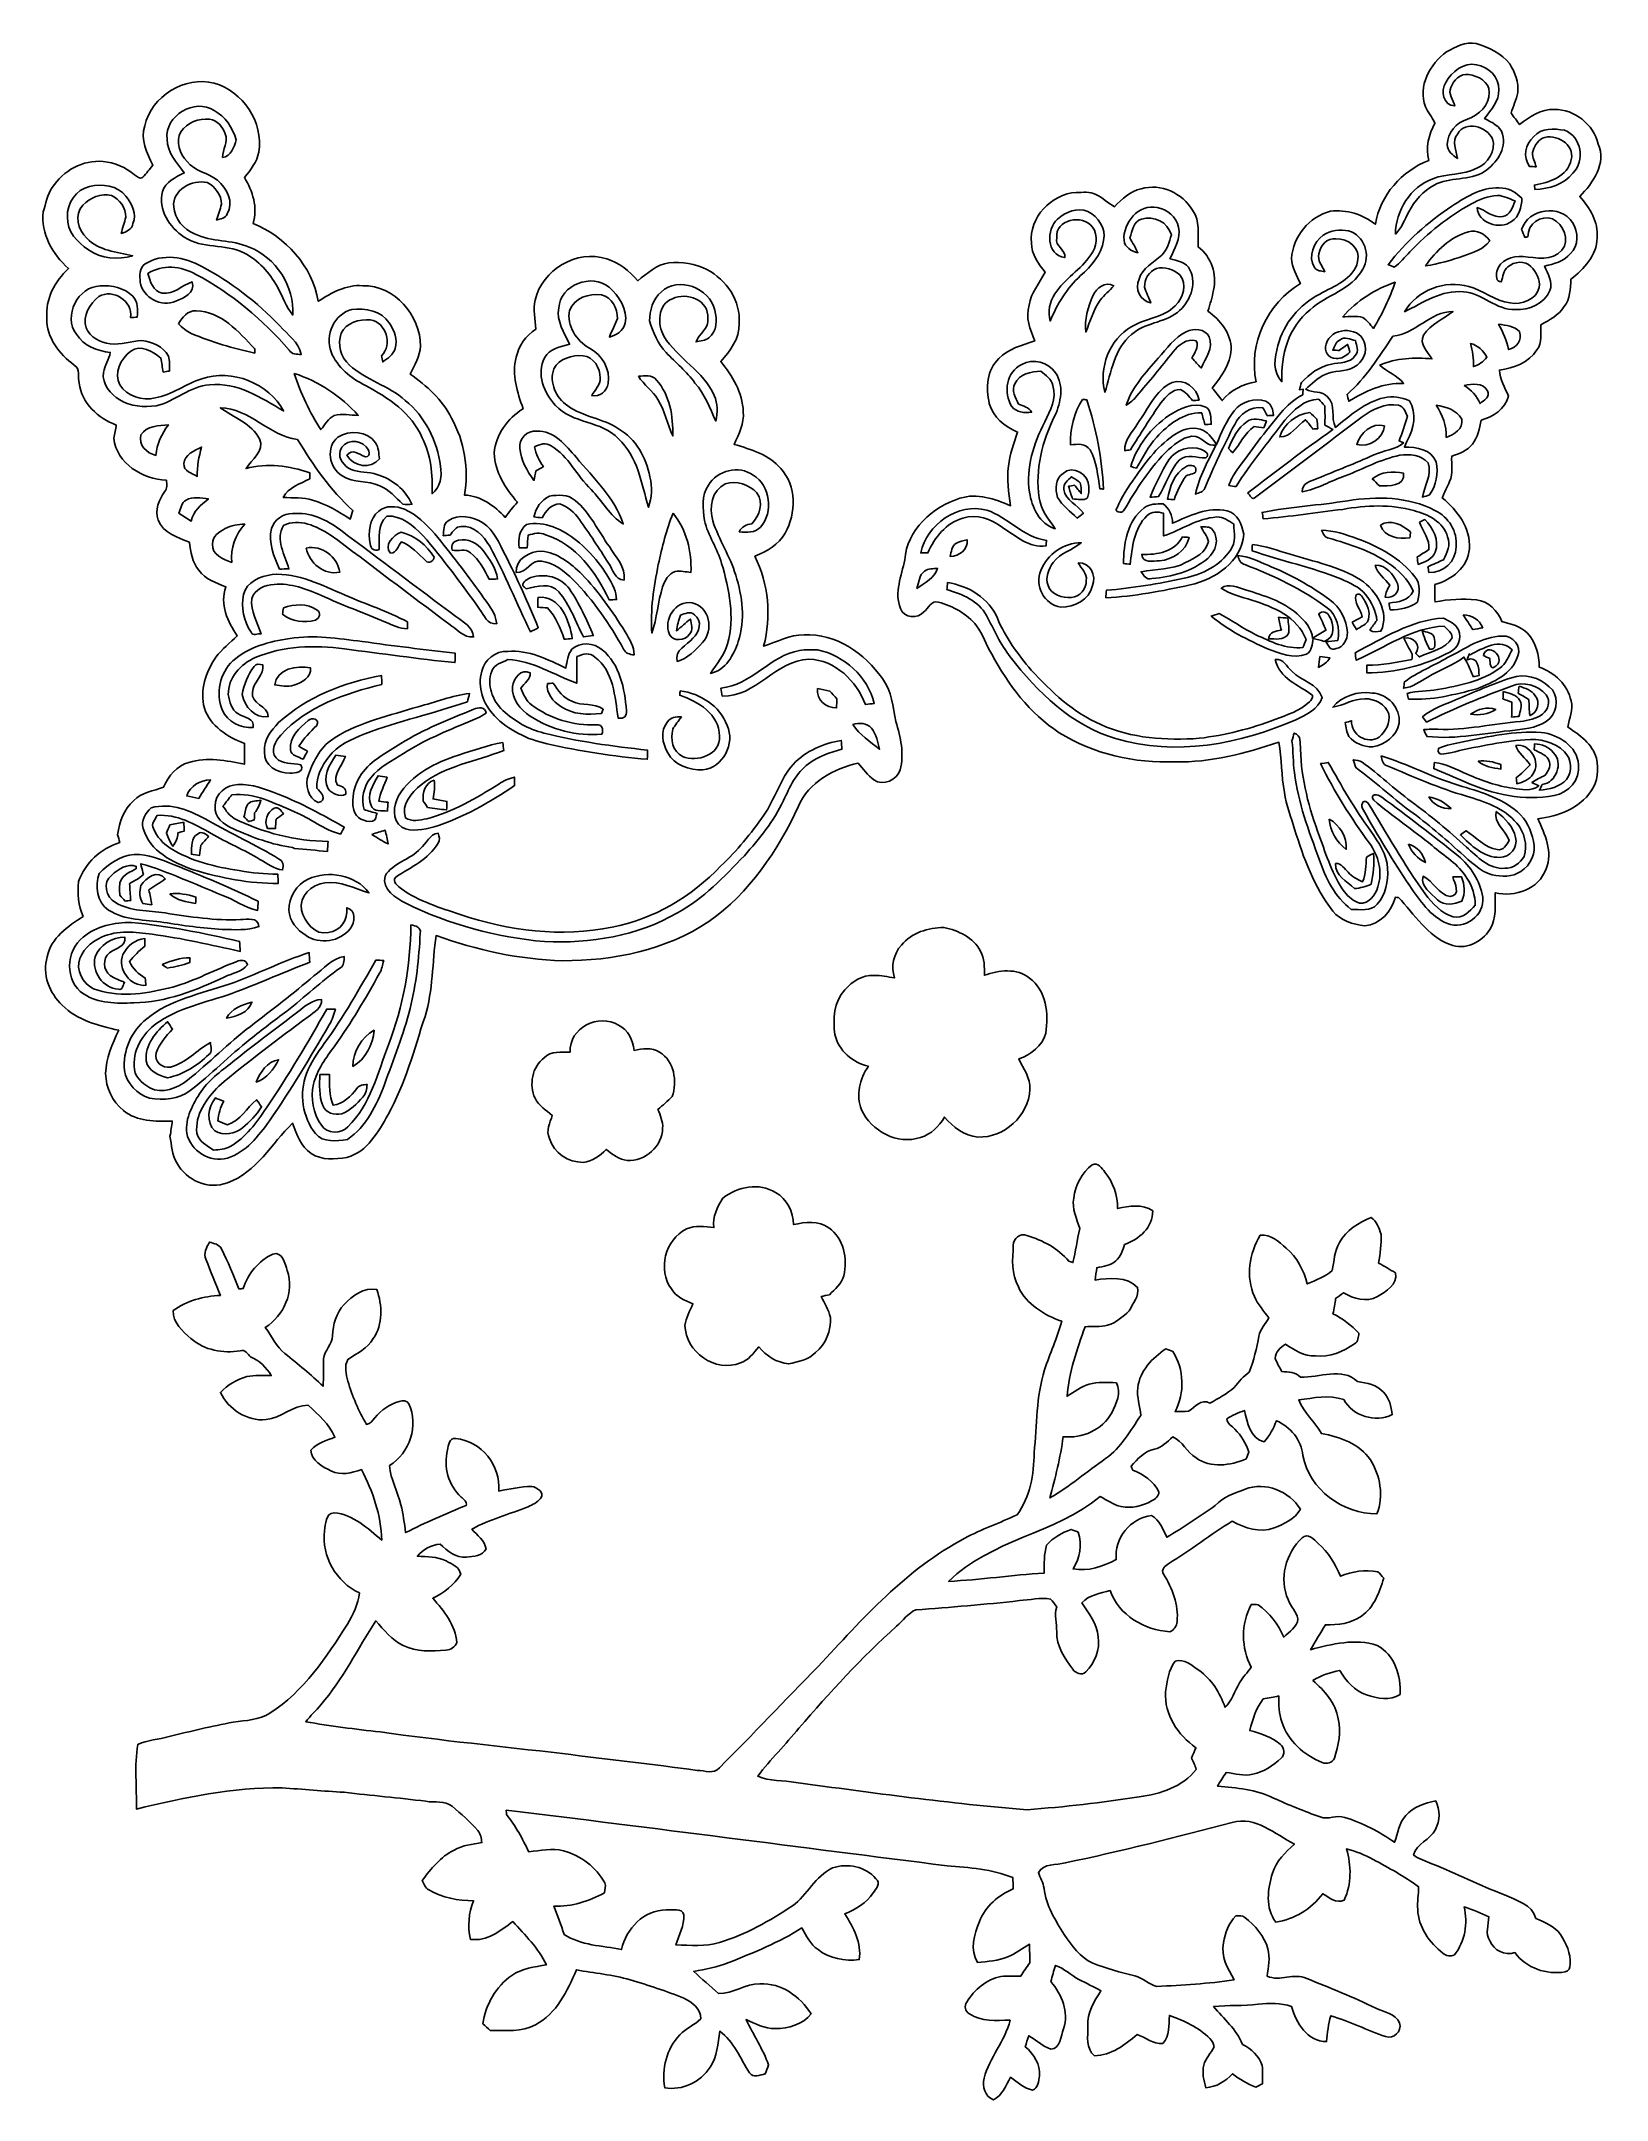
# Model space of a CAD drawing. Header units: centimetres. Extents: x -10.6 to 10.7, y -14 to 14.
import ezdxf

# ---------------------------------------------------------------- set-up
doc = ezdxf.new("R2010")
doc.units = ezdxf.units.CM
doc.header["$MEASUREMENT"] = 0
doc.layers.add('Camada 1', color=7, linetype='Continuous')

msp = doc.modelspace()

# ---------------------------------------------------------------- linework, layer by layer
at = {"layer": 'Camada 1', "color": 156}
for points, knots in [([(8.48501, 13.85005), (8.6046, 13.92096), (8.74465, 13.99681), (8.88858, 13.96471), (8.88858, 13.96471), (9.05862, 13.91143), (9.23113, 13.83242), (9.34332, 13.68813), (9.34332, 13.68813), (9.41317, 13.57206), (9.46643, 13.43518), (9.45232, 13.2976), (9.45232, 13.2976), (9.43151, 13.20129), (9.38954, 13.11098), (9.35989, 13.0175), (9.35989, 13.0175), (9.3994, 12.9667), (9.43856, 12.91519), (9.47737, 12.86368), (9.47737, 12.86368), (9.61143, 12.97163), (9.76911, 13.07465), (9.94833, 13.069), (9.94833, 13.069), (10.22385, 13.07324), (10.48066, 12.86544), (10.54452, 12.59874), (10.54452, 12.59874), (10.66163, 12.3384), (10.4708, 12.06747), (10.29441, 11.88578), (10.29441, 11.88578), (10.43023, 11.73127), (10.55017, 11.539), (10.52934, 11.32416), (10.52934, 11.32416), (10.53076, 11.08251), (10.34732, 10.90295), (10.17447, 10.76148), (10.17447, 10.76148), (10.16282, 10.63307), (10.16881, 10.49266), (10.07955, 10.38789), (10.07955, 10.38789), (10.00724, 10.27147), (9.88413, 10.2048), (9.76629, 10.14341), (9.76629, 10.14341), (9.76241, 10.02806), (9.7857, 9.89965), (9.71267, 9.80016), (9.71267, 9.80016), (9.60154, 9.62765), (9.39658, 9.55286), (9.2015, 9.52676), (9.2015, 9.52676), (9.2082, 9.3987), (9.27876, 9.28863), (9.32427, 9.17222), (9.32427, 9.17222), (9.2777, 8.99653), (9.12071, 8.89458), (8.95597, 8.8459), (8.95597, 8.8459), (8.93056, 8.73301), (8.90869, 8.61377), (8.83462, 8.52064), (8.83462, 8.52064), (8.76477, 8.43315), (8.65681, 8.38941), (8.55379, 8.35448), (8.55379, 8.35448), (8.55062, 8.24159), (8.57425, 8.12094), (8.52594, 8.0144), (8.52594, 8.0144), (8.49347, 7.9382), (8.45538, 7.86482), (8.42468, 7.78827), (8.42468, 7.78827), (8.63635, 7.62387), (8.81238, 7.37517), (8.7951, 7.09648), (8.7951, 7.09648), (8.77639, 6.84742), (8.55027, 6.6749), (8.32626, 6.6107), (8.32626, 6.6107), (8.32696, 6.53204), (8.32696, 6.45371), (8.32731, 6.37504), (8.32731, 6.37504), (8.51252, 6.41314), (8.70303, 6.42231), (8.89141, 6.40537), (8.89141, 6.40537), (9.05474, 6.38281), (9.17645, 6.25615), (9.23607, 6.1087), (9.23607, 6.1087), (9.35848, 6.07694), (9.49218, 6.04626), (9.58179, 5.94924), (9.58179, 5.94924), (9.70031, 5.82824), (9.74231, 5.65431), (9.74336, 5.48957), (9.74336, 5.48957), (9.94938, 5.41619), (10.13247, 5.25144), (10.17551, 5.03025), (10.17551, 5.03025), (10.21503, 4.90926), (10.14482, 4.79319), (10.13213, 4.6743), (10.13213, 4.6743), (10.29158, 4.56706), (10.46621, 4.44712), (10.52194, 4.25097), (10.52194, 4.25097), (10.54488, 4.10138), (10.54311, 3.93488), (10.44997, 3.80717), (10.44997, 3.80717), (10.28946, 3.57046), (9.99912, 3.46251), (9.72538, 3.42935), (9.72538, 3.42935), (9.81533, 3.21804), (9.93668, 2.97709), (9.8358, 2.74778), (9.8358, 2.74778), (9.73983, 2.47227), (9.4128, 2.35866), (9.14576, 2.42252), (9.14576, 2.42252), (9.14505, 2.2546), (9.16445, 2.07398), (9.07379, 1.92334), (9.07379, 1.92334), (8.96231, 1.75153), (8.7309, 1.63335), (8.53122, 1.72013), (8.53122, 1.72013), (8.22218, 1.83515), (8.04721, 2.13184), (7.83025, 2.35902), (7.83025, 2.35902), (7.82002, 2.35937), (7.79992, 2.36078), (7.79003, 2.36149), (7.79003, 2.36149), (7.73606, 2.16605), (7.58647, 1.99107), (7.37305, 1.9752), (7.37305, 1.9752), (7.21323, 1.99284), (7.04391, 2.04505), (6.93914, 2.17452), (6.93914, 2.17452), (6.68372, 2.50048), (6.5412, 2.8963), (6.41984, 3.28789), (6.41984, 3.28789), (6.37292, 3.45405), (6.30519, 3.61492), (6.28049, 3.78707), (6.28049, 3.78707), (6.23958, 4.01214), (6.24451, 4.24215), (6.20713, 4.46758), (6.20713, 4.46758), (5.75062, 4.32257), (5.27931, 4.18782), (4.79565, 4.2037), (4.79565, 4.2037), (4.24885, 4.18287), (3.68757, 4.30564), (3.22155, 4.5988), (3.22155, 4.5988), (2.82081, 4.85739), (2.53118, 5.25251), (2.3047, 5.6649), (2.3047, 5.6649), (2.23131, 5.79154), (2.18369, 5.93231), (2.09868, 6.05189), (2.09868, 6.05189), (1.9699, 6.21524), (1.77658, 6.31825), (1.57973, 6.3747), (1.57973, 6.3747), (1.48624, 6.39762), (1.44356, 6.28896), (1.38148, 6.24099), (1.38148, 6.24099), (1.30033, 6.13974), (1.10983, 6.15738), (1.0668, 6.2865), (1.0668, 6.2865), (0.97472, 6.50309), (1.08196, 6.73206), (1.12253, 6.94689), (1.12253, 6.94689), (1.15076, 7.354), (1.50213, 7.67045), (1.87359, 7.78369), (1.87359, 7.78369), (2.10643, 7.862), (2.34526, 7.77451), (2.5601, 7.68349), (2.5601, 7.68349), (2.54034, 7.86165), (2.5026, 8.04192), (2.53364, 8.22113), (2.53364, 8.22113), (2.54881, 8.38094), (2.60667, 8.53227), (2.65499, 8.68432), (2.65499, 8.68432), (2.48108, 8.75735), (2.32197, 8.88576), (2.27083, 9.0745), (2.27083, 9.0745), (2.22673, 9.28122), (2.23519, 9.53205), (2.40242, 9.6841), (2.40242, 9.6841), (2.53118, 9.82062), (2.7178, 9.86367), (2.88819, 9.92222), (2.88819, 9.92222), (2.83033, 10.07604), (2.75802, 10.24254), (2.81305, 10.4087), (2.81305, 10.4087), (2.83703, 10.57909), (2.95485, 10.70963), (3.03142, 10.85603), (3.03142, 10.85603), (2.94181, 10.9728), (2.84198, 11.09662), (2.84551, 11.25325), (2.84551, 11.25325), (2.80916, 11.59968), (3.11326, 11.92176), (3.45405, 11.94082), (3.45405, 11.94082), (3.54224, 11.94046), (3.63926, 11.95563), (3.72075, 11.91259), (3.72075, 11.91259), (3.81212, 11.86991), (3.88301, 11.79476), (3.97157, 11.7475), (3.97157, 11.7475), (4.07563, 11.8505), (4.18711, 11.95987), (4.33704, 11.98986), (4.33704, 11.98986), (4.60021, 12.07028), (4.89513, 11.92988), (5.03414, 11.69951), (5.03414, 11.69951), (5.14032, 11.55417), (5.10222, 11.36755), (5.10962, 11.19998), (5.10962, 11.19998), (5.29059, 11.06805), (5.36539, 10.82745), (5.31741, 10.61261), (5.31741, 10.61261), (5.30014, 10.5163), (5.27085, 10.42246), (5.24228, 10.32898), (5.24228, 10.32898), (5.40666, 10.20409), (5.55941, 10.02558), (5.55941, 9.80792), (5.55941, 9.80792), (5.54389, 9.60613), (5.42607, 9.43186), (5.29836, 9.28193), (5.29836, 9.28193), (5.3474, 9.22725), (5.39396, 9.17081), (5.43701, 9.11154), (5.43701, 9.11154), (5.55271, 9.25159), (5.71641, 9.34191), (5.89667, 9.3673), (5.89667, 9.3673), (5.7866, 9.87777), (6.0533, 10.43763), (6.49817, 10.70222), (6.49817, 10.70222), (6.44913, 10.81193), (6.38245, 10.91988), (6.37716, 11.04265), (6.37716, 11.04265), (6.39655, 11.34356), (6.61775, 11.60815), (6.90774, 11.68717), (6.90774, 11.68717), (7.12716, 11.70904), (7.34484, 11.64519), (7.51769, 11.50902), (7.51769, 11.50902), (7.58155, 11.8999), (7.87435, 12.2375), (8.24335, 12.37509), (8.24335, 12.37509), (8.19572, 12.55077), (8.24442, 12.72751), (8.3259, 12.88379), (8.3259, 12.88379), (8.29098, 12.96211), (8.22854, 13.0249), (8.19891, 13.10604), (8.19891, 13.10604), (8.09025, 13.3798), (8.25746, 13.69201), (8.48501, 13.85005)], [0, 0, 0, 0, 0.01219512, 0.01219512, 0.01219512, 0.01219512, 0.02439024, 0.02439024, 0.02439024, 0.02439024, 0.03658537, 0.03658537, 0.03658537, 0.03658537, 0.04878049, 0.04878049, 0.04878049, 0.04878049, 0.06097561, 0.06097561, 0.06097561, 0.06097561, 0.07317073, 0.07317073, 0.07317073, 0.07317073, 0.08536585, 0.08536585, 0.08536585, 0.08536585, 0.09756098, 0.09756098, 0.09756098, 0.09756098, 0.1097561, 0.1097561, 0.1097561, 0.1097561, 0.12195122, 0.12195122, 0.12195122, 0.12195122, 0.13414634, 0.13414634, 0.13414634, 0.13414634, 0.14634146, 0.14634146, 0.14634146, 0.14634146, 0.15853659, 0.15853659, 0.15853659, 0.15853659, 0.17073171, 0.17073171, 0.17073171, 0.17073171, 0.18292683, 0.18292683, 0.18292683, 0.18292683, 0.19512195, 0.19512195, 0.19512195, 0.19512195, 0.20731707, 0.20731707, 0.20731707, 0.20731707, 0.2195122, 0.2195122, 0.2195122, 0.2195122, 0.23170732, 0.23170732, 0.23170732, 0.23170732, 0.24390244, 0.24390244, 0.24390244, 0.24390244, 0.25609756, 0.25609756, 0.25609756, 0.25609756, 0.26829268, 0.26829268, 0.26829268, 0.26829268, 0.2804878, 0.2804878, 0.2804878, 0.2804878, 0.29268293, 0.29268293, 0.29268293, 0.29268293, 0.30487805, 0.30487805, 0.30487805, 0.30487805, 0.31707317, 0.31707317, 0.31707317, 0.31707317, 0.32926829, 0.32926829, 0.32926829, 0.32926829, 0.34146341, 0.34146341, 0.34146341, 0.34146341, 0.35365854, 0.35365854, 0.35365854, 0.35365854, 0.36585366, 0.36585366, 0.36585366, 0.36585366, 0.37804878, 0.37804878, 0.37804878, 0.37804878, 0.3902439, 0.3902439, 0.3902439, 0.3902439, 0.40243902, 0.40243902, 0.40243902, 0.40243902, 0.41463415, 0.41463415, 0.41463415, 0.41463415, 0.42682927, 0.42682927, 0.42682927, 0.42682927, 0.43902439, 0.43902439, 0.43902439, 0.43902439, 0.45121951, 0.45121951, 0.45121951, 0.45121951, 0.46341463, 0.46341463, 0.46341463, 0.46341463, 0.47560976, 0.47560976, 0.47560976, 0.47560976, 0.48780488, 0.48780488, 0.48780488, 0.48780488, 0.5, 0.5, 0.5, 0.5, 0.51219512, 0.51219512, 0.51219512, 0.51219512, 0.52439024, 0.52439024, 0.52439024, 0.52439024, 0.53658537, 0.53658537, 0.53658537, 0.53658537, 0.54878049, 0.54878049, 0.54878049, 0.54878049, 0.56097561, 0.56097561, 0.56097561, 0.56097561, 0.57317073, 0.57317073, 0.57317073, 0.57317073, 0.58536585, 0.58536585, 0.58536585, 0.58536585, 0.59756098, 0.59756098, 0.59756098, 0.59756098, 0.6097561, 0.6097561, 0.6097561, 0.6097561, 0.62195122, 0.62195122, 0.62195122, 0.62195122, 0.63414634, 0.63414634, 0.63414634, 0.63414634, 0.64634146, 0.64634146, 0.64634146, 0.64634146, 0.65853659, 0.65853659, 0.65853659, 0.65853659, 0.67073171, 0.67073171, 0.67073171, 0.67073171, 0.68292683, 0.68292683, 0.68292683, 0.68292683, 0.69512195, 0.69512195, 0.69512195, 0.69512195, 0.70731707, 0.70731707, 0.70731707, 0.70731707, 0.7195122, 0.7195122, 0.7195122, 0.7195122, 0.73170732, 0.73170732, 0.73170732, 0.73170732, 0.74390244, 0.74390244, 0.74390244, 0.74390244, 0.75609756, 0.75609756, 0.75609756, 0.75609756, 0.76829268, 0.76829268, 0.76829268, 0.76829268, 0.7804878, 0.7804878, 0.7804878, 0.7804878, 0.79268293, 0.79268293, 0.79268293, 0.79268293, 0.80487805, 0.80487805, 0.80487805, 0.80487805, 0.81707317, 0.81707317, 0.81707317, 0.81707317, 0.82926829, 0.82926829, 0.82926829, 0.82926829, 0.84146341, 0.84146341, 0.84146341, 0.84146341, 0.85365854, 0.85365854, 0.85365854, 0.85365854, 0.86585366, 0.86585366, 0.86585366, 0.86585366, 0.87804878, 0.87804878, 0.87804878, 0.87804878, 0.8902439, 0.8902439, 0.8902439, 0.8902439, 0.90243902, 0.90243902, 0.90243902, 0.90243902, 0.91463415, 0.91463415, 0.91463415, 0.91463415, 0.92682927, 0.92682927, 0.92682927, 0.92682927, 0.93902439, 0.93902439, 0.93902439, 0.93902439, 0.95121951, 0.95121951, 0.95121951, 0.95121951, 0.96341463, 0.96341463, 0.96341463, 0.96341463, 0.97560976, 0.97560976, 0.97560976, 0.97560976, 1, 1, 1, 1]), ([(8.47302, 13.43377), (8.47302, 13.43377), (8.47302, 13.43377), (8.47302, 13.43377), (8.47302, 13.43377), (8.40176, 13.32123), (8.4395, 13.12015), (8.59649, 13.11698), (8.59649, 13.11698), (8.57637, 13.19705), (8.49948, 13.27996), (8.54428, 13.36569), (8.54428, 13.36569), (8.57462, 13.46905), (8.67127, 13.56324), (8.78628, 13.54313), (8.78628, 13.54313), (8.91117, 13.52655), (9.06814, 13.44717), (9.0618, 13.30042), (9.0618, 13.30042), (9.07308, 13.12439), (8.91998, 12.9921), (8.76723, 12.93706), (8.76723, 12.93706), (8.61835, 12.88873), (8.49595, 12.75291), (8.49312, 12.59204), (8.49312, 12.59204), (8.49665, 12.50385), (8.56543, 12.44776), (8.63247, 12.40261), (8.63247, 12.40261), (8.61413, 12.51408), (8.55486, 12.6372), (8.63564, 12.7388), (8.63564, 12.7388), (8.74148, 12.92542), (9.02757, 12.83476), (9.10907, 12.67142), (9.10907, 12.67142), (9.16374, 12.50703), (9.04275, 12.33346), (8.89423, 12.26925), (8.89423, 12.26925), (8.70795, 12.17471), (8.49029, 12.20293), (8.29875, 12.12673), (8.29875, 12.12673), (7.99146, 12.01701), (7.79392, 11.69387), (7.78862, 11.37461), (7.78862, 11.37461), (7.87752, 11.45645), (7.91245, 11.57393), (7.97031, 11.67623), (7.97031, 11.67623), (8.05039, 11.82511), (8.16609, 11.95916), (8.31566, 12.04136), (8.31566, 12.04136), (8.52769, 12.15883), (8.79581, 12.09145), (9.00148, 12.22728), (9.00148, 12.22728), (9.16269, 12.33451), (9.29922, 12.53066), (9.24524, 12.73209), (9.24524, 12.73209), (9.21631, 12.84781), (9.0925, 12.89084), (9.00148, 12.94729), (9.00148, 12.94729), (9.08826, 13.06336), (9.2008, 13.18083), (9.19444, 13.33676), (9.19444, 13.33676), (9.20433, 13.50785), (9.05157, 13.64932), (8.89175, 13.67683), (8.89175, 13.67683), (8.71466, 13.71353), (8.55451, 13.57841), (8.47302, 13.43377)], [0, 0, 0, 0, 0.04545455, 0.04545455, 0.04545455, 0.04545455, 0.09090909, 0.09090909, 0.09090909, 0.09090909, 0.13636364, 0.13636364, 0.13636364, 0.13636364, 0.18181818, 0.18181818, 0.18181818, 0.18181818, 0.22727273, 0.22727273, 0.22727273, 0.22727273, 0.27272727, 0.27272727, 0.27272727, 0.27272727, 0.31818182, 0.31818182, 0.31818182, 0.31818182, 0.36363636, 0.36363636, 0.36363636, 0.36363636, 0.40909091, 0.40909091, 0.40909091, 0.40909091, 0.45454545, 0.45454545, 0.45454545, 0.45454545, 0.5, 0.5, 0.5, 0.5, 0.54545455, 0.54545455, 0.54545455, 0.54545455, 0.59090909, 0.59090909, 0.59090909, 0.59090909, 0.63636364, 0.63636364, 0.63636364, 0.63636364, 0.68181818, 0.68181818, 0.68181818, 0.68181818, 0.72727273, 0.72727273, 0.72727273, 0.72727273, 0.77272727, 0.77272727, 0.77272727, 0.77272727, 0.81818182, 0.81818182, 0.81818182, 0.81818182, 0.86363636, 0.86363636, 0.86363636, 0.86363636, 0.90909091, 0.90909091, 0.90909091, 0.90909091, 1, 1, 1, 1]), ([(-9.20221, 12.84498), (-9.11612, 13.25068), (-8.65998, 13.52514), (-8.26064, 13.42777), (-8.26064, 13.42777), (-7.87259, 13.31488), (-7.58367, 12.89543), (-7.65493, 12.49045), (-7.65493, 12.49045), (-7.67537, 12.35463), (-7.76569, 12.24738), (-7.84859, 12.14402), (-7.84859, 12.14402), (-7.73499, 11.95916), (-7.66409, 11.73514), (-7.73112, 11.51995), (-7.73112, 11.51995), (-7.28768, 11.33615), (-6.9282, 10.94175), (-6.8453, 10.46162), (-6.8453, 10.46162), (-6.66467, 10.57768), (-6.46499, 10.69199), (-6.24134, 10.67293), (-6.24134, 10.67293), (-5.80672, 10.68563), (-5.45782, 10.269), (-5.45465, 9.85167), (-5.45465, 9.85167), (-5.46629, 9.71444), (-5.53366, 9.59131), (-5.59822, 9.47243), (-5.59822, 9.47243), (-5.37316, 9.31333), (-5.15761, 9.12494), (-5.03555, 8.87236), (-5.03555, 8.87236), (-4.85668, 8.55733), (-4.79812, 8.18373), (-4.8588, 7.82849), (-4.8588, 7.82849), (-4.63549, 7.81931), (-4.44994, 7.68173), (-4.30459, 7.52333), (-4.30459, 7.52333), (-4.2552, 7.5967), (-4.19876, 7.6648), (-4.13914, 7.72971), (-4.13914, 7.72971), (-4.30283, 7.91738), (-4.44641, 8.14246), (-4.45628, 8.39823), (-4.45628, 8.39823), (-4.43547, 8.65081), (-4.27177, 8.86812), (-4.06259, 9.00147), (-4.06259, 9.00147), (-4.13773, 9.22443), (-4.22346, 9.46502), (-4.1543, 9.70068), (-4.1543, 9.70068), (-4.12043, 9.8566), (-4.02802, 9.99666), (-3.89149, 10.08097), (-3.89149, 10.08097), (-3.89502, 10.21326), (-3.92888, 10.34732), (-3.8989, 10.47891), (-3.8989, 10.47891), (-3.80576, 10.8906), (-3.33162, 11.17247), (-2.92664, 11.03665), (-2.92664, 11.03665), (-2.75695, 10.98655), (-2.61866, 10.87119), (-2.50401, 10.74031), (-2.50401, 10.74031), (-2.37596, 10.83909), (-2.25, 10.96186), (-2.08209, 10.98373), (-2.08209, 10.98373), (-1.90605, 11.00596), (-1.72295, 10.97244), (-1.56386, 10.89448), (-1.56386, 10.89448), (-1.29998, 10.75407), (-1.10208, 10.46514), (-1.12642, 10.15858), (-1.12642, 10.15858), (-1.12112, 9.95397), (-1.24882, 9.78746), (-1.37653, 9.64212), (-1.37653, 9.64212), (-1.21742, 9.44774), (-1.07843, 9.21879), (-1.07102, 8.96055), (-1.07102, 8.96055), (-1.05798, 8.80215), (-1.13064, 8.65645), (-1.19486, 8.51711), (-1.19486, 8.51711), (-0.96697, 8.4469), (-0.71966, 8.37917), (-0.56056, 8.18797), (-0.56056, 8.18797), (-0.34748, 7.95196), (-0.35031, 7.57977), (-0.49988, 7.31097), (-0.49988, 7.31097), (-0.58773, 7.15362), (-0.75211, 7.06366), (-0.91298, 6.99735), (-0.91298, 6.99735), (-0.72918, 6.62023), (-0.68474, 6.17996), (-0.79445, 5.77427), (-0.79445, 5.77427), (-0.61348, 5.8314), (-0.44062, 5.93195), (-0.24553, 5.92949), (-0.24553, 5.92949), (0.18732, 5.95347), (0.57855, 5.67336), (0.8202, 5.33435), (0.8202, 5.33435), (0.94402, 5.16325), (0.96872, 4.95158), (1.00153, 4.74909), (1.00153, 4.74909), (1.06644, 4.53955), (1.11865, 4.31236), (1.05974, 4.09504), (1.05974, 4.09504), (1.0174, 3.95286), (0.83114, 3.86961), (0.70484, 3.9571), (0.70484, 3.9571), (0.62089, 4.02096), (0.55845, 4.10774), (0.48894, 4.1857), (0.48894, 4.1857), (0.16121, 4.10774), (-0.18591, 3.92711), (-0.31996, 3.59903), (-0.31996, 3.59903), (-0.60289, 2.99755), (-0.9846, 2.41793), (-1.53811, 2.03341), (-1.53811, 2.03341), (-2.1209, 1.64394), (-2.83457, 1.49613), (-3.52707, 1.50001), (-3.52707, 1.50001), (-4.11444, 1.51659), (-4.69335, 1.64112), (-5.2444, 1.84185), (-5.2444, 1.84185), (-5.29872, 1.47601), (-5.28284, 1.09819), (-5.39503, 0.74117), (-5.39503, 0.74117), (-5.54319, 0.29069), (-5.66173, -0.17497), (-5.89704, -0.59055), (-5.89704, -0.59055), (-6.02755, -0.8262), (-6.17607, -1.09573), (-6.45512, -1.17369), (-6.45512, -1.17369), (-6.61528, -1.20227), (-6.79908, -1.21603), (-6.93985, -1.11865), (-6.93985, -1.11865), (-7.08306, -1.02904), (-7.13598, -0.85865), (-7.19349, -0.71013), (-7.19349, -0.71013), (-7.48064, -0.98495), (-7.68456, -1.37653), (-8.07861, -1.51765), (-8.07861, -1.51765), (-8.33261, -1.62136), (-8.64164, -1.48731), (-8.76546, -1.24882), (-8.76546, -1.24882), (-8.83355, -1.13875), (-8.83814, -1.00787), (-8.86001, -0.88406), (-8.86001, -0.88406), (-8.84625, -0.81633), (-8.83708, -0.74789), (-8.82861, -0.67944), (-8.82861, -0.67944), (-9.05544, -0.68474), (-9.31015, -0.69179), (-9.49254, -0.5341), (-9.49254, -0.5341), (-9.64529, -0.41451), (-9.72749, -0.22542), (-9.7356, -0.03457), (-9.7356, -0.03457), (-9.72643, 0.17392), (-9.64494, 0.369), (-9.55639, 0.55457), (-9.55639, 0.55457), (-9.82979, 0.61595), (-10.12013, 0.68896), (-10.32333, 0.8957), (-10.32333, 0.8957), (-10.50007, 1.05728), (-10.59779, 1.31867), (-10.52794, 1.55292), (-10.52794, 1.55292), (-10.4782, 1.81044), (-10.24431, 1.96568), (-10.04111, 2.10078), (-10.04111, 2.10078), (-10.10425, 2.25107), (-10.1166, 2.41335), (-10.1025, 2.57457), (-10.1025, 2.57457), (-10.01218, 2.83138), (-9.79804, 3.02083), (-9.54299, 3.1069), (-9.54299, 3.1069), (-9.55216, 3.14218), (-9.56168, 3.17746), (-9.57121, 3.21239), (-9.57121, 3.21239), (-9.54546, 3.3842), (-9.48831, 3.55881), (-9.35214, 3.67524), (-9.35214, 3.67524), (-9.24418, 3.78566), (-9.0865, 3.80717), (-8.94785, 3.85797), (-8.94785, 3.85797), (-8.88047, 4.0079), (-8.77041, 4.15395), (-8.60178, 4.1924), (-8.60178, 4.1924), (-8.35554, 4.27848), (-8.09483, 4.2171), (-7.84825, 4.16913), (-7.84825, 4.16913), (-7.84647, 4.26366), (-7.84613, 4.35785), (-7.84647, 4.4524), (-7.84647, 4.4524), (-8.07684, 4.53955), (-8.31249, 4.68488), (-8.39293, 4.93182), (-8.39293, 4.93182), (-8.45608, 5.17172), (-8.37458, 5.42642), (-8.23524, 5.62434), (-8.23524, 5.62434), (-8.15586, 5.73687), (-8.04474, 5.81976), (-7.94596, 5.91397), (-7.94596, 5.91397), (-8.0772, 6.10622), (-8.18797, 6.344), (-8.09978, 6.57859), (-8.09978, 6.57859), (-8.23453, 6.63115), (-8.37847, 6.68689), (-8.46949, 6.80614), (-8.46949, 6.80614), (-8.55415, 6.91479), (-8.58096, 7.05343), (-8.59577, 7.18677), (-8.59577, 7.18677), (-8.75523, 7.25204), (-8.95244, 7.31166), (-9.02017, 7.48841), (-9.02017, 7.48841), (-9.06921, 7.62282), (-9.01064, 7.76357), (-8.93339, 7.874), (-8.93339, 7.874), (-8.89353, 7.91809), (-8.90129, 7.9756), (-8.90834, 8.02957), (-8.90834, 8.02957), (-9.23219, 8.04827), (-9.58355, 8.25146), (-9.62377, 8.60036), (-9.62377, 8.60036), (-9.61072, 8.65998), (-9.59943, 8.71995), (-9.58956, 8.78028), (-9.58956, 8.78028), (-9.83473, 8.87271), (-10.06369, 9.0752), (-10.09156, 9.34896), (-10.09156, 9.34896), (-10.11802, 9.4301), (-10.07321, 9.54405), (-10.16035, 9.59449), (-10.16035, 9.59449), (-10.36143, 9.74407), (-10.5417, 9.96809), (-10.53253, 10.23161), (-10.53253, 10.23161), (-10.55475, 10.48985), (-10.42352, 10.73679), (-10.23761, 10.90788), (-10.23761, 10.90788), (-10.46021, 11.09698), (-10.60979, 11.38132), (-10.58403, 11.67835), (-10.58403, 11.67835), (-10.54381, 11.78877), (-10.52617, 11.90941), (-10.45915, 12.00819), (-10.45915, 12.00819), (-10.31346, 12.23504), (-10.04146, 12.38919), (-9.76841, 12.36168), (-9.76841, 12.36168), (-9.61107, 12.34898), (-9.46361, 12.27983), (-9.3412, 12.18212), (-9.3412, 12.18212), (-9.30769, 12.16201), (-9.26923, 12.11333), (-9.22831, 12.14825), (-9.22831, 12.14825), (-9.17963, 12.19941), (-9.13835, 12.2569), (-9.09284, 12.31123), (-9.09284, 12.31123), (-9.17328, 12.47386), (-9.26394, 12.66154), (-9.20221, 12.84498)], [0, 0, 0, 0, 0.01176471, 0.01176471, 0.01176471, 0.01176471, 0.02352941, 0.02352941, 0.02352941, 0.02352941, 0.03529412, 0.03529412, 0.03529412, 0.03529412, 0.04705882, 0.04705882, 0.04705882, 0.04705882, 0.05882353, 0.05882353, 0.05882353, 0.05882353, 0.07058824, 0.07058824, 0.07058824, 0.07058824, 0.08235294, 0.08235294, 0.08235294, 0.08235294, 0.09411765, 0.09411765, 0.09411765, 0.09411765, 0.10588235, 0.10588235, 0.10588235, 0.10588235, 0.11764706, 0.11764706, 0.11764706, 0.11764706, 0.12941176, 0.12941176, 0.12941176, 0.12941176, 0.14117647, 0.14117647, 0.14117647, 0.14117647, 0.15294118, 0.15294118, 0.15294118, 0.15294118, 0.16470588, 0.16470588, 0.16470588, 0.16470588, 0.17647059, 0.17647059, 0.17647059, 0.17647059, 0.18823529, 0.18823529, 0.18823529, 0.18823529, 0.2, 0.2, 0.2, 0.2, 0.21176471, 0.21176471, 0.21176471, 0.21176471, 0.22352941, 0.22352941, 0.22352941, 0.22352941, 0.23529412, 0.23529412, 0.23529412, 0.23529412, 0.24705882, 0.24705882, 0.24705882, 0.24705882, 0.25882353, 0.25882353, 0.25882353, 0.25882353, 0.27058824, 0.27058824, 0.27058824, 0.27058824, 0.28235294, 0.28235294, 0.28235294, 0.28235294, 0.29411765, 0.29411765, 0.29411765, 0.29411765, 0.30588235, 0.30588235, 0.30588235, 0.30588235, 0.31764706, 0.31764706, 0.31764706, 0.31764706, 0.32941176, 0.32941176, 0.32941176, 0.32941176, 0.34117647, 0.34117647, 0.34117647, 0.34117647, 0.35294118, 0.35294118, 0.35294118, 0.35294118, 0.36470588, 0.36470588, 0.36470588, 0.36470588, 0.37647059, 0.37647059, 0.37647059, 0.37647059, 0.38823529, 0.38823529, 0.38823529, 0.38823529, 0.4, 0.4, 0.4, 0.4, 0.41176471, 0.41176471, 0.41176471, 0.41176471, 0.42352941, 0.42352941, 0.42352941, 0.42352941, 0.43529412, 0.43529412, 0.43529412, 0.43529412, 0.44705882, 0.44705882, 0.44705882, 0.44705882, 0.45882353, 0.45882353, 0.45882353, 0.45882353, 0.47058824, 0.47058824, 0.47058824, 0.47058824, 0.48235294, 0.48235294, 0.48235294, 0.48235294, 0.49411765, 0.49411765, 0.49411765, 0.49411765, 0.50588235, 0.50588235, 0.50588235, 0.50588235, 0.51764706, 0.51764706, 0.51764706, 0.51764706, 0.52941176, 0.52941176, 0.52941176, 0.52941176, 0.54117647, 0.54117647, 0.54117647, 0.54117647, 0.55294118, 0.55294118, 0.55294118, 0.55294118, 0.56470588, 0.56470588, 0.56470588, 0.56470588, 0.57647059, 0.57647059, 0.57647059, 0.57647059, 0.58823529, 0.58823529, 0.58823529, 0.58823529, 0.6, 0.6, 0.6, 0.6, 0.61176471, 0.61176471, 0.61176471, 0.61176471, 0.62352941, 0.62352941, 0.62352941, 0.62352941, 0.63529412, 0.63529412, 0.63529412, 0.63529412, 0.64705882, 0.64705882, 0.64705882, 0.64705882, 0.65882353, 0.65882353, 0.65882353, 0.65882353, 0.67058824, 0.67058824, 0.67058824, 0.67058824, 0.68235294, 0.68235294, 0.68235294, 0.68235294, 0.69411765, 0.69411765, 0.69411765, 0.69411765, 0.70588235, 0.70588235, 0.70588235, 0.70588235, 0.71764706, 0.71764706, 0.71764706, 0.71764706, 0.72941176, 0.72941176, 0.72941176, 0.72941176, 0.74117647, 0.74117647, 0.74117647, 0.74117647, 0.75294118, 0.75294118, 0.75294118, 0.75294118, 0.76470588, 0.76470588, 0.76470588, 0.76470588, 0.77647059, 0.77647059, 0.77647059, 0.77647059, 0.78823529, 0.78823529, 0.78823529, 0.78823529, 0.8, 0.8, 0.8, 0.8, 0.81176471, 0.81176471, 0.81176471, 0.81176471, 0.82352941, 0.82352941, 0.82352941, 0.82352941, 0.83529412, 0.83529412, 0.83529412, 0.83529412, 0.84705882, 0.84705882, 0.84705882, 0.84705882, 0.85882353, 0.85882353, 0.85882353, 0.85882353, 0.87058824, 0.87058824, 0.87058824, 0.87058824, 0.88235294, 0.88235294, 0.88235294, 0.88235294, 0.89411765, 0.89411765, 0.89411765, 0.89411765, 0.90588235, 0.90588235, 0.90588235, 0.90588235, 0.91764706, 0.91764706, 0.91764706, 0.91764706, 0.92941176, 0.92941176, 0.92941176, 0.92941176, 0.94117647, 0.94117647, 0.94117647, 0.94117647, 0.95294118, 0.95294118, 0.95294118, 0.95294118, 0.96470588, 0.96470588, 0.96470588, 0.96470588, 0.97647059, 0.97647059, 0.97647059, 0.97647059, 1, 1, 1, 1]), ([(-8.89917, 12.66542), (-8.89917, 12.66542), (-8.89917, 12.66542), (-8.89917, 12.66542), (-8.89917, 12.66542), (-8.89811, 12.48198), (-8.76405, 12.34757), (-8.66668, 12.20646), (-8.66668, 12.20646), (-8.78275, 12.1479), (-8.92174, 12.08969), (-8.96231, 11.95282), (-8.96231, 11.95282), (-9.02652, 11.70693), (-8.86812, 11.46209), (-8.66527, 11.33439), (-8.66527, 11.33439), (-8.42574, 11.16824), (-8.11106, 11.24866), (-7.85707, 11.12026), (-7.85707, 11.12026), (-7.65951, 11.02183), (-7.5071, 10.84897), (-7.40127, 10.65776), (-7.40127, 10.65776), (-7.3279, 10.53182), (-7.28698, 10.38683), (-7.19101, 10.27394), (-7.19101, 10.27394), (-7.16808, 10.662), (-7.41961, 11.05887), (-7.7844, 11.19857), (-7.7844, 11.19857), (-8.02111, 11.30087), (-8.29168, 11.26596), (-8.52557, 11.37778), (-8.52557, 11.37778), (-8.67409, 11.43881), (-8.80004, 11.58205), (-8.80956, 11.74608), (-8.80956, 11.74608), (-8.8325, 11.97539), (-8.55591, 12.12144), (-8.35659, 12.07487), (-8.35659, 12.07487), (-8.24512, 12.02196), (-8.1601, 11.90589), (-8.16116, 11.77995), (-8.16116, 11.77995), (-8.17491, 11.70657), (-8.20666, 11.63813), (-8.22642, 11.56616), (-8.22642, 11.56616), (-8.17527, 11.58592), (-8.1033, 11.58592), (-8.0846, 11.64942), (-8.0846, 11.64942), (-7.98548, 11.80747), (-8.08884, 11.99868), (-8.21231, 12.10839), (-8.21231, 12.10839), (-8.34425, 12.2047), (-8.52134, 12.23151), (-8.62859, 12.36238), (-8.62859, 12.36238), (-8.7323, 12.46399), (-8.78134, 12.6305), (-8.71255, 12.7642), (-8.71255, 12.7642), (-8.62824, 12.88803), (-8.46913, 12.9547), (-8.32131, 12.93565), (-8.32131, 12.93565), (-8.21478, 12.92824), (-8.14669, 12.8277), (-8.1086, 12.7381), (-8.1086, 12.7381), (-8.06344, 12.62838), (-8.14492, 12.52537), (-8.14492, 12.41601), (-8.14492, 12.41601), (-8.02569, 12.43259), (-7.99076, 12.55888), (-7.95867, 12.65625), (-7.95867, 12.65625), (-8.01263, 12.81641), (-8.10153, 12.97516), (-8.25888, 13.05348), (-8.25888, 13.05348), (-8.52276, 13.22916), (-8.93445, 12.98328), (-8.89917, 12.66542)], [0, 0, 0, 0, 0.04166667, 0.04166667, 0.04166667, 0.04166667, 0.08333333, 0.08333333, 0.08333333, 0.08333333, 0.125, 0.125, 0.125, 0.125, 0.16666667, 0.16666667, 0.16666667, 0.16666667, 0.20833333, 0.20833333, 0.20833333, 0.20833333, 0.25, 0.25, 0.25, 0.25, 0.29166667, 0.29166667, 0.29166667, 0.29166667, 0.33333333, 0.33333333, 0.33333333, 0.33333333, 0.375, 0.375, 0.375, 0.375, 0.41666667, 0.41666667, 0.41666667, 0.41666667, 0.45833333, 0.45833333, 0.45833333, 0.45833333, 0.5, 0.5, 0.5, 0.5, 0.54166667, 0.54166667, 0.54166667, 0.54166667, 0.58333333, 0.58333333, 0.58333333, 0.58333333, 0.625, 0.625, 0.625, 0.625, 0.66666667, 0.66666667, 0.66666667, 0.66666667, 0.70833333, 0.70833333, 0.70833333, 0.70833333, 0.75, 0.75, 0.75, 0.75, 0.79166667, 0.79166667, 0.79166667, 0.79166667, 0.83333333, 0.83333333, 0.83333333, 0.83333333, 0.875, 0.875, 0.875, 0.875, 0.91666667, 0.91666667, 0.91666667, 0.91666667, 1, 1, 1, 1]), ([(9.66786, 12.7), (9.66786, 12.7), (9.66786, 12.7), (9.66786, 12.7), (9.66786, 12.7), (9.55428, 12.59346), (9.5183, 12.42412), (9.61248, 12.29324), (9.61248, 12.29324), (9.63471, 12.29254), (9.67987, 12.29042), (9.70244, 12.28936), (9.70244, 12.28936), (9.68375, 12.35321), (9.65093, 12.41459), (9.65093, 12.48233), (9.65093, 12.48233), (9.66786, 12.561), (9.71832, 12.63437), (9.7857, 12.67953), (9.7857, 12.67953), (9.96421, 12.74797), (10.23126, 12.59945), (10.17834, 12.38708), (10.17834, 12.38708), (10.1293, 12.15707), (9.8813, 12.07769), (9.67846, 12.04101), (9.67846, 12.04101), (9.67846, 12.04101), (9.68516, 11.98279), (9.68516, 11.98279), (9.68516, 11.98279), (9.87777, 11.98597), (10.07638, 12.04841), (10.19986, 12.20434), (10.19986, 12.20434), (10.37307, 12.36873), (10.31558, 12.70141), (10.08873, 12.78572), (10.08873, 12.78572), (9.94657, 12.8083), (9.77194, 12.81994), (9.66786, 12.7)], [0, 0, 0, 0, 0.08333333, 0.08333333, 0.08333333, 0.08333333, 0.16666667, 0.16666667, 0.16666667, 0.16666667, 0.25, 0.25, 0.25, 0.25, 0.33333333, 0.33333333, 0.33333333, 0.33333333, 0.41666667, 0.41666667, 0.41666667, 0.41666667, 0.5, 0.5, 0.5, 0.5, 0.58333333, 0.58333333, 0.58333333, 0.58333333, 0.66666667, 0.66666667, 0.66666667, 0.66666667, 0.75, 0.75, 0.75, 0.75, 0.83333333, 0.83333333, 0.83333333, 0.83333333, 1, 1, 1, 1]), ([(-10.25312, 11.60603), (-10.25312, 11.60603), (-10.25312, 11.60603), (-10.25312, 11.60603), (-10.25312, 11.60603), (-10.25877, 11.41589), (-10.11802, 11.25925), (-9.96844, 11.16012), (-9.96844, 11.16012), (-9.79557, 11.03629), (-9.56556, 11.02324), (-9.36554, 11.08004), (-9.36554, 11.08004), (-9.58074, 11.1333), (-9.82874, 11.14671), (-9.99101, 11.31817), (-9.99101, 11.31817), (-10.10778, 11.42929), (-10.16811, 11.64307), (-10.04358, 11.76937), (-10.04358, 11.76937), (-9.94656, 11.87026), (-9.79451, 11.93482), (-9.65481, 11.89919), (-9.65481, 11.89919), (-9.54263, 11.84944), (-9.45973, 11.7295), (-9.4615, 11.60603), (-9.4615, 11.60603), (-9.4749, 11.53018), (-9.507, 11.45893), (-9.52287, 11.38342), (-9.52287, 11.38342), (-9.45338, 11.40354), (-9.37824, 11.43952), (-9.36236, 11.51784), (-9.36236, 11.51784), (-9.30769, 11.64801), (-9.37718, 11.78771), (-9.45937, 11.88861), (-9.45937, 11.88861), (-9.57298, 12.0343), (-9.78182, 12.06535), (-9.95186, 12.02266), (-9.95186, 12.02266), (-10.13777, 11.98279), (-10.26089, 11.79053), (-10.25312, 11.60603)], [0, 0, 0, 0, 0.07692308, 0.07692308, 0.07692308, 0.07692308, 0.15384615, 0.15384615, 0.15384615, 0.15384615, 0.23076923, 0.23076923, 0.23076923, 0.23076923, 0.30769231, 0.30769231, 0.30769231, 0.30769231, 0.38461538, 0.38461538, 0.38461538, 0.38461538, 0.46153846, 0.46153846, 0.46153846, 0.46153846, 0.53846154, 0.53846154, 0.53846154, 0.53846154, 0.61538462, 0.61538462, 0.61538462, 0.61538462, 0.69230769, 0.69230769, 0.69230769, 0.69230769, 0.76923077, 0.76923077, 0.76923077, 0.76923077, 0.84615385, 0.84615385, 0.84615385, 0.84615385, 1, 1, 1, 1]), ([(4.10209, 11.29171), (4.10209, 11.29171), (4.10209, 11.29171), (4.10209, 11.29171), (4.10209, 11.29171), (4.11056, 11.19152), (4.20441, 11.14389), (4.29048, 11.12096), (4.29048, 11.12096), (4.25696, 11.19011), (4.21957, 11.25677), (4.18253, 11.32381), (4.18253, 11.32381), (4.21216, 11.41729), (4.22733, 11.54782), (4.34092, 11.57745), (4.34092, 11.57745), (4.50814, 11.62861), (4.69864, 11.5383), (4.7452, 11.36473), (4.7452, 11.36473), (4.71664, 11.26666), (4.69123, 11.16047), (4.61398, 11.08745), (4.61398, 11.08745), (4.50639, 10.98408), (4.34728, 10.91847), (4.30671, 10.76113), (4.30671, 10.76113), (4.24003, 10.62955), (4.32469, 10.46973), (4.4658, 10.43904), (4.4658, 10.43904), (4.44005, 10.51136), (4.40019, 10.57839), (4.38255, 10.65353), (4.38255, 10.65353), (4.37832, 10.75972), (4.44183, 10.86979), (4.54306, 10.90824), (4.54306, 10.90824), (4.65349, 10.9347), (4.77448, 10.89413), (4.85844, 10.82004), (4.85844, 10.82004), (4.97028, 10.69904), (4.90502, 10.50395), (4.79777, 10.40165), (4.79777, 10.40165), (4.63795, 10.23866), (4.39384, 10.23231), (4.20652, 10.11696), (4.20652, 10.11696), (3.90136, 9.94868), (3.75637, 9.5564), (3.84245, 9.22513), (3.84245, 9.22513), (3.92959, 9.49889), (3.96804, 9.81639), (4.20475, 10.01042), (4.20475, 10.01042), (4.37902, 10.17446), (4.64326, 10.16282), (4.82706, 10.31028), (4.82706, 10.31028), (4.99285, 10.44363), (5.09869, 10.68634), (4.99816, 10.88954), (4.99816, 10.88954), (4.95053, 10.99572), (4.82494, 11.00983), (4.72651, 11.03947), (4.72651, 11.03947), (4.78472, 11.17494), (4.88102, 11.31287), (4.84152, 11.46775), (4.84152, 11.46775), (4.81682, 11.60921), (4.69018, 11.71434), (4.55224, 11.7355), (4.55224, 11.7355), (4.30247, 11.78912), (4.08445, 11.52595), (4.10209, 11.29171)], [0, 0, 0, 0, 0.04545455, 0.04545455, 0.04545455, 0.04545455, 0.09090909, 0.09090909, 0.09090909, 0.09090909, 0.13636364, 0.13636364, 0.13636364, 0.13636364, 0.18181818, 0.18181818, 0.18181818, 0.18181818, 0.22727273, 0.22727273, 0.22727273, 0.22727273, 0.27272727, 0.27272727, 0.27272727, 0.27272727, 0.31818182, 0.31818182, 0.31818182, 0.31818182, 0.36363636, 0.36363636, 0.36363636, 0.36363636, 0.40909091, 0.40909091, 0.40909091, 0.40909091, 0.45454545, 0.45454545, 0.45454545, 0.45454545, 0.5, 0.5, 0.5, 0.5, 0.54545455, 0.54545455, 0.54545455, 0.54545455, 0.59090909, 0.59090909, 0.59090909, 0.59090909, 0.63636364, 0.63636364, 0.63636364, 0.63636364, 0.68181818, 0.68181818, 0.68181818, 0.68181818, 0.72727273, 0.72727273, 0.72727273, 0.72727273, 0.77272727, 0.77272727, 0.77272727, 0.77272727, 0.81818182, 0.81818182, 0.81818182, 0.81818182, 0.86363636, 0.86363636, 0.86363636, 0.86363636, 0.90909091, 0.90909091, 0.90909091, 0.90909091, 1, 1, 1, 1]), ([(8.55768, 11.75596), (8.55768, 11.75596), (8.55768, 11.75596), (8.55768, 11.75596), (8.55768, 11.75596), (8.22959, 11.5383), (7.93043, 11.27195), (7.69055, 10.95903), (7.69055, 10.95903), (7.71172, 10.95057), (7.7537, 10.93363), (7.77451, 10.92517), (7.77451, 10.92517), (7.856, 10.98337), (7.91598, 11.06522), (7.98759, 11.13437), (7.98759, 11.13437), (8.22924, 11.39048), (8.50864, 11.61167), (8.81627, 11.78383), (8.81627, 11.78383), (8.92632, 11.84521), (9.04768, 11.89284), (9.17468, 11.9013), (9.17468, 11.9013), (9.259, 11.8946), (9.33662, 11.85615), (9.41422, 11.82546), (9.41422, 11.82546), (9.37894, 11.74573), (9.35248, 11.62402), (9.24665, 11.6145), (9.24665, 11.6145), (9.11684, 11.58839), (9.01912, 11.70128), (8.90198, 11.73479), (8.90198, 11.73479), (8.90869, 11.52418), (9.21066, 11.42646), (9.36659, 11.54677), (9.36659, 11.54677), (9.47666, 11.61167), (9.50241, 11.74361), (9.50911, 11.86109), (9.50911, 11.86109), (9.43573, 11.92917), (9.35177, 11.99409), (9.24772, 11.99937), (9.24772, 11.99937), (8.99195, 12.03078), (8.76299, 11.88896), (8.55768, 11.75596)], [0, 0, 0, 0, 0.07142857, 0.07142857, 0.07142857, 0.07142857, 0.14285714, 0.14285714, 0.14285714, 0.14285714, 0.21428571, 0.21428571, 0.21428571, 0.21428571, 0.28571429, 0.28571429, 0.28571429, 0.28571429, 0.35714286, 0.35714286, 0.35714286, 0.35714286, 0.42857143, 0.42857143, 0.42857143, 0.42857143, 0.5, 0.5, 0.5, 0.5, 0.57142857, 0.57142857, 0.57142857, 0.57142857, 0.64285714, 0.64285714, 0.64285714, 0.64285714, 0.71428571, 0.71428571, 0.71428571, 0.71428571, 0.78571429, 0.78571429, 0.78571429, 0.78571429, 0.85714286, 0.85714286, 0.85714286, 0.85714286, 1, 1, 1, 1]), ([(9.50419, 11.43528), (9.50419, 11.43528), (9.50419, 11.43528), (9.50419, 11.43528), (9.50419, 11.43528), (9.51511, 11.40918), (9.53698, 11.35626), (9.54792, 11.3298), (9.54792, 11.3298), (9.55852, 11.33228), (9.57967, 11.33686), (9.59026, 11.33897), (9.59026, 11.33897), (9.58249, 11.5122), (9.76417, 11.64131), (9.9254, 11.58205), (9.9254, 11.58205), (10.06827, 11.5069), (10.17235, 11.29312), (10.05063, 11.15518), (10.05063, 11.15518), (9.92011, 11.00137), (9.69963, 11.05569), (9.525, 11.0684), (9.525, 11.0684), (9.38213, 11.0878), (9.19833, 11.01936), (9.16586, 10.86449), (9.16586, 10.86449), (9.15704, 10.81334), (9.15246, 10.72268), (9.22655, 10.72727), (9.22655, 10.72727), (9.25405, 10.79535), (9.25371, 10.88213), (9.31791, 10.92941), (9.31791, 10.92941), (9.40399, 11.00242), (9.54792, 11.02254), (9.63117, 10.93434), (9.63117, 10.93434), (9.70244, 10.85956), (9.75818, 10.75619), (9.74336, 10.64965), (9.74336, 10.64965), (9.70209, 10.48208), (9.50348, 10.41118), (9.3479, 10.43939), (9.3479, 10.43939), (9.14259, 10.46514), (8.98207, 10.61155), (8.78487, 10.66129), (8.78487, 10.66129), (8.46559, 10.75831), (8.07931, 10.61191), (7.9142, 10.32016), (7.9142, 10.32016), (8.16645, 10.44151), (8.41728, 10.62214), (8.71326, 10.58897), (8.71326, 10.58897), (8.97113, 10.57733), (9.15775, 10.33815), (9.41951, 10.34837), (9.41951, 10.34837), (9.60578, 10.3378), (9.81321, 10.42811), (9.88764, 10.60802), (9.88764, 10.60802), (9.93281, 10.72373), (9.85906, 10.83591), (9.81533, 10.93893), (9.81533, 10.93893), (9.94233, 10.96962), (10.08274, 11.00101), (10.16775, 11.11002), (10.16775, 11.11002), (10.27959, 11.21798), (10.28206, 11.40707), (10.1942, 11.53018), (10.1942, 11.53018), (10.04252, 11.78771), (9.58285, 11.72351), (9.50419, 11.43528)], [0, 0, 0, 0, 0.04545455, 0.04545455, 0.04545455, 0.04545455, 0.09090909, 0.09090909, 0.09090909, 0.09090909, 0.13636364, 0.13636364, 0.13636364, 0.13636364, 0.18181818, 0.18181818, 0.18181818, 0.18181818, 0.22727273, 0.22727273, 0.22727273, 0.22727273, 0.27272727, 0.27272727, 0.27272727, 0.27272727, 0.31818182, 0.31818182, 0.31818182, 0.31818182, 0.36363636, 0.36363636, 0.36363636, 0.36363636, 0.40909091, 0.40909091, 0.40909091, 0.40909091, 0.45454545, 0.45454545, 0.45454545, 0.45454545, 0.5, 0.5, 0.5, 0.5, 0.54545455, 0.54545455, 0.54545455, 0.54545455, 0.59090909, 0.59090909, 0.59090909, 0.59090909, 0.63636364, 0.63636364, 0.63636364, 0.63636364, 0.68181818, 0.68181818, 0.68181818, 0.68181818, 0.72727273, 0.72727273, 0.72727273, 0.72727273, 0.77272727, 0.77272727, 0.77272727, 0.77272727, 0.81818182, 0.81818182, 0.81818182, 0.81818182, 0.86363636, 0.86363636, 0.86363636, 0.86363636, 0.90909091, 0.90909091, 0.90909091, 0.90909091, 1, 1, 1, 1]), ([(3.19863, 11.57957), (3.19863, 11.57957), (3.19863, 11.57957), (3.19863, 11.57957), (3.19863, 11.57957), (3.04446, 11.43423), (3.04411, 11.0938), (3.296, 11.05569), (3.296, 11.05569), (3.31611, 11.16329), (3.15948, 11.2081), (3.18769, 11.3224), (3.18769, 11.3224), (3.16335, 11.57604), (3.54012, 11.65119), (3.67205, 11.47056), (3.67205, 11.47056), (3.7592, 11.36015), (3.72674, 11.19928), (3.65195, 11.09097), (3.65195, 11.09097), (3.51437, 10.89236), (3.29459, 10.76748), (3.16406, 10.56251), (3.16406, 10.56251), (3.08892, 10.45491), (3.06846, 10.31945), (3.09703, 10.19209), (3.09703, 10.19209), (3.1951, 10.42211), (3.32563, 10.64083), (3.51225, 10.81016), (3.51225, 10.81016), (3.65583, 10.93823), (3.79694, 11.09168), (3.82551, 11.28994), (3.82551, 11.28994), (3.85726, 11.45117), (3.75532, 11.61415), (3.61173, 11.68223), (3.61173, 11.68223), (3.46779, 11.73868), (3.30799, 11.678), (3.19863, 11.57957)], [0, 0, 0, 0, 0.08333333, 0.08333333, 0.08333333, 0.08333333, 0.16666667, 0.16666667, 0.16666667, 0.16666667, 0.25, 0.25, 0.25, 0.25, 0.33333333, 0.33333333, 0.33333333, 0.33333333, 0.41666667, 0.41666667, 0.41666667, 0.41666667, 0.5, 0.5, 0.5, 0.5, 0.58333333, 0.58333333, 0.58333333, 0.58333333, 0.66666667, 0.66666667, 0.66666667, 0.66666667, 0.75, 0.75, 0.75, 0.75, 0.83333333, 0.83333333, 0.83333333, 0.83333333, 1, 1, 1, 1]), ([(6.80826, 11.36227), (6.80826, 11.36227), (6.80826, 11.36227), (6.80826, 11.36227), (6.80826, 11.36227), (6.6816, 11.26384), (6.59411, 11.06875), (6.6922, 10.922), (6.6922, 10.922), (6.71653, 10.86802), (6.78215, 10.87754), (6.83012, 10.86308), (6.83012, 10.86308), (6.79872, 10.94175), (6.72324, 11.01689), (6.75111, 11.10826), (6.75111, 11.10826), (6.76592, 11.22009), (6.86152, 11.32451), (6.98183, 11.309), (6.98183, 11.309), (7.1434, 11.31887), (7.3272, 11.18058), (7.27604, 11.00384), (7.27604, 11.00384), (7.21959, 10.75654), (6.95678, 10.6694), (6.76063, 10.55863), (6.76063, 10.55863), (6.48545, 10.41788), (6.27062, 10.16212), (6.19337, 9.86119), (6.19337, 9.86119), (6.14432, 9.69926), (6.11716, 9.50066), (6.24769, 9.36766), (6.24769, 9.36766), (6.22723, 9.72643), (6.33835, 10.11449), (6.62939, 10.34415), (6.62939, 10.34415), (6.85163, 10.55122), (7.1942, 10.61578), (7.34589, 10.89765), (7.34589, 10.89765), (7.45912, 11.08004), (7.36706, 11.36191), (7.15398, 11.41906), (7.15398, 11.41906), (7.03757, 11.44129), (6.9102, 11.424), (6.80826, 11.36227)], [0, 0, 0, 0, 0.07142857, 0.07142857, 0.07142857, 0.07142857, 0.14285714, 0.14285714, 0.14285714, 0.14285714, 0.21428571, 0.21428571, 0.21428571, 0.21428571, 0.28571429, 0.28571429, 0.28571429, 0.28571429, 0.35714286, 0.35714286, 0.35714286, 0.35714286, 0.42857143, 0.42857143, 0.42857143, 0.42857143, 0.5, 0.5, 0.5, 0.5, 0.57142857, 0.57142857, 0.57142857, 0.57142857, 0.64285714, 0.64285714, 0.64285714, 0.64285714, 0.71428571, 0.71428571, 0.71428571, 0.71428571, 0.78571429, 0.78571429, 0.78571429, 0.78571429, 0.85714286, 0.85714286, 0.85714286, 0.85714286, 1, 1, 1, 1]), ([(8.19891, 10.94245), (8.19891, 10.94245), (8.19891, 10.94245), (8.19891, 10.94245), (8.19891, 10.94245), (8.37671, 10.96891), (8.54886, 11.02218), (8.71926, 11.07828), (8.71926, 11.07828), (8.8466, 11.12625), (8.98913, 11.16647), (9.07026, 11.28465), (9.07026, 11.28465), (9.00253, 11.37602), (8.89881, 11.44058), (8.7824, 11.4046), (8.7824, 11.4046), (8.53581, 11.33897), (8.34143, 11.14671), (8.19891, 10.94245)], [0, 0, 0, 0, 0.16666667, 0.16666667, 0.16666667, 0.16666667, 0.33333333, 0.33333333, 0.33333333, 0.33333333, 0.5, 0.5, 0.5, 0.5, 0.66666667, 0.66666667, 0.66666667, 0.66666667, 1, 1, 1, 1]), ([(-9.19797, 10.96891), (-9.19797, 10.96891), (-9.19797, 10.96891), (-9.19797, 10.96891), (-9.19797, 10.96891), (-9.28123, 10.91388), (-9.27064, 10.80629), (-9.26359, 10.7202), (-9.26359, 10.7202), (-9.22902, 10.50959), (-8.97643, 10.37872), (-8.78169, 10.46162), (-8.78169, 10.46162), (-8.67127, 10.50536), (-8.51146, 10.57451), (-8.55698, 10.72409), (-8.55698, 10.72409), (-8.69597, 10.68317), (-8.80956, 10.54664), (-8.96479, 10.57416), (-8.96479, 10.57416), (-9.09108, 10.59673), (-9.13059, 10.73255), (-9.16128, 10.83839), (-9.16128, 10.83839), (-8.96373, 10.96891), (-8.70761, 10.93893), (-8.50864, 10.8278), (-8.50864, 10.8278), (-8.02393, 10.57098), (-7.59989, 10.21079), (-7.2411, 9.79805), (-7.2411, 9.79805), (-7.20478, 9.73913), (-7.13809, 9.7409), (-7.07636, 9.74019), (-7.07636, 9.74019), (-7.11341, 9.90635), (-7.26052, 10.00794), (-7.36881, 10.12719), (-7.36881, 10.12719), (-7.67432, 10.45245), (-8.03627, 10.72444), (-8.42891, 10.93575), (-8.42891, 10.93575), (-8.66034, 11.05852), (-8.96584, 11.12343), (-9.19797, 10.96891)], [0, 0, 0, 0, 0.07692308, 0.07692308, 0.07692308, 0.07692308, 0.15384615, 0.15384615, 0.15384615, 0.15384615, 0.23076923, 0.23076923, 0.23076923, 0.23076923, 0.30769231, 0.30769231, 0.30769231, 0.30769231, 0.38461538, 0.38461538, 0.38461538, 0.38461538, 0.46153846, 0.46153846, 0.46153846, 0.46153846, 0.53846154, 0.53846154, 0.53846154, 0.53846154, 0.61538462, 0.61538462, 0.61538462, 0.61538462, 0.69230769, 0.69230769, 0.69230769, 0.69230769, 0.76923077, 0.76923077, 0.76923077, 0.76923077, 0.84615385, 0.84615385, 0.84615385, 0.84615385, 1, 1, 1, 1]), ([(-10.13142, 10.0143), (-10.13142, 10.0143), (-10.13142, 10.0143), (-10.13142, 10.0143), (-10.13142, 10.0143), (-10.03334, 9.85555), (-9.84708, 9.78887), (-9.67034, 9.76595), (-9.67034, 9.76595), (-9.68868, 9.67034), (-9.74583, 9.58814), (-9.76453, 9.49289), (-9.76453, 9.49289), (-9.78288, 9.3352), (-9.67034, 9.1962), (-9.54158, 9.12071), (-9.54158, 9.12071), (-9.39482, 9.03005), (-9.21349, 9.01841), (-9.04662, 9.04205), (-9.04662, 9.04205), (-8.79016, 9.09708), (-8.59155, 9.31086), (-8.32202, 9.32497), (-8.32202, 9.32497), (-7.94879, 9.36837), (-7.62316, 9.15034), (-7.3166, 8.97113), (-7.3166, 8.97113), (-7.5191, 9.35108), (-8.0204, 9.5458), (-8.42821, 9.40681), (-8.42821, 9.40681), (-8.64799, 9.3412), (-8.83214, 9.18632), (-9.06145, 9.14788), (-9.06145, 9.14788), (-9.23536, 9.10166), (-9.44174, 9.17116), (-9.54122, 9.32427), (-9.54122, 9.32427), (-9.62765, 9.48337), (-9.5257, 9.6841), (-9.39341, 9.78393), (-9.39341, 9.78393), (-9.25371, 9.87954), (-9.09425, 9.78252), (-8.98383, 9.68974), (-8.98383, 9.68974), (-8.97395, 9.62589), (-8.96267, 9.56239), (-8.95067, 9.49924), (-8.95067, 9.49924), (-8.92986, 9.50277), (-8.88894, 9.50983), (-8.86847, 9.513), (-8.86847, 9.513), (-8.86847, 9.58144), (-8.8586, 9.652), (-8.88047, 9.71796), (-8.88047, 9.71796), (-8.94997, 9.84814), (-9.10166, 9.9127), (-9.24207, 9.92857), (-9.24207, 9.92857), (-9.386, 9.92116), (-9.52641, 9.86296), (-9.67175, 9.88553), (-9.67175, 9.88553), (-9.8051, 9.9007), (-9.94515, 9.97196), (-9.99842, 10.10108), (-9.99842, 10.10108), (-10.05063, 10.26159), (-9.95257, 10.43092), (-9.82662, 10.52583), (-9.82662, 10.52583), (-9.63541, 10.64012), (-9.35848, 10.4648), (-9.39588, 10.23937), (-9.39588, 10.23937), (-9.37259, 10.24113), (-9.32673, 10.24431), (-9.3038, 10.24607), (-9.3038, 10.24607), (-9.29887, 10.34273), (-9.2904, 10.45598), (-9.36589, 10.53006), (-9.36589, 10.53006), (-9.4809, 10.64294), (-9.65023, 10.68598), (-9.80828, 10.66976), (-9.80828, 10.66976), (-10.11096, 10.66658), (-10.31804, 10.2563), (-10.13142, 10.0143)], [0, 0, 0, 0, 0.04, 0.04, 0.04, 0.04, 0.08, 0.08, 0.08, 0.08, 0.12, 0.12, 0.12, 0.12, 0.16, 0.16, 0.16, 0.16, 0.2, 0.2, 0.2, 0.2, 0.24, 0.24, 0.24, 0.24, 0.28, 0.28, 0.28, 0.28, 0.32, 0.32, 0.32, 0.32, 0.36, 0.36, 0.36, 0.36, 0.4, 0.4, 0.4, 0.4, 0.44, 0.44, 0.44, 0.44, 0.48, 0.48, 0.48, 0.48, 0.52, 0.52, 0.52, 0.52, 0.56, 0.56, 0.56, 0.56, 0.6, 0.6, 0.6, 0.6, 0.64, 0.64, 0.64, 0.64, 0.68, 0.68, 0.68, 0.68, 0.72, 0.72, 0.72, 0.72, 0.76, 0.76, 0.76, 0.76, 0.8, 0.8, 0.8, 0.8, 0.84, 0.84, 0.84, 0.84, 0.88, 0.88, 0.88, 0.88, 0.92, 0.92, 0.92, 0.92, 1, 1, 1, 1]), ([(-3.57823, 10.37237), (-3.57823, 10.37237), (-3.57823, 10.37237), (-3.57823, 10.37237), (-3.57823, 10.37237), (-3.61209, 10.19069), (-3.50273, 10.03476), (-3.43041, 9.87883), (-3.43041, 9.87883), (-3.55389, 9.84391), (-3.70416, 9.82062), (-3.76977, 9.69468), (-3.76977, 9.69468), (-3.88372, 9.47561), (-3.78249, 9.21278), (-3.62055, 9.04698), (-3.62055, 9.04698), (-3.39478, 8.79369), (-2.99507, 8.84342), (-2.76754, 8.59155), (-2.76754, 8.59155), (-2.50437, 8.35271), (-2.45497, 7.98512), (-2.36007, 7.66197), (-2.36007, 7.66197), (-2.3114, 7.79426), (-2.30504, 7.93891), (-2.3389, 8.07507), (-2.3389, 8.07507), (-2.3876, 8.3379), (-2.53188, 8.59225), (-2.76684, 8.73019), (-2.76684, 8.73019), (-2.97956, 8.87271), (-3.25084, 8.88752), (-3.45651, 9.04275), (-3.45651, 9.04275), (-3.61562, 9.14646), (-3.71052, 9.35884), (-3.64418, 9.54334), (-3.64418, 9.54334), (-3.57046, 9.68445), (-3.39514, 9.73419), (-3.24626, 9.72219), (-3.24626, 9.72219), (-3.10161, 9.70492), (-3.01449, 9.55357), (-3.01342, 9.41846), (-3.01342, 9.41846), (-3.00426, 9.32215), (-3.09174, 9.25865), (-3.13019, 9.17927), (-3.13019, 9.17927), (-3.01978, 9.15317), (-2.92135, 9.24065), (-2.90512, 9.34613), (-2.90512, 9.34613), (-2.87372, 9.54051), (-2.9912, 9.73172), (-3.15911, 9.82345), (-3.15911, 9.82345), (-3.33516, 9.92434), (-3.47627, 10.12859), (-3.43041, 10.33744), (-3.43041, 10.33744), (-3.37185, 10.50924), (-3.16335, 10.5738), (-2.99895, 10.54805), (-2.99895, 10.54805), (-2.85396, 10.51806), (-2.782, 10.36425), (-2.78095, 10.22808), (-2.78095, 10.22808), (-2.80846, 10.13953), (-2.85925, 10.06122), (-2.88995, 9.97408), (-2.88995, 9.97408), (-2.79435, 10.00019), (-2.6998, 10.05945), (-2.67511, 10.16212), (-2.67511, 10.16212), (-2.63983, 10.35261), (-2.75554, 10.53324), (-2.89489, 10.65212), (-2.89489, 10.65212), (-3.12737, 10.85003), (-3.55635, 10.68387), (-3.57823, 10.37237)], [0, 0, 0, 0, 0.04347826, 0.04347826, 0.04347826, 0.04347826, 0.08695652, 0.08695652, 0.08695652, 0.08695652, 0.13043478, 0.13043478, 0.13043478, 0.13043478, 0.17391304, 0.17391304, 0.17391304, 0.17391304, 0.2173913, 0.2173913, 0.2173913, 0.2173913, 0.26086957, 0.26086957, 0.26086957, 0.26086957, 0.30434783, 0.30434783, 0.30434783, 0.30434783, 0.34782609, 0.34782609, 0.34782609, 0.34782609, 0.39130435, 0.39130435, 0.39130435, 0.39130435, 0.43478261, 0.43478261, 0.43478261, 0.43478261, 0.47826087, 0.47826087, 0.47826087, 0.47826087, 0.52173913, 0.52173913, 0.52173913, 0.52173913, 0.56521739, 0.56521739, 0.56521739, 0.56521739, 0.60869565, 0.60869565, 0.60869565, 0.60869565, 0.65217391, 0.65217391, 0.65217391, 0.65217391, 0.69565217, 0.69565217, 0.69565217, 0.69565217, 0.73913043, 0.73913043, 0.73913043, 0.73913043, 0.7826087, 0.7826087, 0.7826087, 0.7826087, 0.82608696, 0.82608696, 0.82608696, 0.82608696, 0.86956522, 0.86956522, 0.86956522, 0.86956522, 0.91304348, 0.91304348, 0.91304348, 0.91304348, 1, 1, 1, 1]), ([(-2.18756, 10.5865), (-2.18756, 10.5865), (-2.18756, 10.5865), (-2.18756, 10.5865), (-2.18756, 10.5865), (-2.30399, 10.49126), (-2.33997, 10.33744), (-2.34421, 10.19386), (-2.34421, 10.19386), (-2.29376, 10.04005), (-2.23378, 9.88447), (-2.11983, 9.76559), (-2.11983, 9.76559), (-1.9872, 9.62906), (-1.8408, 9.50488), (-1.7272, 9.35073), (-1.7272, 9.35073), (-1.59349, 9.2015), (-1.52822, 9.01064), (-1.4418, 8.8339), (-1.4418, 8.8339), (-1.41887, 8.94855), (-1.41357, 9.07167), (-1.46685, 9.17927), (-1.46685, 9.17927), (-1.60619, 9.51547), (-1.96497, 9.68162), (-2.14877, 9.98608), (-2.14877, 9.98608), (-2.24367, 10.14835), (-2.23273, 10.42034), (-2.03341, 10.4969), (-2.03341, 10.4969), (-1.83797, 10.59038), (-1.53141, 10.4775), (-1.55327, 10.22949), (-1.55327, 10.22949), (-1.52893, 10.09015), (-1.67498, 10.027), (-1.71272, 9.90952), (-1.71272, 9.90952), (-1.65559, 9.92575), (-1.58608, 9.92116), (-1.53987, 9.96491), (-1.53987, 9.96491), (-1.42558, 10.05134), (-1.42239, 10.21503), (-1.45732, 10.34167), (-1.45732, 10.34167), (-1.52646, 10.63941), (-1.95721, 10.81369), (-2.18756, 10.5865)], [0, 0, 0, 0, 0.07142857, 0.07142857, 0.07142857, 0.07142857, 0.14285714, 0.14285714, 0.14285714, 0.14285714, 0.21428571, 0.21428571, 0.21428571, 0.21428571, 0.28571429, 0.28571429, 0.28571429, 0.28571429, 0.35714286, 0.35714286, 0.35714286, 0.35714286, 0.42857143, 0.42857143, 0.42857143, 0.42857143, 0.5, 0.5, 0.5, 0.5, 0.57142857, 0.57142857, 0.57142857, 0.57142857, 0.64285714, 0.64285714, 0.64285714, 0.64285714, 0.71428571, 0.71428571, 0.71428571, 0.71428571, 0.78571429, 0.78571429, 0.78571429, 0.78571429, 0.85714286, 0.85714286, 0.85714286, 0.85714286, 1, 1, 1, 1]), ([(3.67946, 10.53782), (3.67946, 10.53782), (3.67946, 10.53782), (3.67946, 10.53782), (3.67946, 10.53782), (3.6082, 10.38436), (3.56763, 10.21326), (3.58174, 10.04358), (3.58174, 10.04358), (3.64666, 10.18751), (3.68229, 10.34697), (3.77789, 10.47573), (3.77789, 10.47573), (3.8308, 10.54946), (3.90735, 10.60167), (3.96239, 10.67364), (3.96239, 10.67364), (3.84352, 10.73538), (3.72779, 10.64259), (3.67946, 10.53782)], [0, 0, 0, 0, 0.16666667, 0.16666667, 0.16666667, 0.16666667, 0.33333333, 0.33333333, 0.33333333, 0.33333333, 0.5, 0.5, 0.5, 0.5, 0.66666667, 0.66666667, 0.66666667, 0.66666667, 1, 1, 1, 1]), ([(7.0746, 10.25207), (7.0746, 10.25207), (7.0746, 10.25207), (7.0746, 10.25207), (7.0746, 10.25207), (7.16385, 10.24925), (7.25805, 10.26971), (7.34518, 10.2422), (7.34518, 10.2422), (7.40445, 10.20409), (7.44536, 10.14552), (7.49194, 10.09402), (7.49194, 10.09402), (7.61083, 10.29229), (7.71384, 10.50077), (7.7865, 10.72056), (7.7865, 10.72056), (7.51346, 10.62884), (7.26581, 10.46762), (7.0746, 10.25207)], [0, 0, 0, 0, 0.16666667, 0.16666667, 0.16666667, 0.16666667, 0.33333333, 0.33333333, 0.33333333, 0.33333333, 0.5, 0.5, 0.5, 0.5, 0.66666667, 0.66666667, 0.66666667, 0.66666667, 1, 1, 1, 1]), ([(-6.67103, 9.77441), (-6.67103, 9.77441), (-6.67103, 9.77441), (-6.67103, 9.77441), (-6.67103, 9.77441), (-6.58777, 9.56415), (-6.40045, 9.41669), (-6.20465, 9.31615), (-6.20465, 9.31615), (-5.8935, 9.15281), (-5.576, 8.94185), (-5.43418, 8.60565), (-5.43418, 8.60565), (-5.31566, 8.37), (-5.28567, 8.10683), (-5.29872, 7.84647), (-5.29872, 7.84647), (-5.18617, 7.93396), (-5.16042, 8.08743), (-5.18478, 8.22078), (-5.18478, 8.22078), (-5.22958, 8.56262), (-5.39326, 8.89494), (-5.66278, 9.11506), (-5.66278, 9.11506), (-5.88997, 9.3158), (-6.19831, 9.39094), (-6.42301, 9.59484), (-6.42301, 9.59484), (-6.5412, 9.70138), (-6.58424, 9.87671), (-6.53555, 10.027), (-6.53555, 10.027), (-6.4643, 10.17058), (-6.28721, 10.22067), (-6.13798, 10.21079), (-6.13798, 10.21079), (-5.92525, 10.17376), (-5.82541, 9.87107), (-5.98805, 9.7215), (-5.98805, 9.7215), (-5.98311, 9.70033), (-5.97393, 9.65799), (-5.96935, 9.63682), (-5.96935, 9.63682), (-5.90303, 9.68798), (-5.82153, 9.7356), (-5.79825, 9.82168), (-5.79825, 9.82168), (-5.76545, 9.94233), (-5.81201, 10.06827), (-5.88115, 10.16705), (-5.88115, 10.16705), (-5.98452, 10.33321), (-6.20818, 10.37307), (-6.38844, 10.34837), (-6.38844, 10.34837), (-6.63222, 10.28946), (-6.75604, 10.00125), (-6.67103, 9.77441)], [0, 0, 0, 0, 0.0625, 0.0625, 0.0625, 0.0625, 0.125, 0.125, 0.125, 0.125, 0.1875, 0.1875, 0.1875, 0.1875, 0.25, 0.25, 0.25, 0.25, 0.3125, 0.3125, 0.3125, 0.3125, 0.375, 0.375, 0.375, 0.375, 0.4375, 0.4375, 0.4375, 0.4375, 0.5, 0.5, 0.5, 0.5, 0.5625, 0.5625, 0.5625, 0.5625, 0.625, 0.625, 0.625, 0.625, 0.6875, 0.6875, 0.6875, 0.6875, 0.75, 0.75, 0.75, 0.75, 0.8125, 0.8125, 0.8125, 0.8125, 0.875, 0.875, 0.875, 0.875, 1, 1, 1, 1]), ([(-8.74606, 10.15471), (-8.74606, 10.15471), (-8.74606, 10.15471), (-8.74606, 10.15471), (-8.74606, 10.15471), (-8.69456, 10.1032), (-8.63847, 10.05381), (-8.57002, 10.02558), (-8.57002, 10.02558), (-8.29345, 9.90529), (-8.00241, 9.82098), (-7.70748, 9.75818), (-7.70748, 9.75818), (-7.70819, 9.77335), (-7.70924, 9.80439), (-7.7096, 9.81991), (-7.7096, 9.81991), (-7.9262, 10.04428), (-8.16504, 10.32792), (-8.50335, 10.33073), (-8.50335, 10.33073), (-8.61977, 10.34238), (-8.69244, 10.24149), (-8.74606, 10.15471)], [0, 0, 0, 0, 0.14285714, 0.14285714, 0.14285714, 0.14285714, 0.28571429, 0.28571429, 0.28571429, 0.28571429, 0.42857143, 0.42857143, 0.42857143, 0.42857143, 0.57142857, 0.57142857, 0.57142857, 0.57142857, 0.71428571, 0.71428571, 0.71428571, 0.71428571, 1, 1, 1, 1]), ([(4.94841, 10.04746), (4.94841, 10.04746), (4.94841, 10.04746), (4.94841, 10.04746), (4.94841, 10.04746), (4.7833, 9.97479), (4.68524, 9.81533), (4.56671, 9.68798), (4.56671, 9.68798), (4.39983, 9.49325), (4.21075, 9.30063), (4.13349, 9.0498), (4.13349, 9.0498), (4.18747, 9.0812), (4.23438, 9.12318), (4.27389, 9.17186), (4.27389, 9.17186), (4.43971, 9.37083), (4.60833, 9.56733), (4.76744, 9.77229), (4.76744, 9.77229), (4.84328, 9.8633), (4.95545, 9.96703), (5.08423, 9.92328), (5.08423, 9.92328), (5.12234, 9.83826), (5.06165, 9.76136), (5.02391, 9.68974), (5.02391, 9.68974), (5.06623, 9.64494), (5.10786, 9.59943), (5.14984, 9.55393), (5.14984, 9.55393), (5.21088, 9.68551), (5.316, 9.82802), (5.26097, 9.97937), (5.26097, 9.97937), (5.20171, 10.0905), (5.05037, 10.09614), (4.94841, 10.04746)], [0, 0, 0, 0, 0.09090909, 0.09090909, 0.09090909, 0.09090909, 0.18181818, 0.18181818, 0.18181818, 0.18181818, 0.27272727, 0.27272727, 0.27272727, 0.27272727, 0.36363636, 0.36363636, 0.36363636, 0.36363636, 0.45454545, 0.45454545, 0.45454545, 0.45454545, 0.54545455, 0.54545455, 0.54545455, 0.54545455, 0.63636364, 0.63636364, 0.63636364, 0.63636364, 0.72727273, 0.72727273, 0.72727273, 0.72727273, 0.81818182, 0.81818182, 0.81818182, 0.81818182, 1, 1, 1, 1]), ([(6.84847, 9.87813), (6.84847, 9.87813), (6.84847, 9.87813), (6.84847, 9.87813), (6.84847, 9.87813), (6.80507, 9.79064), (6.88691, 9.67669), (6.98253, 9.68375), (6.98253, 9.68375), (7.05731, 9.67457), (7.12011, 9.7229), (7.17161, 9.77123), (7.17161, 9.77123), (7.1635, 9.79734), (7.14691, 9.8499), (7.1388, 9.87601), (7.1388, 9.87601), (7.10106, 9.84884), (7.06366, 9.82132), (7.02697, 9.79346), (7.02697, 9.79346), (7.00475, 9.79452), (6.96029, 9.79592), (6.93807, 9.79663), (6.93807, 9.79663), (6.96066, 9.84849), (6.98112, 9.90635), (7.03438, 9.93493), (7.03438, 9.93493), (7.09471, 9.99384), (7.17585, 9.93633), (7.24534, 9.92716), (7.24534, 9.92716), (7.25981, 9.86084), (7.29933, 9.78393), (7.24358, 9.72537), (7.24358, 9.72537), (7.17585, 9.61319), (7.0298, 9.634), (6.92009, 9.60578), (6.92009, 9.60578), (6.75604, 9.58003), (6.62481, 9.47067), (6.51191, 9.35637), (6.51191, 9.35637), (6.50521, 9.33203), (6.49252, 9.28369), (6.48616, 9.25935), (6.48616, 9.25935), (6.48616, 9.25935), (6.53625, 9.2657), (6.53625, 9.2657), (6.53625, 9.2657), (6.53486, 9.24701), (6.53204, 9.21032), (6.53062, 9.19162), (6.53062, 9.19162), (6.41526, 9.13024), (6.31647, 9.04275), (6.23181, 8.94432), (6.23181, 8.94432), (6.02156, 8.69279), (5.82436, 8.43068), (5.6335, 8.16433), (5.6335, 8.16433), (5.58694, 8.10119), (5.55342, 8.03027), (5.52626, 7.9569), (5.52626, 7.9569), (5.55059, 7.95337), (5.59927, 7.94631), (5.62363, 7.94314), (5.62363, 7.94314), (5.82224, 8.25923), (6.06212, 8.54639), (6.28509, 8.84519), (6.28509, 8.84519), (6.40856, 8.97643), (6.55143, 9.13306), (6.74687, 9.13059), (6.74687, 9.13059), (6.77438, 9.10025), (6.80191, 9.06955), (6.82978, 9.03887), (6.82978, 9.03887), (6.834, 8.95279), (6.83365, 8.86636), (6.83153, 8.77992), (6.83153, 8.77992), (6.86822, 8.75982), (6.90491, 8.73901), (6.94124, 8.71748), (6.94124, 8.71748), (6.54543, 8.44515), (6.1662, 8.14775), (5.78379, 7.85636), (5.78379, 7.85636), (5.81518, 7.83449), (5.83917, 7.73888), (5.88644, 7.80133), (5.88644, 7.80133), (6.37292, 8.15975), (6.852, 8.5284), (7.3367, 8.88929), (7.3367, 8.88929), (7.47781, 8.98948), (7.65174, 9.08543), (7.83025, 9.04839), (7.83025, 9.04839), (7.90397, 9.0371), (7.92127, 8.95385), (7.95338, 8.89917), (7.95338, 8.89917), (7.92091, 8.78557), (7.88351, 8.67304), (7.83872, 8.56368), (7.83872, 8.56368), (7.83872, 8.56368), (7.90151, 8.53651), (7.90151, 8.53651), (7.90151, 8.53651), (7.78615, 8.43985), (7.6274, 8.43633), (7.49511, 8.37352), (7.49511, 8.37352), (7.24252, 8.25958), (6.98393, 8.15904), (6.72782, 8.05321), (6.72782, 8.05321), (6.64174, 8.01369), (6.51262, 7.99358), (6.52285, 7.87118), (6.52285, 7.87118), (6.72853, 7.9128), (6.91303, 8.01934), (7.10847, 8.09166), (7.10847, 8.09166), (7.35612, 8.18268), (7.5893, 8.31744), (7.85035, 8.36824), (7.85035, 8.36824), (7.9823, 8.3887), (8.14034, 8.37423), (8.23277, 8.26664), (8.23277, 8.26664), (8.29344, 8.10471), (8.18161, 7.9569), (8.15552, 7.80167), (8.15552, 7.80167), (8.18902, 7.80944), (8.22184, 7.81897), (8.25429, 7.83096), (8.25429, 7.83096), (8.3439, 7.95796), (8.37706, 8.12623), (8.34107, 8.27758), (8.34107, 8.27758), (8.2818, 8.44867), (8.07084, 8.4843), (7.91245, 8.48042), (7.91245, 8.48042), (7.92198, 8.50159), (7.94032, 8.54321), (7.94948, 8.56403), (7.94948, 8.56403), (8.0398, 8.72877), (8.08743, 8.93973), (7.97877, 9.10836), (7.97877, 9.10836), (7.87118, 9.15528), (7.75158, 9.17856), (7.63588, 9.15105), (7.63588, 9.15105), (7.37693, 9.0939), (7.1762, 8.90799), (6.97406, 8.74853), (6.97406, 8.74853), (6.90774, 8.87941), (6.98324, 9.05509), (6.86717, 9.1634), (6.86717, 9.1634), (6.79097, 9.24983), (6.66291, 9.21244), (6.57048, 9.26782), (6.57048, 9.26782), (6.6548, 9.33731), (6.73099, 9.42163), (6.83365, 9.46573), (6.83365, 9.46573), (6.95607, 9.53028), (7.10706, 9.49254), (7.22665, 9.56591), (7.22665, 9.56591), (7.34447, 9.62942), (7.4235, 9.78076), (7.36458, 9.90987), (7.36458, 9.90987), (7.28627, 10.13318), (6.9035, 10.10496), (6.84847, 9.87813)], [0, 0, 0, 0, 0.01960784, 0.01960784, 0.01960784, 0.01960784, 0.03921569, 0.03921569, 0.03921569, 0.03921569, 0.05882353, 0.05882353, 0.05882353, 0.05882353, 0.07843137, 0.07843137, 0.07843137, 0.07843137, 0.09803922, 0.09803922, 0.09803922, 0.09803922, 0.11764706, 0.11764706, 0.11764706, 0.11764706, 0.1372549, 0.1372549, 0.1372549, 0.1372549, 0.15686275, 0.15686275, 0.15686275, 0.15686275, 0.17647059, 0.17647059, 0.17647059, 0.17647059, 0.19607843, 0.19607843, 0.19607843, 0.19607843, 0.21568627, 0.21568627, 0.21568627, 0.21568627, 0.23529412, 0.23529412, 0.23529412, 0.23529412, 0.25490196, 0.25490196, 0.25490196, 0.25490196, 0.2745098, 0.2745098, 0.2745098, 0.2745098, 0.29411765, 0.29411765, 0.29411765, 0.29411765, 0.31372549, 0.31372549, 0.31372549, 0.31372549, 0.33333333, 0.33333333, 0.33333333, 0.33333333, 0.35294118, 0.35294118, 0.35294118, 0.35294118, 0.37254902, 0.37254902, 0.37254902, 0.37254902, 0.39215686, 0.39215686, 0.39215686, 0.39215686, 0.41176471, 0.41176471, 0.41176471, 0.41176471, 0.43137255, 0.43137255, 0.43137255, 0.43137255, 0.45098039, 0.45098039, 0.45098039, 0.45098039, 0.47058824, 0.47058824, 0.47058824, 0.47058824, 0.49019608, 0.49019608, 0.49019608, 0.49019608, 0.50980392, 0.50980392, 0.50980392, 0.50980392, 0.52941176, 0.52941176, 0.52941176, 0.52941176, 0.54901961, 0.54901961, 0.54901961, 0.54901961, 0.56862745, 0.56862745, 0.56862745, 0.56862745, 0.58823529, 0.58823529, 0.58823529, 0.58823529, 0.60784314, 0.60784314, 0.60784314, 0.60784314, 0.62745098, 0.62745098, 0.62745098, 0.62745098, 0.64705882, 0.64705882, 0.64705882, 0.64705882, 0.66666667, 0.66666667, 0.66666667, 0.66666667, 0.68627451, 0.68627451, 0.68627451, 0.68627451, 0.70588235, 0.70588235, 0.70588235, 0.70588235, 0.7254902, 0.7254902, 0.7254902, 0.7254902, 0.74509804, 0.74509804, 0.74509804, 0.74509804, 0.76470588, 0.76470588, 0.76470588, 0.76470588, 0.78431373, 0.78431373, 0.78431373, 0.78431373, 0.80392157, 0.80392157, 0.80392157, 0.80392157, 0.82352941, 0.82352941, 0.82352941, 0.82352941, 0.84313725, 0.84313725, 0.84313725, 0.84313725, 0.8627451, 0.8627451, 0.8627451, 0.8627451, 0.88235294, 0.88235294, 0.88235294, 0.88235294, 0.90196078, 0.90196078, 0.90196078, 0.90196078, 0.92156863, 0.92156863, 0.92156863, 0.92156863, 0.94117647, 0.94117647, 0.94117647, 0.94117647, 0.96078431, 0.96078431, 0.96078431, 0.96078431, 1, 1, 1, 1]), ([(7.75511, 9.98643), (7.75511, 9.98643), (7.75511, 9.98643), (7.75511, 9.98643), (7.75511, 9.98643), (7.56708, 9.7095), (7.39034, 9.41634), (7.13281, 9.19691), (7.13281, 9.19691), (7.1388, 9.17328), (7.1501, 9.126), (7.15573, 9.10237), (7.15573, 9.10237), (7.37975, 9.24383), (7.62881, 9.35601), (7.9001, 9.34507), (7.9001, 9.34507), (7.81578, 9.45691), (7.67785, 9.50207), (7.5759, 9.59379), (7.5759, 9.59379), (7.7985, 9.69573), (8.04721, 9.6968), (8.2864, 9.6788), (8.2864, 9.6788), (8.22924, 9.77582), (8.1093, 9.87918), (8.17138, 10.00266), (8.17138, 10.00266), (8.26664, 10.15188), (8.4402, 10.21608), (8.5732, 10.32333), (8.5732, 10.32333), (8.26099, 10.32509), (8.06167, 10.01535), (7.75511, 9.98643)], [0, 0, 0, 0, 0.1, 0.1, 0.1, 0.1, 0.2, 0.2, 0.2, 0.2, 0.3, 0.3, 0.3, 0.3, 0.4, 0.4, 0.4, 0.4, 0.5, 0.5, 0.5, 0.5, 0.6, 0.6, 0.6, 0.6, 0.7, 0.7, 0.7, 0.7, 0.8, 0.8, 0.8, 0.8, 1, 1, 1, 1]), ([(9.19198, 10.15082), (9.19198, 10.15082), (9.19198, 10.15082), (9.19198, 10.15082), (9.19198, 10.15082), (9.253, 10.04216), (9.30063, 9.92681), (9.32744, 9.80474), (9.32744, 9.80474), (9.43573, 9.83156), (9.5183, 9.93563), (9.47666, 10.04887), (9.47666, 10.04887), (9.40399, 10.12789), (9.2897, 10.13177), (9.19198, 10.15082)], [0, 0, 0, 0, 0.2, 0.2, 0.2, 0.2, 0.4, 0.4, 0.4, 0.4, 0.6, 0.6, 0.6, 0.6, 1, 1, 1, 1]), ([(8.80816, 9.88976), (8.80816, 9.88976), (8.80816, 9.88976), (8.80816, 9.88976), (8.80816, 9.88976), (8.84273, 9.78781), (8.8526, 9.68092), (8.85013, 9.57367), (8.85013, 9.57367), (8.92174, 9.59872), (8.98455, 9.64106), (9.03286, 9.70068), (9.03286, 9.70068), (8.98489, 9.79134), (8.90975, 9.86508), (8.80816, 9.88976)], [0, 0, 0, 0, 0.2, 0.2, 0.2, 0.2, 0.4, 0.4, 0.4, 0.4, 0.6, 0.6, 0.6, 0.6, 1, 1, 1, 1]), ([(2.71322, 9.60261), (2.71322, 9.60261), (2.71322, 9.60261), (2.71322, 9.60261), (2.71322, 9.60261), (2.50367, 9.507), (2.45991, 9.21773), (2.57527, 9.03464), (2.57527, 9.03464), (2.63842, 8.95138), (2.7499, 8.94044), (2.84656, 8.95244), (2.84656, 8.95244), (2.81128, 9.02229), (2.73437, 9.03781), (2.66912, 9.06391), (2.66912, 9.06391), (2.63418, 9.15), (2.5647, 9.24877), (2.61796, 9.34155), (2.61796, 9.34155), (2.67864, 9.47561), (2.84161, 9.50595), (2.97356, 9.51052), (2.97356, 9.51052), (3.03847, 9.45691), (3.11608, 9.404), (3.13477, 9.31545), (3.13477, 9.31545), (3.1951, 9.14364), (3.09421, 8.97572), (3.02506, 8.82368), (3.02506, 8.82368), (2.87479, 8.53052), (2.76577, 8.1989), (2.81834, 7.86623), (2.81834, 7.86623), (2.85043, 7.66163), (2.95275, 7.43444), (3.16793, 7.37059), (3.16793, 7.37059), (3.07516, 7.49828), (2.97285, 7.62952), (2.94886, 7.79039), (2.94886, 7.79039), (2.89172, 8.1735), (2.99154, 8.56615), (3.16406, 8.90763), (3.16406, 8.90763), (3.24343, 9.08543), (3.28824, 9.31757), (3.17253, 9.48866), (3.17253, 9.48866), (3.0741, 9.63012), (2.86561, 9.69468), (2.71322, 9.60261)], [0, 0, 0, 0, 0.06666667, 0.06666667, 0.06666667, 0.06666667, 0.13333333, 0.13333333, 0.13333333, 0.13333333, 0.2, 0.2, 0.2, 0.2, 0.26666667, 0.26666667, 0.26666667, 0.26666667, 0.33333333, 0.33333333, 0.33333333, 0.33333333, 0.4, 0.4, 0.4, 0.4, 0.46666667, 0.46666667, 0.46666667, 0.46666667, 0.53333333, 0.53333333, 0.53333333, 0.53333333, 0.6, 0.6, 0.6, 0.6, 0.66666667, 0.66666667, 0.66666667, 0.66666667, 0.73333333, 0.73333333, 0.73333333, 0.73333333, 0.8, 0.8, 0.8, 0.8, 0.86666667, 0.86666667, 0.86666667, 0.86666667, 1, 1, 1, 1]), ([(-7.17267, 9.48196), (-7.17267, 9.48196), (-7.17267, 9.48196), (-7.17267, 9.48196), (-7.17267, 9.48196), (-7.08306, 9.21455), (-6.96595, 8.95314), (-6.81036, 8.71748), (-6.81036, 8.71748), (-6.75323, 8.7831), (-6.71054, 8.86988), (-6.62869, 8.90869), (-6.62869, 8.90869), (-6.5218, 8.93657), (-6.40997, 8.91433), (-6.30096, 8.91046), (-6.30096, 8.91046), (-6.53661, 9.17081), (-6.83789, 9.37401), (-7.17267, 9.48196)], [0, 0, 0, 0, 0.16666667, 0.16666667, 0.16666667, 0.16666667, 0.33333333, 0.33333333, 0.33333333, 0.33333333, 0.5, 0.5, 0.5, 0.5, 0.66666667, 0.66666667, 0.66666667, 0.66666667, 1, 1, 1, 1]), ([(-2.49449, 9.44315), (-2.49449, 9.44315), (-2.49449, 9.44315), (-2.49449, 9.44315), (-2.49449, 9.44315), (-2.42359, 9.32427), (-2.30046, 9.24772), (-2.23237, 9.12636), (-2.23237, 9.12636), (-2.13642, 8.97395), (-2.10078, 8.7951), (-2.02776, 8.63211), (-2.02776, 8.63211), (-2.02282, 8.89528), (-2.06762, 9.19021), (-2.25071, 9.39165), (-2.25071, 9.39165), (-2.30893, 9.4682), (-2.41265, 9.44633), (-2.49449, 9.44315)], [0, 0, 0, 0, 0.16666667, 0.16666667, 0.16666667, 0.16666667, 0.33333333, 0.33333333, 0.33333333, 0.33333333, 0.5, 0.5, 0.5, 0.5, 0.66666667, 0.66666667, 0.66666667, 0.66666667, 1, 1, 1, 1]), ([(4.75509, 9.35707), (4.75509, 9.35707), (4.75509, 9.35707), (4.75509, 9.35707), (4.75509, 9.35707), (4.52296, 9.25407), (4.43335, 8.99406), (4.288, 8.80392), (4.288, 8.80392), (4.22344, 8.68574), (4.10245, 8.57566), (4.11302, 8.43244), (4.11302, 8.43244), (4.13208, 8.43526), (4.17018, 8.4402), (4.18923, 8.44268), (4.18923, 8.44268), (4.3254, 8.65645), (4.45698, 8.87483), (4.60445, 9.0819), (4.60445, 9.0819), (4.67147, 9.1641), (4.75156, 9.26535), (4.86798, 9.26394), (4.86798, 9.26394), (4.93854, 9.23395), (4.98403, 9.16869), (5.03378, 9.11331), (5.03378, 9.11331), (5.05566, 9.11436), (5.1001, 9.11612), (5.12234, 9.11718), (5.12234, 9.11718), (5.0934, 9.28334), (4.92512, 9.41881), (4.75509, 9.35707)], [0, 0, 0, 0, 0.1, 0.1, 0.1, 0.1, 0.2, 0.2, 0.2, 0.2, 0.3, 0.3, 0.3, 0.3, 0.4, 0.4, 0.4, 0.4, 0.5, 0.5, 0.5, 0.5, 0.6, 0.6, 0.6, 0.6, 0.7, 0.7, 0.7, 0.7, 0.8, 0.8, 0.8, 0.8, 1, 1, 1, 1]), ([(8.72418, 9.3158), (8.72418, 9.3158), (8.72418, 9.3158), (8.72418, 9.3158), (8.72418, 9.3158), (8.8219, 9.259), (8.89635, 9.17504), (8.93974, 9.07062), (8.93974, 9.07062), (8.99195, 9.11859), (9.08507, 9.15952), (9.04098, 9.24594), (9.04098, 9.24594), (8.98136, 9.36059), (8.82931, 9.33943), (8.72418, 9.3158)], [0, 0, 0, 0, 0.2, 0.2, 0.2, 0.2, 0.4, 0.4, 0.4, 0.4, 0.6, 0.6, 0.6, 0.6, 1, 1, 1, 1]), ([(-8.17809, 9.01453), (-8.17809, 9.01453), (-8.17809, 9.01453), (-8.17809, 9.01453), (-8.17809, 9.01453), (-7.9943, 8.88294), (-7.75404, 8.80286), (-7.64222, 8.5919), (-7.64222, 8.5919), (-7.57025, 8.4261), (-7.74876, 8.31074), (-7.82708, 8.18761), (-7.82708, 8.18761), (-7.54027, 8.2691), (-7.23793, 8.22571), (-6.96029, 8.13117), (-6.96029, 8.13117), (-6.96029, 8.11106), (-6.96029, 8.07014), (-6.96029, 8.05003), (-6.96029, 8.05003), (-7.08837, 7.98195), (-7.24958, 7.93396), (-7.32048, 7.79638), (-7.32048, 7.79638), (-7.1875, 7.78615), (-7.05061, 7.79921), (-6.92185, 7.75757), (-6.92185, 7.75757), (-6.73664, 7.70643), (-6.57331, 7.60201), (-6.41139, 7.50217), (-6.41139, 7.50217), (-6.40257, 7.53109), (-6.38457, 7.58895), (-6.3754, 7.61753), (-6.3754, 7.61753), (-6.68019, 7.89305), (-6.91444, 8.237), (-7.12893, 8.58414), (-7.12893, 8.58414), (-7.51733, 8.63282), (-7.77875, 9.01029), (-8.17809, 9.01453)], [0, 0, 0, 0, 0.08333333, 0.08333333, 0.08333333, 0.08333333, 0.16666667, 0.16666667, 0.16666667, 0.16666667, 0.25, 0.25, 0.25, 0.25, 0.33333333, 0.33333333, 0.33333333, 0.33333333, 0.41666667, 0.41666667, 0.41666667, 0.41666667, 0.5, 0.5, 0.5, 0.5, 0.58333333, 0.58333333, 0.58333333, 0.58333333, 0.66666667, 0.66666667, 0.66666667, 0.66666667, 0.75, 0.75, 0.75, 0.75, 0.83333333, 0.83333333, 0.83333333, 0.83333333, 1, 1, 1, 1]), ([(3.53976, 9.12812), (3.53976, 9.12812), (3.53976, 9.12812), (3.53976, 9.12812), (3.53976, 9.12812), (3.42229, 8.94432), (3.36656, 8.72771), (3.37609, 8.51005), (3.37609, 8.51005), (3.46991, 8.52346), (3.58034, 8.53052), (3.64172, 8.44197), (3.64172, 8.44197), (3.73097, 8.2811), (3.74721, 8.09237), (3.77296, 7.91351), (3.77296, 7.91351), (3.786, 7.9121), (3.81212, 7.90963), (3.82517, 7.90856), (3.82517, 7.90856), (3.8033, 8.32097), (3.72356, 8.72807), (3.59833, 9.12142), (3.59833, 9.12142), (3.58386, 9.12318), (3.55458, 9.12671), (3.53976, 9.12812)], [0, 0, 0, 0, 0.125, 0.125, 0.125, 0.125, 0.25, 0.25, 0.25, 0.25, 0.375, 0.375, 0.375, 0.375, 0.5, 0.5, 0.5, 0.5, 0.625, 0.625, 0.625, 0.625, 0.75, 0.75, 0.75, 0.75, 1, 1, 1, 1]), ([(5.59788, 8.97431), (5.59788, 8.97431), (5.59788, 8.97431), (5.59788, 8.97431), (5.59788, 8.97431), (5.49451, 8.83602), (5.42288, 8.67656), (5.35939, 8.51711), (5.35939, 8.51711), (5.30718, 8.58519), (5.26133, 8.66422), (5.18159, 8.70338), (5.18159, 8.70338), (5.06448, 8.76829), (4.91983, 8.73407), (4.81295, 8.66457), (4.81295, 8.66457), (4.57763, 8.51605), (4.40548, 8.29027), (4.24921, 8.0645), (4.24921, 8.0645), (4.16102, 7.93362), (4.06717, 7.80345), (4.01072, 7.65493), (4.01072, 7.65493), (3.94794, 7.59919), (4.08164, 7.57977), (4.09609, 7.6133), (4.09609, 7.6133), (4.27107, 7.91033), (4.4584, 8.20596), (4.70712, 8.44796), (4.70712, 8.44796), (4.81295, 8.53439), (4.93253, 8.64199), (5.07965, 8.62576), (5.07965, 8.62576), (5.17418, 8.59225), (5.23875, 8.48642), (5.35023, 8.50652), (5.35023, 8.50652), (5.24544, 8.29133), (5.12163, 8.0779), (5.07259, 7.84119), (5.07259, 7.84119), (5.11739, 7.8627), (5.18266, 7.86587), (5.19923, 7.92302), (5.19923, 7.92302), (5.32587, 8.21548), (5.45747, 8.50618), (5.60563, 8.7884), (5.60563, 8.7884), (5.67725, 8.93091), (5.82117, 9.0424), (5.9884, 9.0117), (5.9884, 9.0117), (6.0092, 8.97643), (6.03003, 8.94115), (6.05119, 8.90587), (6.05119, 8.90587), (6.07201, 8.90728), (6.11292, 8.91011), (6.13375, 8.91117), (6.13375, 8.91117), (6.12668, 8.98771), (6.10588, 9.06955), (6.02896, 9.10307), (6.02896, 9.10307), (5.87798, 9.1574), (5.69877, 9.09601), (5.59788, 8.97431)], [0, 0, 0, 0, 0.05263158, 0.05263158, 0.05263158, 0.05263158, 0.10526316, 0.10526316, 0.10526316, 0.10526316, 0.15789474, 0.15789474, 0.15789474, 0.15789474, 0.21052632, 0.21052632, 0.21052632, 0.21052632, 0.26315789, 0.26315789, 0.26315789, 0.26315789, 0.31578947, 0.31578947, 0.31578947, 0.31578947, 0.36842105, 0.36842105, 0.36842105, 0.36842105, 0.42105263, 0.42105263, 0.42105263, 0.42105263, 0.47368421, 0.47368421, 0.47368421, 0.47368421, 0.52631579, 0.52631579, 0.52631579, 0.52631579, 0.57894737, 0.57894737, 0.57894737, 0.57894737, 0.63157895, 0.63157895, 0.63157895, 0.63157895, 0.68421053, 0.68421053, 0.68421053, 0.68421053, 0.73684211, 0.73684211, 0.73684211, 0.73684211, 0.78947368, 0.78947368, 0.78947368, 0.78947368, 0.84210526, 0.84210526, 0.84210526, 0.84210526, 0.89473684, 0.89473684, 0.89473684, 0.89473684, 1, 1, 1, 1]), ([(4.7117, 8.90869), (4.7117, 8.90869), (4.7117, 8.90869), (4.7117, 8.90869), (4.7117, 8.90869), (4.4725, 8.74254), (4.27355, 8.49665), (4.19417, 8.21443), (4.19417, 8.21443), (4.21323, 8.20949), (4.25167, 8.19996), (4.27107, 8.19538), (4.27107, 8.19538), (4.36138, 8.33543), (4.43018, 8.49065), (4.54625, 8.61306), (4.54625, 8.61306), (4.70393, 8.78628), (4.90996, 8.95173), (5.15691, 8.94608), (5.15691, 8.94608), (5.17207, 8.89282), (5.18688, 8.8392), (5.20206, 8.78593), (5.20206, 8.78593), (5.22357, 8.78733), (5.26661, 8.79016), (5.28778, 8.79157), (5.28778, 8.79157), (5.27473, 8.87059), (5.29731, 8.9789), (5.21158, 9.02264), (5.21158, 9.02264), (5.04084, 9.09848), (4.85598, 8.999), (4.7117, 8.90869)], [0, 0, 0, 0, 0.1, 0.1, 0.1, 0.1, 0.2, 0.2, 0.2, 0.2, 0.3, 0.3, 0.3, 0.3, 0.4, 0.4, 0.4, 0.4, 0.5, 0.5, 0.5, 0.5, 0.6, 0.6, 0.6, 0.6, 0.7, 0.7, 0.7, 0.7, 0.8, 0.8, 0.8, 0.8, 1, 1, 1, 1]), ([(8.34248, 9.04875), (8.34248, 9.04875), (8.34248, 9.04875), (8.34248, 9.04875), (8.34248, 9.04875), (8.43068, 8.91822), (8.4843, 8.77005), (8.48042, 8.6106), (8.48042, 8.6106), (8.58166, 8.65293), (8.71996, 8.72737), (8.69032, 8.86001), (8.69032, 8.86001), (8.62329, 8.98736), (8.47372, 9.02863), (8.34248, 9.04875)], [0, 0, 0, 0, 0.2, 0.2, 0.2, 0.2, 0.4, 0.4, 0.4, 0.4, 0.6, 0.6, 0.6, 0.6, 1, 1, 1, 1]), ([(-9.25442, 8.64693), (-9.25442, 8.64693), (-9.25442, 8.64693), (-9.25442, 8.64693), (-9.25442, 8.64693), (-9.29569, 8.50511), (-9.1761, 8.39858), (-9.05051, 8.36717), (-9.05051, 8.36717), (-9.04063, 8.5224), (-8.97325, 8.6614), (-8.88188, 8.78416), (-8.88188, 8.78416), (-9.01099, 8.76935), (-9.17715, 8.77252), (-9.25442, 8.64693)], [0, 0, 0, 0, 0.2, 0.2, 0.2, 0.2, 0.4, 0.4, 0.4, 0.4, 0.6, 0.6, 0.6, 0.6, 1, 1, 1, 1]), ([(-6.57789, 8.61659), (-6.57789, 8.61659), (-6.57789, 8.61659), (-6.57789, 8.61659), (-6.57789, 8.61659), (-6.74441, 8.48289), (-6.70312, 8.1922), (-6.52039, 8.09166), (-6.52039, 8.09166), (-6.3701, 7.98407), (-6.17114, 8.03627), (-6.01098, 7.95266), (-6.01098, 7.95266), (-5.88151, 7.90328), (-5.79191, 7.79673), (-5.69595, 7.7029), (-5.69595, 7.7029), (-5.65502, 7.70008), (-5.6141, 7.70042), (-5.57318, 7.70395), (-5.57318, 7.70395), (-5.65679, 7.90328), (-5.84553, 8.04615), (-6.04838, 8.10823), (-6.04838, 8.10823), (-6.16232, 8.14598), (-6.28685, 8.13258), (-6.39938, 8.17527), (-6.39938, 8.17527), (-6.49111, 8.22078), (-6.58071, 8.31814), (-6.54578, 8.42856), (-6.54578, 8.42856), (-6.5084, 8.58096), (-6.28721, 8.59613), (-6.19619, 8.48395), (-6.19619, 8.48395), (-6.15914, 8.44161), (-6.1154, 8.35377), (-6.20572, 8.34707), (-6.20572, 8.34707), (-6.28967, 8.38059), (-6.38033, 8.46631), (-6.45688, 8.36965), (-6.45688, 8.36965), (-6.36269, 8.21302), (-6.13657, 8.17209), (-6.01486, 8.32026), (-6.01486, 8.32026), (-6.02473, 8.39399), (-6.02438, 8.47407), (-6.06743, 8.53828), (-6.06743, 8.53828), (-6.17502, 8.70196), (-6.42372, 8.71361), (-6.57789, 8.61659)], [0, 0, 0, 0, 0.06666667, 0.06666667, 0.06666667, 0.06666667, 0.13333333, 0.13333333, 0.13333333, 0.13333333, 0.2, 0.2, 0.2, 0.2, 0.26666667, 0.26666667, 0.26666667, 0.26666667, 0.33333333, 0.33333333, 0.33333333, 0.33333333, 0.4, 0.4, 0.4, 0.4, 0.46666667, 0.46666667, 0.46666667, 0.46666667, 0.53333333, 0.53333333, 0.53333333, 0.53333333, 0.6, 0.6, 0.6, 0.6, 0.66666667, 0.66666667, 0.66666667, 0.66666667, 0.73333333, 0.73333333, 0.73333333, 0.73333333, 0.8, 0.8, 0.8, 0.8, 0.86666667, 0.86666667, 0.86666667, 0.86666667, 1, 1, 1, 1]), ([(-4.10703, 8.46666), (-4.10703, 8.46666), (-4.10703, 8.46666), (-4.10703, 8.46666), (-4.10703, 8.46666), (-4.09504, 8.30297), (-4.0079, 8.15763), (-3.91548, 8.0264), (-3.91548, 8.0264), (-3.90913, 8.05849), (-3.89573, 8.12306), (-3.88902, 8.15551), (-3.88902, 8.15551), (-3.85514, 8.17527), (-3.82128, 8.19467), (-3.78707, 8.21407), (-3.78707, 8.21407), (-3.84527, 8.29451), (-3.89042, 8.38376), (-3.9063, 8.48218), (-3.9063, 8.48218), (-3.8368, 8.51958), (-3.75108, 8.54745), (-3.68053, 8.49595), (-3.68053, 8.49595), (-3.44699, 8.35448), (-3.3288, 8.09166), (-3.13972, 7.90222), (-3.13972, 7.90222), (-2.98696, 7.75229), (-2.88748, 7.54627), (-2.7005, 7.43513), (-2.7005, 7.43513), (-2.81798, 7.79251), (-3.10479, 8.05602), (-3.33869, 8.33931), (-3.33869, 8.33931), (-3.48297, 8.49982), (-3.64101, 8.70902), (-3.88126, 8.69703), (-3.88126, 8.69703), (-4.00719, 8.71184), (-4.1215, 8.59119), (-4.10703, 8.46666)], [0, 0, 0, 0, 0.08333333, 0.08333333, 0.08333333, 0.08333333, 0.16666667, 0.16666667, 0.16666667, 0.16666667, 0.25, 0.25, 0.25, 0.25, 0.33333333, 0.33333333, 0.33333333, 0.33333333, 0.41666667, 0.41666667, 0.41666667, 0.41666667, 0.5, 0.5, 0.5, 0.5, 0.58333333, 0.58333333, 0.58333333, 0.58333333, 0.66666667, 0.66666667, 0.66666667, 0.66666667, 0.75, 0.75, 0.75, 0.75, 0.83333333, 0.83333333, 0.83333333, 0.83333333, 1, 1, 1, 1]), ([(5.77427, 8.82861), (5.77427, 8.82861), (5.77427, 8.82861), (5.77427, 8.82861), (5.77427, 8.82861), (5.65009, 8.74218), (5.57354, 8.60107), (5.52272, 8.46208), (5.52272, 8.46208), (5.53614, 8.44761), (5.56294, 8.41869), (5.57635, 8.40387), (5.57635, 8.40387), (5.68254, 8.51605), (5.73687, 8.67198), (5.86951, 8.76123), (5.86951, 8.76123), (5.90196, 8.75665), (5.96723, 8.74747), (6.00004, 8.74323), (6.00004, 8.74323), (6.0131, 8.77322), (6.02509, 8.80392), (6.03637, 8.83496), (6.03637, 8.83496), (5.95029, 8.85189), (5.85257, 8.88717), (5.77427, 8.82861)], [0, 0, 0, 0, 0.125, 0.125, 0.125, 0.125, 0.25, 0.25, 0.25, 0.25, 0.375, 0.375, 0.375, 0.375, 0.5, 0.5, 0.5, 0.5, 0.625, 0.625, 0.625, 0.625, 0.75, 0.75, 0.75, 0.75, 1, 1, 1, 1]), ([(6.217, 8.61836), (6.217, 8.61836), (6.217, 8.61836), (6.217, 8.61836), (6.217, 8.61836), (6.37363, 8.60989), (6.44806, 8.77887), (6.56941, 8.85154), (6.56941, 8.85154), (6.60364, 8.81062), (6.6368, 8.76829), (6.66891, 8.72559), (6.66891, 8.72559), (6.68513, 8.72666), (6.71795, 8.72842), (6.73452, 8.72948), (6.73452, 8.72948), (6.73064, 8.77322), (6.72677, 8.81661), (6.72324, 8.86001), (6.72324, 8.86001), (6.69079, 8.88929), (6.65902, 8.91893), (6.62763, 8.94855), (6.62763, 8.94855), (6.44065, 8.93056), (6.2752, 8.79651), (6.217, 8.61836)], [0, 0, 0, 0, 0.125, 0.125, 0.125, 0.125, 0.25, 0.25, 0.25, 0.25, 0.375, 0.375, 0.375, 0.375, 0.5, 0.5, 0.5, 0.5, 0.625, 0.625, 0.625, 0.625, 0.75, 0.75, 0.75, 0.75, 1, 1, 1, 1]), ([(7.26439, 8.51675), (7.26439, 8.51675), (7.26439, 8.51675), (7.26439, 8.51675), (7.26439, 8.51675), (7.43196, 8.46878), (7.62246, 8.59367), (7.6408, 8.76758), (7.6408, 8.76758), (7.46653, 8.82085), (7.31626, 8.66951), (7.26439, 8.51675)], [0, 0, 0, 0, 0.25, 0.25, 0.25, 0.25, 0.5, 0.5, 0.5, 0.5, 1, 1, 1, 1]), ([(-8.67198, 8.25535), (-8.67198, 8.25535), (-8.67198, 8.25535), (-8.67198, 8.25535), (-8.67198, 8.25535), (-8.68009, 8.15163), (-8.55733, 8.12482), (-8.48959, 8.08073), (-8.48959, 8.08073), (-8.49524, 8.21689), (-8.46737, 8.34954), (-8.42997, 8.47936), (-8.42997, 8.47936), (-8.52382, 8.42856), (-8.66739, 8.38094), (-8.67198, 8.25535)], [0, 0, 0, 0, 0.2, 0.2, 0.2, 0.2, 0.4, 0.4, 0.4, 0.4, 0.6, 0.6, 0.6, 0.6, 1, 1, 1, 1]), ([(4.71311, 8.30685), (4.71311, 8.30685), (4.71311, 8.30685), (4.71311, 8.30685), (4.71311, 8.30685), (4.60833, 8.14881), (4.53036, 7.97418), (4.45698, 7.79992), (4.45698, 7.79992), (4.49509, 7.79992), (4.53354, 7.80238), (4.572, 7.80732), (4.572, 7.80732), (4.67323, 7.96783), (4.72227, 8.16081), (4.85315, 8.30226), (4.85315, 8.30226), (4.95545, 8.39823), (5.09481, 8.32979), (5.21441, 8.33225), (5.21441, 8.33225), (5.27755, 8.38234), (5.2003, 8.4261), (5.15479, 8.44761), (5.15479, 8.44761), (4.99533, 8.50441), (4.80905, 8.44761), (4.71311, 8.30685)], [0, 0, 0, 0, 0.125, 0.125, 0.125, 0.125, 0.25, 0.25, 0.25, 0.25, 0.375, 0.375, 0.375, 0.375, 0.5, 0.5, 0.5, 0.5, 0.625, 0.625, 0.625, 0.625, 0.75, 0.75, 0.75, 0.75, 1, 1, 1, 1]), ([(-1.54552, 7.9636), (-1.54552, 7.9636), (-1.54552, 7.9636), (-1.54552, 7.9636), (-1.54552, 7.9636), (-1.63971, 7.82319), (-1.6196, 7.64187), (-1.59878, 7.48312), (-1.59878, 7.48312), (-1.54939, 7.27779), (-1.42309, 7.10177), (-1.36455, 6.89926), (-1.36455, 6.89926), (-1.26364, 6.5479), (-1.18215, 6.16725), (-1.28517, 5.80672), (-1.28517, 5.80672), (-1.32362, 5.6536), (-1.43403, 5.53649), (-1.51411, 5.4049), (-1.51411, 5.4049), (-1.30598, 5.44724), (-1.19979, 5.65502), (-1.13911, 5.83847), (-1.13911, 5.83847), (-1.0421, 6.13197), (-1.08126, 6.44913), (-1.17298, 6.7384), (-1.17298, 6.7384), (-1.24777, 6.99628), (-1.40299, 7.22136), (-1.48519, 7.47642), (-1.48519, 7.47642), (-1.5367, 7.65562), (-1.50106, 7.89374), (-1.31514, 7.98124), (-1.31514, 7.98124), (-1.16487, 8.03345), (-0.99094, 7.9703), (-0.88511, 7.85741), (-0.88511, 7.85741), (-0.78916, 7.72617), (-0.84737, 7.5452), (-0.95425, 7.43902), (-0.95425, 7.43902), (-1.02658, 7.42843), (-1.09149, 7.39951), (-1.12501, 7.3293), (-1.12501, 7.3293), (-1.02729, 7.31801), (-0.90805, 7.31202), (-0.83643, 7.39352), (-0.83643, 7.39352), (-0.65617, 7.596), (-0.70202, 7.95478), (-0.93556, 8.09872), (-0.93556, 8.09872), (-1.12959, 8.23948), (-1.42346, 8.16292), (-1.54552, 7.9636)], [0, 0, 0, 0, 0.0625, 0.0625, 0.0625, 0.0625, 0.125, 0.125, 0.125, 0.125, 0.1875, 0.1875, 0.1875, 0.1875, 0.25, 0.25, 0.25, 0.25, 0.3125, 0.3125, 0.3125, 0.3125, 0.375, 0.375, 0.375, 0.375, 0.4375, 0.4375, 0.4375, 0.4375, 0.5, 0.5, 0.5, 0.5, 0.5625, 0.5625, 0.5625, 0.5625, 0.625, 0.625, 0.625, 0.625, 0.6875, 0.6875, 0.6875, 0.6875, 0.75, 0.75, 0.75, 0.75, 0.8125, 0.8125, 0.8125, 0.8125, 0.875, 0.875, 0.875, 0.875, 1, 1, 1, 1]), ([(3.27377, 8.12306), (3.27377, 8.12306), (3.27377, 8.12306), (3.27377, 8.12306), (3.27377, 8.12306), (3.16371, 8.05215), (3.17041, 7.90963), (3.19617, 7.79709), (3.19617, 7.79709), (3.2646, 7.68561), (3.37219, 7.60694), (3.46428, 7.51628), (3.46428, 7.51628), (3.49355, 7.53709), (3.52319, 7.55791), (3.55141, 7.58084), (3.55141, 7.58084), (3.46957, 7.69338), (3.3087, 7.75475), (3.28507, 7.90328), (3.28507, 7.90328), (3.26602, 7.98089), (3.34256, 8.0271), (3.38596, 8.07684), (3.38596, 8.07684), (3.42582, 8.05038), (3.47098, 8.02852), (3.50626, 7.99465), (3.50626, 7.99465), (3.52071, 7.94737), (3.5179, 7.89693), (3.52071, 7.84754), (3.52071, 7.84754), (3.49003, 7.88563), (3.45968, 7.92373), (3.43005, 7.96219), (3.43005, 7.96219), (3.40995, 7.9583), (3.36973, 7.95126), (3.34963, 7.94737), (3.34963, 7.94737), (3.36479, 7.88952), (3.38313, 7.83237), (3.40395, 7.77592), (3.40395, 7.77592), (3.47062, 7.77275), (3.54682, 7.74664), (3.60574, 7.7911), (3.60574, 7.7911), (3.62408, 7.83802), (3.6262, 7.88952), (3.62479, 7.93926), (3.62479, 7.93926), (3.63185, 8.10577), (3.40676, 8.24476), (3.27377, 8.12306)], [0, 0, 0, 0, 0.06666667, 0.06666667, 0.06666667, 0.06666667, 0.13333333, 0.13333333, 0.13333333, 0.13333333, 0.2, 0.2, 0.2, 0.2, 0.26666667, 0.26666667, 0.26666667, 0.26666667, 0.33333333, 0.33333333, 0.33333333, 0.33333333, 0.4, 0.4, 0.4, 0.4, 0.46666667, 0.46666667, 0.46666667, 0.46666667, 0.53333333, 0.53333333, 0.53333333, 0.53333333, 0.6, 0.6, 0.6, 0.6, 0.66666667, 0.66666667, 0.66666667, 0.66666667, 0.73333333, 0.73333333, 0.73333333, 0.73333333, 0.8, 0.8, 0.8, 0.8, 0.86666667, 0.86666667, 0.86666667, 0.86666667, 1, 1, 1, 1]), ([(4.69229, 7.7738), (4.69229, 7.7738), (4.69229, 7.7738), (4.69229, 7.7738), (4.69229, 7.7738), (4.71487, 7.77134), (4.75967, 7.76676), (4.78225, 7.76427), (4.78225, 7.76427), (4.82282, 7.87893), (4.87327, 7.99041), (4.94558, 8.08884), (4.94558, 8.08884), (4.98544, 8.11705), (5.1001, 8.10823), (5.07576, 8.18197), (5.07576, 8.18197), (5.07717, 8.2483), (4.97769, 8.23806), (4.94064, 8.21302), (4.94064, 8.21302), (4.78437, 8.12623), (4.72369, 7.93926), (4.69229, 7.7738)], [0, 0, 0, 0, 0.14285714, 0.14285714, 0.14285714, 0.14285714, 0.28571429, 0.28571429, 0.28571429, 0.28571429, 0.42857143, 0.42857143, 0.42857143, 0.42857143, 0.57142857, 0.57142857, 0.57142857, 0.57142857, 0.71428571, 0.71428571, 0.71428571, 0.71428571, 1, 1, 1, 1]), ([(7.47572, 8.04827), (7.47572, 8.04827), (7.47572, 8.04827), (7.47572, 8.04827), (7.47572, 8.04827), (7.5071, 8.01722), (7.53921, 7.98617), (7.57132, 7.95513), (7.57132, 7.95513), (7.69408, 7.95337), (7.92373, 7.94349), (7.90081, 8.12376), (7.90081, 8.12376), (7.75441, 8.15093), (7.59424, 8.15128), (7.47572, 8.04827)], [0, 0, 0, 0, 0.2, 0.2, 0.2, 0.2, 0.4, 0.4, 0.4, 0.4, 0.6, 0.6, 0.6, 0.6, 1, 1, 1, 1]), ([(-3.91617, 7.53039), (-3.91617, 7.53039), (-3.91617, 7.53039), (-3.91617, 7.53039), (-3.91617, 7.53039), (-3.87879, 7.52615), (-3.84104, 7.52228), (-3.8033, 7.51804), (-3.8033, 7.51804), (-3.75179, 7.60589), (-3.67805, 7.71313), (-3.5634, 7.70678), (-3.5634, 7.70678), (-3.45086, 7.67608), (-3.3662, 7.58825), (-3.29776, 7.49793), (-3.29776, 7.49793), (-3.16052, 7.30425), (-3.03035, 7.10494), (-2.903, 6.90386), (-2.903, 6.90386), (-2.84161, 6.81777), (-2.81905, 6.67525), (-2.68922, 6.67315), (-2.68922, 6.67315), (-2.66559, 6.85129), (-2.8074, 6.98534), (-2.88995, 7.12752), (-2.88995, 7.12752), (-3.0427, 7.33812), (-3.151, 7.58825), (-3.35667, 7.75545), (-3.35667, 7.75545), (-3.45086, 7.83907), (-3.58563, 7.83307), (-3.7017, 7.81332), (-3.7017, 7.81332), (-3.81599, 7.76323), (-3.89008, 7.64998), (-3.91617, 7.53039)], [0, 0, 0, 0, 0.09090909, 0.09090909, 0.09090909, 0.09090909, 0.18181818, 0.18181818, 0.18181818, 0.18181818, 0.27272727, 0.27272727, 0.27272727, 0.27272727, 0.36363636, 0.36363636, 0.36363636, 0.36363636, 0.45454545, 0.45454545, 0.45454545, 0.45454545, 0.54545455, 0.54545455, 0.54545455, 0.54545455, 0.63636364, 0.63636364, 0.63636364, 0.63636364, 0.72727273, 0.72727273, 0.72727273, 0.72727273, 0.81818182, 0.81818182, 0.81818182, 0.81818182, 1, 1, 1, 1]), ([(-8.64199, 7.75828), (-8.64199, 7.75828), (-8.64199, 7.75828), (-8.64199, 7.75828), (-8.64199, 7.75828), (-8.70761, 7.72548), (-8.7129, 7.64292), (-8.74042, 7.58296), (-8.74042, 7.58296), (-8.68467, 7.54556), (-8.62894, 7.50887), (-8.57144, 7.47394), (-8.57144, 7.47394), (-8.54286, 7.60835), (-8.43879, 7.69513), (-8.33684, 7.77558), (-8.33684, 7.77558), (-8.43702, 7.78262), (-8.55027, 7.81543), (-8.64199, 7.75828)], [0, 0, 0, 0, 0.16666667, 0.16666667, 0.16666667, 0.16666667, 0.33333333, 0.33333333, 0.33333333, 0.33333333, 0.5, 0.5, 0.5, 0.5, 0.66666667, 0.66666667, 0.66666667, 0.66666667, 1, 1, 1, 1]), ([(-7.48205, 7.3727), (-7.48205, 7.3727), (-7.48205, 7.3727), (-7.48205, 7.3727), (-7.48205, 7.3727), (-7.52193, 7.18114), (-7.45101, 6.99275), (-7.37129, 6.8213), (-7.37129, 6.8213), (-7.33918, 6.82237), (-7.27499, 6.82412), (-7.24288, 6.82518), (-7.24288, 6.82518), (-7.29826, 7.01533), (-7.4295, 7.21995), (-7.31838, 7.41644), (-7.31838, 7.41644), (-7.10247, 7.51804), (-6.86752, 7.40409), (-6.68231, 7.28802), (-6.68231, 7.28802), (-6.14115, 6.88869), (-5.60987, 6.47593), (-5.06906, 6.07659), (-5.06906, 6.07659), (-4.96393, 6.00674), (-4.87362, 5.88573), (-4.73392, 5.8995), (-4.73392, 5.8995), (-4.74415, 6.03919), (-4.87749, 6.10129), (-4.97451, 6.17677), (-4.97451, 6.17677), (-5.49875, 6.56802), (-6.02156, 6.9617), (-6.54507, 7.354), (-6.54507, 7.354), (-6.73099, 7.49299), (-6.95713, 7.60095), (-7.1949, 7.5766), (-7.1949, 7.5766), (-7.31979, 7.57836), (-7.44573, 7.4937), (-7.48205, 7.3727)], [0, 0, 0, 0, 0.08333333, 0.08333333, 0.08333333, 0.08333333, 0.16666667, 0.16666667, 0.16666667, 0.16666667, 0.25, 0.25, 0.25, 0.25, 0.33333333, 0.33333333, 0.33333333, 0.33333333, 0.41666667, 0.41666667, 0.41666667, 0.41666667, 0.5, 0.5, 0.5, 0.5, 0.58333333, 0.58333333, 0.58333333, 0.58333333, 0.66666667, 0.66666667, 0.66666667, 0.66666667, 0.75, 0.75, 0.75, 0.75, 0.83333333, 0.83333333, 0.83333333, 0.83333333, 1, 1, 1, 1]), ([(-6.02226, 7.60976), (-6.02226, 7.60976), (-6.02226, 7.60976), (-6.02226, 7.60976), (-6.02226, 7.60976), (-6.15562, 7.50851), (-6.16691, 7.31767), (-6.13974, 7.16562), (-6.13974, 7.16562), (-6.13375, 7.09471), (-6.09035, 7.06437), (-6.0198, 7.08659), (-6.0198, 7.08659), (-6.01027, 7.24288), (-6.05048, 7.4235), (-5.91572, 7.54027), (-5.91572, 7.54027), (-5.71429, 7.55614), (-5.55483, 7.41079), (-5.42254, 7.27886), (-5.42254, 7.27886), (-5.1502, 6.95888), (-4.89866, 6.62164), (-4.65561, 6.27944), (-4.65561, 6.27944), (-4.59105, 6.1976), (-4.55048, 6.06283), (-4.42136, 6.08012), (-4.42136, 6.08012), (-4.43512, 6.23746), (-4.54483, 6.35669), (-4.63232, 6.47912), (-4.63232, 6.47912), (-4.8341, 6.75886), (-5.0426, 7.03367), (-5.26204, 7.29967), (-5.26204, 7.29967), (-5.37986, 7.43196), (-5.50932, 7.56355), (-5.67443, 7.63517), (-5.67443, 7.63517), (-5.7845, 7.67927), (-5.92666, 7.69267), (-6.02226, 7.60976)], [0, 0, 0, 0, 0.08333333, 0.08333333, 0.08333333, 0.08333333, 0.16666667, 0.16666667, 0.16666667, 0.16666667, 0.25, 0.25, 0.25, 0.25, 0.33333333, 0.33333333, 0.33333333, 0.33333333, 0.41666667, 0.41666667, 0.41666667, 0.41666667, 0.5, 0.5, 0.5, 0.5, 0.58333333, 0.58333333, 0.58333333, 0.58333333, 0.66666667, 0.66666667, 0.66666667, 0.66666667, 0.75, 0.75, 0.75, 0.75, 0.83333333, 0.83333333, 0.83333333, 0.83333333, 1, 1, 1, 1]), ([(-5.08034, 7.47747), (-5.08034, 7.47747), (-5.08034, 7.47747), (-5.08034, 7.47747), (-5.08034, 7.47747), (-5.14984, 7.43303), (-5.13891, 7.34589), (-5.14772, 7.27497), (-5.14772, 7.27497), (-5.11703, 7.27779), (-5.08635, 7.28062), (-5.05529, 7.28345), (-5.05529, 7.28345), (-5.01297, 7.32966), (-4.9791, 7.40621), (-4.90431, 7.39951), (-4.90431, 7.39951), (-4.72863, 7.4182), (-4.59775, 7.27075), (-4.51626, 7.13386), (-4.51626, 7.13386), (-4.31024, 6.75604), (-4.14972, 6.35565), (-3.96168, 5.96935), (-3.96168, 5.96935), (-3.93559, 5.98311), (-3.88301, 6.01098), (-3.85692, 6.02473), (-3.85692, 6.02473), (-3.98955, 6.36269), (-4.14267, 6.69183), (-4.30635, 7.01569), (-4.30635, 7.01569), (-4.38784, 7.17196), (-4.45698, 7.35117), (-4.61044, 7.45172), (-4.61044, 7.45172), (-4.74768, 7.53426), (-4.94205, 7.57872), (-5.08034, 7.47747)], [0, 0, 0, 0, 0.09090909, 0.09090909, 0.09090909, 0.09090909, 0.18181818, 0.18181818, 0.18181818, 0.18181818, 0.27272727, 0.27272727, 0.27272727, 0.27272727, 0.36363636, 0.36363636, 0.36363636, 0.36363636, 0.45454545, 0.45454545, 0.45454545, 0.45454545, 0.54545455, 0.54545455, 0.54545455, 0.54545455, 0.63636364, 0.63636364, 0.63636364, 0.63636364, 0.72727273, 0.72727273, 0.72727273, 0.72727273, 0.81818182, 0.81818182, 0.81818182, 0.81818182, 1, 1, 1, 1]), ([(-2.02423, 7.58013), (-2.02423, 7.58013), (-2.02423, 7.58013), (-2.02423, 7.58013), (-2.02423, 7.58013), (-2.11842, 7.35753), (-2.1724, 7.12082), (-2.22532, 6.88552), (-2.22532, 6.88552), (-2.28599, 6.57859), (-2.33644, 6.26533), (-2.31315, 5.95136), (-2.31315, 5.95136), (-2.24367, 6.15631), (-2.23097, 6.37575), (-2.16675, 6.58213), (-2.16675, 6.58213), (-2.13713, 6.66784), (-2.08562, 6.75815), (-1.99424, 6.7885), (-1.99424, 6.7885), (-1.92405, 6.80366), (-1.85208, 6.78215), (-1.78187, 6.77615), (-1.78187, 6.77615), (-1.77236, 7.0612), (-1.83902, 7.35682), (-2.02423, 7.58013)], [0, 0, 0, 0, 0.125, 0.125, 0.125, 0.125, 0.25, 0.25, 0.25, 0.25, 0.375, 0.375, 0.375, 0.375, 0.5, 0.5, 0.5, 0.5, 0.625, 0.625, 0.625, 0.625, 0.75, 0.75, 0.75, 0.75, 1, 1, 1, 1]), ([(1.3395, 7.04215), (1.3395, 7.04215), (1.3395, 7.04215), (1.3395, 7.04215), (1.3395, 7.04215), (1.3723, 7.04215), (1.40545, 7.04215), (1.43862, 7.04215), (1.43862, 7.04215), (1.5261, 7.25346), (1.68592, 7.44573), (1.91169, 7.51416), (1.91169, 7.51416), (2.09973, 7.58119), (2.29834, 7.5004), (2.45109, 7.38857), (2.45109, 7.38857), (2.62995, 7.27145), (2.81235, 7.10706), (3.0427, 7.13634), (3.0427, 7.13634), (3.04446, 7.15539), (3.04835, 7.19349), (3.05011, 7.21254), (3.05011, 7.21254), (2.73473, 7.2517), (2.52942, 7.52756), (2.23731, 7.62282), (2.23731, 7.62282), (1.84255, 7.72936), (1.42521, 7.42809), (1.3395, 7.04215)], [0, 0, 0, 0, 0.11111111, 0.11111111, 0.11111111, 0.11111111, 0.22222222, 0.22222222, 0.22222222, 0.22222222, 0.33333333, 0.33333333, 0.33333333, 0.33333333, 0.44444444, 0.44444444, 0.44444444, 0.44444444, 0.55555556, 0.55555556, 0.55555556, 0.55555556, 0.66666667, 0.66666667, 0.66666667, 0.66666667, 0.77777778, 0.77777778, 0.77777778, 0.77777778, 1, 1, 1, 1]), ([(4.37515, 7.65386), (4.37515, 7.65386), (4.37515, 7.65386), (4.37515, 7.65386), (4.37515, 7.65386), (4.14725, 7.47888), (4.09434, 7.16597), (4.09575, 6.89573), (4.09575, 6.89573), (4.11868, 6.89363), (4.16453, 6.88974), (4.18747, 6.88764), (4.18747, 6.88764), (4.21145, 7.11834), (4.23791, 7.37799), (4.4143, 7.54803), (4.4143, 7.54803), (4.4771, 7.60835), (4.56177, 7.60659), (4.63973, 7.57977), (4.63973, 7.57977), (4.64219, 7.47713), (4.63656, 7.37481), (4.63937, 7.27251), (4.63937, 7.27251), (4.88138, 7.35471), (5.10151, 7.5117), (5.36292, 7.53039), (5.36292, 7.53039), (5.45041, 7.53497), (5.52167, 7.47676), (5.59187, 7.43267), (5.59187, 7.43267), (5.60139, 7.31519), (5.62186, 7.18361), (5.54989, 7.0806), (5.54989, 7.0806), (5.40702, 6.87034), (5.16431, 6.74828), (4.92054, 6.69748), (4.92054, 6.69748), (4.572, 6.62233), (4.21886, 6.56378), (3.86362, 6.53413), (3.86362, 6.53413), (3.86045, 6.49993), (3.85762, 6.4657), (3.85514, 6.43149), (3.85514, 6.43149), (4.24074, 6.45018), (4.62244, 6.52392), (4.99921, 6.60681), (4.99921, 6.60681), (5.33822, 6.68406), (5.70089, 6.91727), (5.7284, 7.29684), (5.7284, 7.29684), (5.70089, 7.4235), (5.64938, 7.58472), (5.50367, 7.61364), (5.50367, 7.61364), (5.24121, 7.67537), (4.99426, 7.5445), (4.76074, 7.44536), (4.76074, 7.44536), (4.7625, 7.55227), (4.71487, 7.64433), (4.63408, 7.71102), (4.63408, 7.71102), (4.54625, 7.70431), (4.44712, 7.71525), (4.37515, 7.65386)], [0, 0, 0, 0, 0.05263158, 0.05263158, 0.05263158, 0.05263158, 0.10526316, 0.10526316, 0.10526316, 0.10526316, 0.15789474, 0.15789474, 0.15789474, 0.15789474, 0.21052632, 0.21052632, 0.21052632, 0.21052632, 0.26315789, 0.26315789, 0.26315789, 0.26315789, 0.31578947, 0.31578947, 0.31578947, 0.31578947, 0.36842105, 0.36842105, 0.36842105, 0.36842105, 0.42105263, 0.42105263, 0.42105263, 0.42105263, 0.47368421, 0.47368421, 0.47368421, 0.47368421, 0.52631579, 0.52631579, 0.52631579, 0.52631579, 0.57894737, 0.57894737, 0.57894737, 0.57894737, 0.63157895, 0.63157895, 0.63157895, 0.63157895, 0.68421053, 0.68421053, 0.68421053, 0.68421053, 0.73684211, 0.73684211, 0.73684211, 0.73684211, 0.78947368, 0.78947368, 0.78947368, 0.78947368, 0.84210526, 0.84210526, 0.84210526, 0.84210526, 0.89473684, 0.89473684, 0.89473684, 0.89473684, 1, 1, 1, 1]), ([(7.14268, 7.75122), (7.14268, 7.75122), (7.14268, 7.75122), (7.14268, 7.75122), (7.14268, 7.75122), (6.75604, 7.68948), (6.36305, 7.66692), (5.97887, 7.59283), (5.97887, 7.59283), (5.98275, 7.57096), (5.98981, 7.52686), (5.99369, 7.505), (5.99369, 7.505), (6.35458, 7.53745), (6.71371, 7.58754), (7.07319, 7.6341), (7.07319, 7.6341), (7.39281, 7.68702), (7.72688, 7.70819), (8.04157, 7.61646), (8.04157, 7.61646), (8.23277, 7.56849), (8.43808, 7.463), (8.49911, 7.26052), (8.49911, 7.26052), (8.54604, 7.15256), (8.48854, 7.04497), (8.44337, 6.94831), (8.44337, 6.94831), (8.37282, 6.9169), (8.30262, 6.88552), (8.23207, 6.85482), (8.23207, 6.85482), (8.23489, 6.83541), (8.24018, 6.79662), (8.24264, 6.77721), (8.24264, 6.77721), (8.43879, 6.76027), (8.6173, 6.92996), (8.61377, 7.12576), (8.61377, 7.12576), (8.63776, 7.33283), (8.5083, 7.53004), (8.32626, 7.62034), (8.32626, 7.62034), (7.9643, 7.80908), (7.53779, 7.81295), (7.14268, 7.75122)], [0, 0, 0, 0, 0.07692308, 0.07692308, 0.07692308, 0.07692308, 0.15384615, 0.15384615, 0.15384615, 0.15384615, 0.23076923, 0.23076923, 0.23076923, 0.23076923, 0.30769231, 0.30769231, 0.30769231, 0.30769231, 0.38461538, 0.38461538, 0.38461538, 0.38461538, 0.46153846, 0.46153846, 0.46153846, 0.46153846, 0.53846154, 0.53846154, 0.53846154, 0.53846154, 0.61538462, 0.61538462, 0.61538462, 0.61538462, 0.69230769, 0.69230769, 0.69230769, 0.69230769, 0.76923077, 0.76923077, 0.76923077, 0.76923077, 0.84615385, 0.84615385, 0.84615385, 0.84615385, 1, 1, 1, 1]), ([(-8.10824, 7.3734), (-8.10824, 7.3734), (-8.10824, 7.3734), (-8.10824, 7.3734), (-8.10824, 7.3734), (-8.18902, 7.33036), (-8.29063, 7.26827), (-8.2811, 7.16209), (-8.2811, 7.16209), (-8.29521, 7.01498), (-8.13188, 6.95713), (-8.02111, 6.91303), (-8.02111, 6.91303), (-8.03875, 7.106), (-7.97136, 7.29156), (-7.84294, 7.43479), (-7.84294, 7.43479), (-7.93361, 7.42597), (-8.02781, 7.41997), (-8.10824, 7.3734)], [0, 0, 0, 0, 0.16666667, 0.16666667, 0.16666667, 0.16666667, 0.33333333, 0.33333333, 0.33333333, 0.33333333, 0.5, 0.5, 0.5, 0.5, 0.66666667, 0.66666667, 0.66666667, 0.66666667, 1, 1, 1, 1]), ([(-5.8621, 7.03862), (-5.8621, 7.03862), (-5.8621, 7.03862), (-5.8621, 7.03862), (-5.8621, 7.03862), (-5.77673, 7.04037), (-5.7605, 7.13846), (-5.715, 7.19172), (-5.715, 7.19172), (-5.58058, 7.13846), (-5.48498, 7.03014), (-5.38444, 6.93208), (-5.38444, 6.93208), (-5.34423, 6.88903), (-5.27685, 6.93032), (-5.27227, 6.98324), (-5.27227, 6.98324), (-5.3735, 7.14657), (-5.53049, 7.27779), (-5.71958, 7.3226), (-5.71958, 7.3226), (-5.82682, 7.28732), (-5.96159, 7.13987), (-5.8621, 7.03862)], [0, 0, 0, 0, 0.14285714, 0.14285714, 0.14285714, 0.14285714, 0.28571429, 0.28571429, 0.28571429, 0.28571429, 0.42857143, 0.42857143, 0.42857143, 0.42857143, 0.57142857, 0.57142857, 0.57142857, 0.57142857, 0.71428571, 0.71428571, 0.71428571, 0.71428571, 1, 1, 1, 1]), ([(-4.01708, 7.42702), (-4.01708, 7.42702), (-4.01708, 7.42702), (-4.01708, 7.42702), (-4.01708, 7.42702), (-4.11551, 7.35012), (-4.13066, 7.22948), (-4.11692, 7.1127), (-4.11692, 7.1127), (-4.08057, 7.11234), (-4.04424, 7.112), (-4.00755, 7.112), (-4.00755, 7.112), (-4.00297, 7.16879), (-3.99873, 7.22558), (-3.99379, 7.28239), (-3.99379, 7.28239), (-3.91688, 7.30566), (-3.8347, 7.32508), (-3.75778, 7.2898), (-3.75778, 7.2898), (-3.34715, 7.15468), (-3.06987, 6.78249), (-2.89489, 6.40467), (-2.89489, 6.40467), (-2.86103, 6.40574), (-2.82716, 6.40679), (-2.79293, 6.4082), (-2.79293, 6.4082), (-2.79929, 6.459), (-2.80141, 6.51191), (-2.82363, 6.55884), (-2.82363, 6.55884), (-2.94111, 6.81214), (-3.11996, 7.03474), (-3.33587, 7.21077), (-3.33587, 7.21077), (-3.52707, 7.36035), (-3.76765, 7.48205), (-4.01708, 7.42702)], [0, 0, 0, 0, 0.09090909, 0.09090909, 0.09090909, 0.09090909, 0.18181818, 0.18181818, 0.18181818, 0.18181818, 0.27272727, 0.27272727, 0.27272727, 0.27272727, 0.36363636, 0.36363636, 0.36363636, 0.36363636, 0.45454545, 0.45454545, 0.45454545, 0.45454545, 0.54545455, 0.54545455, 0.54545455, 0.54545455, 0.63636364, 0.63636364, 0.63636364, 0.63636364, 0.72727273, 0.72727273, 0.72727273, 0.72727273, 0.81818182, 0.81818182, 0.81818182, 0.81818182, 1, 1, 1, 1]), ([(5.14631, 7.39916), (5.14631, 7.39916), (5.14631, 7.39916), (5.14631, 7.39916), (5.14631, 7.39916), (5.17806, 7.33107), (5.22993, 7.2718), (5.25039, 7.19878), (5.25039, 7.19878), (5.2204, 7.04673), (5.06306, 6.97476), (4.93923, 6.9095), (4.93923, 6.9095), (4.75192, 6.81036), (4.53565, 6.828), (4.33387, 6.78638), (4.33387, 6.78638), (4.3702, 6.73522), (4.40689, 6.6682), (4.48168, 6.6943), (4.48168, 6.6943), (4.75121, 6.71724), (5.03061, 6.78885), (5.24087, 6.96736), (5.24087, 6.96736), (5.34952, 7.05838), (5.40419, 7.23864), (5.30401, 7.35471), (5.30401, 7.35471), (5.26979, 7.40867), (5.19852, 7.38928), (5.14631, 7.39916)], [0, 0, 0, 0, 0.11111111, 0.11111111, 0.11111111, 0.11111111, 0.22222222, 0.22222222, 0.22222222, 0.22222222, 0.33333333, 0.33333333, 0.33333333, 0.33333333, 0.44444444, 0.44444444, 0.44444444, 0.44444444, 0.55555556, 0.55555556, 0.55555556, 0.55555556, 0.66666667, 0.66666667, 0.66666667, 0.66666667, 0.77777778, 0.77777778, 0.77777778, 0.77777778, 1, 1, 1, 1]), ([(6.7832, 7.35047), (6.7832, 7.35047), (6.7832, 7.35047), (6.7832, 7.35047), (6.7832, 7.35047), (6.8079, 7.30637), (6.82695, 7.24746), (6.88622, 7.24146), (6.88622, 7.24146), (7.16455, 7.16244), (7.44536, 7.07284), (7.68667, 6.90845), (7.68667, 6.90845), (7.82778, 6.8079), (7.96325, 6.68619), (8.03134, 6.52215), (8.03134, 6.52215), (7.97312, 6.38951), (7.82884, 6.37645), (7.7029, 6.35987), (7.7029, 6.35987), (7.70784, 6.32882), (7.71313, 6.29778), (7.71877, 6.26674), (7.71877, 6.26674), (7.85001, 6.26816), (7.983, 6.29355), (8.08989, 6.3747), (8.08989, 6.3747), (8.11812, 6.49004), (8.13399, 6.61846), (8.05285, 6.71759), (8.05285, 6.71759), (7.85953, 6.97052), (7.56778, 7.12576), (7.27463, 7.23477), (7.27463, 7.23477), (7.11553, 7.29051), (6.95359, 7.34835), (6.7832, 7.35047)], [0, 0, 0, 0, 0.09090909, 0.09090909, 0.09090909, 0.09090909, 0.18181818, 0.18181818, 0.18181818, 0.18181818, 0.27272727, 0.27272727, 0.27272727, 0.27272727, 0.36363636, 0.36363636, 0.36363636, 0.36363636, 0.45454545, 0.45454545, 0.45454545, 0.45454545, 0.54545455, 0.54545455, 0.54545455, 0.54545455, 0.63636364, 0.63636364, 0.63636364, 0.63636364, 0.72727273, 0.72727273, 0.72727273, 0.72727273, 0.81818182, 0.81818182, 0.81818182, 0.81818182, 1, 1, 1, 1]), ([(7.58542, 7.41785), (7.58542, 7.41785), (7.58542, 7.41785), (7.58542, 7.41785), (7.58542, 7.41785), (7.64117, 7.2517), (7.8359, 7.2277), (7.98583, 7.24782), (7.98583, 7.24782), (7.98829, 7.26756), (7.99324, 7.30708), (7.9957, 7.32683), (7.9957, 7.32683), (7.88563, 7.42068), (7.72407, 7.51028), (7.58542, 7.41785)], [0, 0, 0, 0, 0.2, 0.2, 0.2, 0.2, 0.4, 0.4, 0.4, 0.4, 0.6, 0.6, 0.6, 0.6, 1, 1, 1, 1]), ([(8.11705, 7.45878), (8.11705, 7.45878), (8.11705, 7.45878), (8.11705, 7.45878), (8.11705, 7.45878), (8.15974, 7.33424), (8.26065, 7.22841), (8.24476, 7.0873), (8.24476, 7.0873), (8.19219, 7.05309), (8.13964, 7.0192), (8.08601, 6.98712), (8.08601, 6.98712), (8.08918, 6.95325), (8.09271, 6.91938), (8.09659, 6.88552), (8.09659, 6.88552), (8.18761, 6.91479), (8.29168, 6.95359), (8.32838, 7.05167), (8.32838, 7.05167), (8.39399, 7.21042), (8.2998, 7.38363), (8.18761, 7.49545), (8.18761, 7.49545), (8.16997, 7.48629), (8.13469, 7.46794), (8.11705, 7.45878)], [0, 0, 0, 0, 0.125, 0.125, 0.125, 0.125, 0.25, 0.25, 0.25, 0.25, 0.375, 0.375, 0.375, 0.375, 0.5, 0.5, 0.5, 0.5, 0.625, 0.625, 0.625, 0.625, 0.75, 0.75, 0.75, 0.75, 1, 1, 1, 1]), ([(-7.00863, 7.10812), (-7.00863, 7.10812), (-7.00863, 7.10812), (-7.00863, 7.10812), (-7.00863, 7.10812), (-6.96911, 6.90209), (-6.76733, 6.73664), (-6.55355, 6.77969), (-6.55355, 6.77969), (-6.58213, 6.98958), (-6.79838, 7.15222), (-7.00863, 7.10812)], [0, 0, 0, 0, 0.25, 0.25, 0.25, 0.25, 0.5, 0.5, 0.5, 0.5, 1, 1, 1, 1]), ([(-5.02462, 7.0806), (-5.02462, 7.0806), (-5.02462, 7.0806), (-5.02462, 7.0806), (-5.02462, 7.0806), (-4.94276, 7.05979), (-4.8454, 7.10776), (-4.77697, 7.04427), (-4.77697, 7.04427), (-4.65949, 6.95077), (-4.59139, 6.81389), (-4.52225, 6.68443), (-4.52225, 6.68443), (-4.48415, 6.68548), (-4.44641, 6.68655), (-4.40831, 6.68796), (-4.40831, 6.68796), (-4.42982, 6.834), (-4.5166, 6.95854), (-4.6048, 7.07248), (-4.6048, 7.07248), (-4.68277, 7.17373), (-4.81047, 7.24358), (-4.9403, 7.21289), (-4.9403, 7.21289), (-5.01227, 7.20724), (-5.04331, 7.14621), (-5.02462, 7.0806)], [0, 0, 0, 0, 0.125, 0.125, 0.125, 0.125, 0.25, 0.25, 0.25, 0.25, 0.375, 0.375, 0.375, 0.375, 0.5, 0.5, 0.5, 0.5, 0.625, 0.625, 0.625, 0.625, 0.75, 0.75, 0.75, 0.75, 1, 1, 1, 1]), ([(-4.15536, 6.77545), (-4.15536, 6.77545), (-4.15536, 6.77545), (-4.15536, 6.77545), (-4.15536, 6.77545), (-4.01143, 6.76205), (-3.96098, 6.95713), (-3.81212, 6.93173), (-3.81212, 6.93173), (-3.64208, 6.90667), (-3.50307, 6.79131), (-3.38101, 6.67773), (-3.38101, 6.67773), (-3.10832, 6.39903), (-2.885, 6.07518), (-2.69592, 5.7351), (-2.69592, 5.7351), (-2.67441, 5.67336), (-2.61126, 5.66525), (-2.55447, 5.65502), (-2.55447, 5.65502), (-2.55057, 5.7732), (-2.61972, 5.87233), (-2.67582, 5.97005), (-2.67582, 5.97005), (-2.84868, 6.24733), (-3.03705, 6.51686), (-3.26354, 6.75357), (-3.26354, 6.75357), (-3.41877, 6.89573), (-3.59339, 7.04778), (-3.81282, 7.06508), (-3.81282, 7.06508), (-3.97087, 7.06542), (-4.17089, 6.95642), (-4.15536, 6.77545)], [0, 0, 0, 0, 0.1, 0.1, 0.1, 0.1, 0.2, 0.2, 0.2, 0.2, 0.3, 0.3, 0.3, 0.3, 0.4, 0.4, 0.4, 0.4, 0.5, 0.5, 0.5, 0.5, 0.6, 0.6, 0.6, 0.6, 0.7, 0.7, 0.7, 0.7, 0.8, 0.8, 0.8, 0.8, 1, 1, 1, 1]), ([(1.81926, 7.17196), (1.81926, 7.17196), (1.81926, 7.17196), (1.81926, 7.17196), (1.81926, 7.17196), (1.75894, 7.13386), (1.75612, 7.05484), (1.74025, 6.99275), (1.74025, 6.99275), (1.86407, 6.99981), (1.98542, 7.08342), (1.97026, 7.221), (1.97026, 7.221), (1.9191, 7.2076), (1.86619, 7.19737), (1.81926, 7.17196)], [0, 0, 0, 0, 0.2, 0.2, 0.2, 0.2, 0.4, 0.4, 0.4, 0.4, 0.6, 0.6, 0.6, 0.6, 1, 1, 1, 1]), ([(2.9732, 6.80366), (2.9732, 6.80366), (2.9732, 6.80366), (2.9732, 6.80366), (2.9732, 6.80366), (2.87796, 6.60259), (3.02048, 6.33377), (3.24272, 6.3059), (3.24272, 6.3059), (3.4283, 6.29742), (3.63007, 6.40574), (3.67524, 6.59729), (3.67524, 6.59729), (3.72779, 6.73381), (3.64348, 6.91727), (3.48121, 6.90667), (3.48121, 6.90667), (3.52071, 6.82941), (3.60362, 6.76275), (3.58951, 6.6675), (3.58951, 6.6675), (3.58985, 6.55601), (3.50202, 6.44136), (3.38632, 6.43712), (3.38632, 6.43712), (3.26424, 6.42654), (3.11467, 6.47381), (3.07057, 6.59906), (3.07057, 6.59906), (3.02682, 6.70524), (3.07764, 6.82554), (3.13972, 6.91373), (3.13972, 6.91373), (3.23639, 7.0432), (3.40359, 7.07884), (3.52178, 7.18078), (3.52178, 7.18078), (3.28295, 7.18007), (3.05893, 7.02663), (2.9732, 6.80366)], [0, 0, 0, 0, 0.09090909, 0.09090909, 0.09090909, 0.09090909, 0.18181818, 0.18181818, 0.18181818, 0.18181818, 0.27272727, 0.27272727, 0.27272727, 0.27272727, 0.36363636, 0.36363636, 0.36363636, 0.36363636, 0.45454545, 0.45454545, 0.45454545, 0.45454545, 0.54545455, 0.54545455, 0.54545455, 0.54545455, 0.63636364, 0.63636364, 0.63636364, 0.63636364, 0.72727273, 0.72727273, 0.72727273, 0.72727273, 0.81818182, 0.81818182, 0.81818182, 0.81818182, 1, 1, 1, 1]), ([(4.89444, 7.25945), (4.89444, 7.25945), (4.89444, 7.25945), (4.89444, 7.25945), (4.89444, 7.25945), (4.79071, 7.0559), (4.55048, 7.01321), (4.3434, 7.02132), (4.3434, 7.02132), (4.35997, 6.89397), (4.49262, 6.93349), (4.58364, 6.93349), (4.58364, 6.93349), (4.76284, 6.95006), (4.94875, 7.06613), (4.98651, 7.2524), (4.98651, 7.2524), (4.96359, 7.25416), (4.91771, 7.25769), (4.89444, 7.25945)], [0, 0, 0, 0, 0.16666667, 0.16666667, 0.16666667, 0.16666667, 0.33333333, 0.33333333, 0.33333333, 0.33333333, 0.5, 0.5, 0.5, 0.5, 0.66666667, 0.66666667, 0.66666667, 0.66666667, 1, 1, 1, 1]), ([(5.65009, 7.0058), (5.65009, 7.0058), (5.65009, 7.0058), (5.65009, 7.0058), (5.65009, 7.0058), (5.66067, 6.95042), (5.68359, 6.8968), (5.74428, 6.8841), (5.74428, 6.8841), (6.13726, 6.72958), (6.52638, 6.5525), (6.86399, 6.29532), (6.86399, 6.29532), (6.99735, 6.19054), (7.04003, 6.0131), (7.00546, 5.85152), (7.00546, 5.85152), (6.95218, 5.84658), (6.89892, 5.84129), (6.846, 5.83564), (6.846, 5.83564), (6.88021, 5.78343), (6.90774, 5.70089), (6.98641, 5.7425), (6.98641, 5.7425), (7.08483, 5.76367), (7.1388, 5.86527), (7.13775, 5.95982), (7.13775, 5.95982), (7.12681, 6.13445), (7.04108, 6.30307), (6.89856, 6.40608), (6.89856, 6.40608), (6.63928, 6.59659), (6.35387, 6.75075), (6.05683, 6.87317), (6.05683, 6.87317), (5.92525, 6.92855), (5.79472, 6.99487), (5.65009, 7.0058)], [0, 0, 0, 0, 0.09090909, 0.09090909, 0.09090909, 0.09090909, 0.18181818, 0.18181818, 0.18181818, 0.18181818, 0.27272727, 0.27272727, 0.27272727, 0.27272727, 0.36363636, 0.36363636, 0.36363636, 0.36363636, 0.45454545, 0.45454545, 0.45454545, 0.45454545, 0.54545455, 0.54545455, 0.54545455, 0.54545455, 0.63636364, 0.63636364, 0.63636364, 0.63636364, 0.72727273, 0.72727273, 0.72727273, 0.72727273, 0.81818182, 0.81818182, 0.81818182, 0.81818182, 1, 1, 1, 1]), ([(5.84588, 7.15468), (5.84588, 7.15468), (5.84588, 7.15468), (5.84588, 7.15468), (5.84588, 7.15468), (5.84517, 7.13351), (5.84341, 7.09153), (5.84234, 7.07036), (5.84234, 7.07036), (6.24134, 6.93349), (6.65692, 6.846), (7.04956, 6.68972), (7.04956, 6.68972), (7.16879, 6.63327), (7.30003, 6.58142), (7.3847, 6.47488), (7.3847, 6.47488), (7.46371, 6.37329), (7.52686, 6.25403), (7.53745, 6.12352), (7.53745, 6.12352), (7.50393, 6.08153), (7.47289, 6.03778), (7.44361, 5.99227), (7.44361, 5.99227), (7.48805, 5.95877), (7.54274, 5.97288), (7.59354, 5.97641), (7.59354, 5.97641), (7.71418, 6.23958), (7.5318, 6.52744), (7.3166, 6.67666), (7.3166, 6.67666), (7.02344, 6.85482), (6.68231, 6.92572), (6.35811, 7.02592), (6.35811, 7.02592), (6.18771, 7.07036), (6.02226, 7.13705), (5.84588, 7.15468)], [0, 0, 0, 0, 0.09090909, 0.09090909, 0.09090909, 0.09090909, 0.18181818, 0.18181818, 0.18181818, 0.18181818, 0.27272727, 0.27272727, 0.27272727, 0.27272727, 0.36363636, 0.36363636, 0.36363636, 0.36363636, 0.45454545, 0.45454545, 0.45454545, 0.45454545, 0.54545455, 0.54545455, 0.54545455, 0.54545455, 0.63636364, 0.63636364, 0.63636364, 0.63636364, 0.72727273, 0.72727273, 0.72727273, 0.72727273, 0.81818182, 0.81818182, 0.81818182, 0.81818182, 1, 1, 1, 1]), ([(-7.86165, 6.477), (-7.86165, 6.477), (-7.86165, 6.477), (-7.86165, 6.477), (-7.86165, 6.477), (-7.90046, 6.30202), (-7.85318, 6.11292), (-7.75899, 5.96265), (-7.75899, 5.96265), (-7.73219, 5.91043), (-7.66692, 5.94713), (-7.62246, 5.94147), (-7.62246, 5.94147), (-7.66585, 6.09952), (-7.77592, 6.2491), (-7.74593, 6.4202), (-7.74593, 6.4202), (-7.71172, 6.55002), (-7.56603, 6.60752), (-7.44395, 6.61351), (-7.44395, 6.61351), (-7.21995, 6.63434), (-7.0051, 6.55072), (-6.80295, 6.46394), (-6.80295, 6.46394), (-6.51756, 6.33306), (-6.22194, 6.22545), (-5.93372, 6.10059), (-5.93372, 6.10059), (-5.83671, 6.0639), (-5.7418, 6.0092), (-5.63491, 6.01203), (-5.63491, 6.01203), (-5.63457, 6.03496), (-5.63421, 6.08117), (-5.63386, 6.1041), (-5.63386, 6.1041), (-5.90232, 6.25157), (-6.19831, 6.3433), (-6.47805, 6.46782), (-6.47805, 6.46782), (-6.79626, 6.59799), (-7.11729, 6.77932), (-7.47323, 6.74792), (-7.47323, 6.74792), (-7.63235, 6.72465), (-7.82002, 6.6502), (-7.86165, 6.477)], [0, 0, 0, 0, 0.07692308, 0.07692308, 0.07692308, 0.07692308, 0.15384615, 0.15384615, 0.15384615, 0.15384615, 0.23076923, 0.23076923, 0.23076923, 0.23076923, 0.30769231, 0.30769231, 0.30769231, 0.30769231, 0.38461538, 0.38461538, 0.38461538, 0.38461538, 0.46153846, 0.46153846, 0.46153846, 0.46153846, 0.53846154, 0.53846154, 0.53846154, 0.53846154, 0.61538462, 0.61538462, 0.61538462, 0.61538462, 0.69230769, 0.69230769, 0.69230769, 0.69230769, 0.76923077, 0.76923077, 0.76923077, 0.76923077, 0.84615385, 0.84615385, 0.84615385, 0.84615385, 1, 1, 1, 1]), ([(-3.95639, 6.70594), (-3.95639, 6.70594), (-3.95639, 6.70594), (-3.95639, 6.70594), (-3.95639, 6.70594), (-4.00332, 6.68267), (-4.06435, 6.65692), (-4.06752, 6.59553), (-4.06752, 6.59553), (-4.05518, 6.58529), (-4.03083, 6.56519), (-4.01849, 6.5553), (-4.01849, 6.5553), (-3.87244, 6.58917), (-3.69288, 6.6442), (-3.57716, 6.51298), (-3.57716, 6.51298), (-3.42547, 6.33411), (-3.34926, 6.10588), (-3.24202, 5.89986), (-3.24202, 5.89986), (-3.19758, 5.90549), (-3.15348, 5.91219), (-3.10868, 5.91889), (-3.10868, 5.91889), (-3.20075, 6.13692), (-3.29881, 6.35599), (-3.43288, 6.55143), (-3.43288, 6.55143), (-3.54682, 6.71724), (-3.77155, 6.7698), (-3.95639, 6.70594)], [0, 0, 0, 0, 0.11111111, 0.11111111, 0.11111111, 0.11111111, 0.22222222, 0.22222222, 0.22222222, 0.22222222, 0.33333333, 0.33333333, 0.33333333, 0.33333333, 0.44444444, 0.44444444, 0.44444444, 0.44444444, 0.55555556, 0.55555556, 0.55555556, 0.55555556, 0.66666667, 0.66666667, 0.66666667, 0.66666667, 0.77777778, 0.77777778, 0.77777778, 0.77777778, 1, 1, 1, 1]), ([(1.39312, 6.7945), (1.39312, 6.7945), (1.39312, 6.7945), (1.39312, 6.7945), (1.39312, 6.7945), (1.31692, 6.74122), (1.31339, 6.63928), (1.28939, 6.55849), (1.28939, 6.55849), (1.39312, 6.63609), (1.53105, 6.69748), (1.56739, 6.83365), (1.56739, 6.83365), (1.50953, 6.82308), (1.4418, 6.83472), (1.39312, 6.7945)], [0, 0, 0, 0, 0.2, 0.2, 0.2, 0.2, 0.4, 0.4, 0.4, 0.4, 0.6, 0.6, 0.6, 0.6, 1, 1, 1, 1]), ([(7.51487, 6.87528), (7.51487, 6.87528), (7.51487, 6.87528), (7.51487, 6.87528), (7.51487, 6.87528), (7.54274, 6.76134), (7.6447, 6.6922), (7.71455, 6.60469), (7.71455, 6.60469), (7.68561, 6.55355), (7.65703, 6.50098), (7.64962, 6.44136), (7.64962, 6.44136), (7.76111, 6.41597), (7.86165, 6.5165), (7.81719, 6.62693), (7.81719, 6.62693), (7.7597, 6.74546), (7.66268, 6.88445), (7.51487, 6.87528)], [0, 0, 0, 0, 0.16666667, 0.16666667, 0.16666667, 0.16666667, 0.33333333, 0.33333333, 0.33333333, 0.33333333, 0.5, 0.5, 0.5, 0.5, 0.66666667, 0.66666667, 0.66666667, 0.66666667, 1, 1, 1, 1]), ([(-3.86326, 6.30449), (-3.86326, 6.30449), (-3.86326, 6.30449), (-3.86326, 6.30449), (-3.86326, 6.30449), (-3.81847, 6.30096), (-3.77367, 6.29778), (-3.72886, 6.29462), (-3.72886, 6.29462), (-3.61984, 6.1729), (-3.55599, 6.02192), (-3.50307, 5.86951), (-3.50307, 5.86951), (-3.46709, 5.87199), (-3.43076, 5.87445), (-3.39443, 5.87691), (-3.39443, 5.87691), (-3.43005, 6.11962), (-3.55635, 6.46711), (-3.85867, 6.43784), (-3.85867, 6.43784), (-3.86079, 6.39339), (-3.86221, 6.34893), (-3.86326, 6.30449)], [0, 0, 0, 0, 0.14285714, 0.14285714, 0.14285714, 0.14285714, 0.28571429, 0.28571429, 0.28571429, 0.28571429, 0.42857143, 0.42857143, 0.42857143, 0.42857143, 0.57142857, 0.57142857, 0.57142857, 0.57142857, 0.71428571, 0.71428571, 0.71428571, 0.71428571, 1, 1, 1, 1]), ([(1.70497, 6.63821), (1.70497, 6.63821), (1.70497, 6.63821), (1.70497, 6.63821), (1.70497, 6.63821), (1.70285, 6.61458), (1.69827, 6.56731), (1.69579, 6.54332), (1.69579, 6.54332), (1.90287, 6.48334), (2.12336, 6.38986), (2.23414, 6.19266), (2.23414, 6.19266), (2.3368, 6.0018), (2.41969, 5.79861), (2.55729, 5.62856), (2.55729, 5.62856), (2.92734, 5.14597), (3.39266, 4.69723), (3.98814, 4.51731), (3.98814, 4.51731), (4.80024, 4.27918), (5.67584, 4.439), (6.43678, 4.77519), (6.43678, 4.77519), (6.58106, 4.84011), (6.7384, 4.91878), (6.79555, 5.07824), (6.79555, 5.07824), (6.73169, 5.26696), (6.50875, 5.29836), (6.3842, 5.43277), (6.3842, 5.43277), (6.31013, 5.49063), (6.26816, 5.61445), (6.15597, 5.59187), (6.15597, 5.59187), (6.20854, 5.33893), (6.47734, 5.24298), (6.66396, 5.1068), (6.66396, 5.1068), (6.66503, 5.07047), (6.65127, 5.04084), (6.6234, 5.01791), (6.6234, 5.01791), (6.49076, 4.89654), (6.31718, 4.8387), (6.15244, 4.77626), (6.15244, 4.77626), (5.82048, 4.65384), (5.47616, 4.56282), (5.12444, 4.52261), (5.12444, 4.52261), (4.67289, 4.49014), (4.20441, 4.52013), (3.7867, 4.70851), (3.7867, 4.70851), (3.41488, 4.87186), (3.11221, 5.15267), (2.84268, 5.45041), (2.84268, 5.45041), (2.65782, 5.66173), (2.49202, 5.8928), (2.38195, 6.1528), (2.38195, 6.1528), (2.26694, 6.4262), (1.99073, 6.59553), (1.70497, 6.63821)], [0, 0, 0, 0, 0.05555556, 0.05555556, 0.05555556, 0.05555556, 0.11111111, 0.11111111, 0.11111111, 0.11111111, 0.16666667, 0.16666667, 0.16666667, 0.16666667, 0.22222222, 0.22222222, 0.22222222, 0.22222222, 0.27777778, 0.27777778, 0.27777778, 0.27777778, 0.33333333, 0.33333333, 0.33333333, 0.33333333, 0.38888889, 0.38888889, 0.38888889, 0.38888889, 0.44444444, 0.44444444, 0.44444444, 0.44444444, 0.5, 0.5, 0.5, 0.5, 0.55555556, 0.55555556, 0.55555556, 0.55555556, 0.61111111, 0.61111111, 0.61111111, 0.61111111, 0.66666667, 0.66666667, 0.66666667, 0.66666667, 0.72222222, 0.72222222, 0.72222222, 0.72222222, 0.77777778, 0.77777778, 0.77777778, 0.77777778, 0.83333333, 0.83333333, 0.83333333, 0.83333333, 0.88888889, 0.88888889, 0.88888889, 0.88888889, 1, 1, 1, 1]), ([(5.42008, 6.56483), (5.42008, 6.56483), (5.42008, 6.56483), (5.42008, 6.56483), (5.42008, 6.56483), (5.54389, 6.47347), (5.69736, 6.4463), (5.84059, 6.39903), (5.84059, 6.39903), (6.13163, 6.30802), (6.45759, 6.1729), (6.57647, 5.86598), (6.57647, 5.86598), (6.56554, 5.83917), (6.54402, 5.78484), (6.53308, 5.75768), (6.53308, 5.75768), (6.30414, 5.73017), (6.09316, 5.83671), (5.89209, 5.93019), (5.89209, 5.93019), (5.71923, 6.0131), (5.56436, 6.12775), (5.39608, 6.21805), (5.39608, 6.21805), (5.36892, 6.20923), (5.31495, 6.19159), (5.28813, 6.18277), (5.28813, 6.18277), (5.51356, 5.99157), (5.78272, 5.85927), (6.05119, 5.73899), (6.05119, 5.73899), (6.217, 5.67831), (6.40537, 5.59788), (6.58071, 5.66737), (6.58071, 5.66737), (6.66291, 5.70547), (6.65726, 5.8046), (6.67103, 5.87974), (6.67103, 5.87974), (6.72146, 5.86634), (6.77226, 5.85294), (6.82342, 5.83917), (6.82342, 5.83917), (6.97089, 5.88751), (6.96489, 6.07024), (6.89081, 6.18031), (6.89081, 6.18031), (6.87422, 6.23817), (6.78885, 6.26004), (6.74828, 6.21595), (6.74828, 6.21595), (6.77827, 6.14045), (6.81496, 6.06743), (6.8453, 5.99157), (6.8453, 5.99157), (6.7832, 5.95665), (6.72253, 5.91996), (6.66396, 5.87974), (6.66396, 5.87974), (6.65409, 6.01944), (6.5546, 6.12457), (6.45617, 6.21312), (6.45617, 6.21312), (6.25863, 6.38774), (5.99863, 6.46077), (5.75344, 6.54156), (5.75344, 6.54156), (5.64515, 6.57048), (5.52696, 6.63539), (5.42008, 6.56483)], [0, 0, 0, 0, 0.05263158, 0.05263158, 0.05263158, 0.05263158, 0.10526316, 0.10526316, 0.10526316, 0.10526316, 0.15789474, 0.15789474, 0.15789474, 0.15789474, 0.21052632, 0.21052632, 0.21052632, 0.21052632, 0.26315789, 0.26315789, 0.26315789, 0.26315789, 0.31578947, 0.31578947, 0.31578947, 0.31578947, 0.36842105, 0.36842105, 0.36842105, 0.36842105, 0.42105263, 0.42105263, 0.42105263, 0.42105263, 0.47368421, 0.47368421, 0.47368421, 0.47368421, 0.52631579, 0.52631579, 0.52631579, 0.52631579, 0.57894737, 0.57894737, 0.57894737, 0.57894737, 0.63157895, 0.63157895, 0.63157895, 0.63157895, 0.68421053, 0.68421053, 0.68421053, 0.68421053, 0.73684211, 0.73684211, 0.73684211, 0.73684211, 0.78947368, 0.78947368, 0.78947368, 0.78947368, 0.84210526, 0.84210526, 0.84210526, 0.84210526, 0.89473684, 0.89473684, 0.89473684, 0.89473684, 1, 1, 1, 1]), ([(7.33848, 6.17185), (7.33848, 6.17185), (7.33848, 6.17185), (7.33848, 6.17185), (7.33848, 6.17185), (7.29261, 6.1482), (7.24712, 6.12457), (7.20195, 6.10059), (7.20195, 6.10059), (7.221, 6.06707), (7.24005, 6.03391), (7.26052, 6.00039), (7.26052, 6.00039), (7.31097, 6.03425), (7.36952, 6.06071), (7.41079, 6.10693), (7.41079, 6.10693), (7.45348, 6.19724), (7.42421, 6.30483), (7.37446, 6.38632), (7.37446, 6.38632), (7.34236, 6.42408), (7.3226, 6.5105), (7.25452, 6.471), (7.25452, 6.471), (7.21888, 6.36588), (7.32084, 6.27415), (7.33848, 6.17185)], [0, 0, 0, 0, 0.125, 0.125, 0.125, 0.125, 0.25, 0.25, 0.25, 0.25, 0.375, 0.375, 0.375, 0.375, 0.5, 0.5, 0.5, 0.5, 0.625, 0.625, 0.625, 0.625, 0.75, 0.75, 0.75, 0.75, 1, 1, 1, 1]), ([(-7.31979, 6.29355), (-7.31979, 6.29355), (-7.31979, 6.29355), (-7.31979, 6.29355), (-7.31979, 6.29355), (-7.32225, 6.27203), (-7.3279, 6.22864), (-7.33071, 6.20713), (-7.33071, 6.20713), (-7.20302, 6.1108), (-7.03509, 6.08365), (-6.88199, 6.12951), (-6.88199, 6.12951), (-6.82941, 6.15173), (-6.80049, 6.23181), (-6.86187, 6.26251), (-6.86187, 6.26251), (-6.99381, 6.36164), (-7.17267, 6.34787), (-7.31979, 6.29355)], [0, 0, 0, 0, 0.16666667, 0.16666667, 0.16666667, 0.16666667, 0.33333333, 0.33333333, 0.33333333, 0.33333333, 0.5, 0.5, 0.5, 0.5, 0.66666667, 0.66666667, 0.66666667, 0.66666667, 1, 1, 1, 1]), ([(-2.07398, 5.93514), (-2.07398, 5.93514), (-2.07398, 5.93514), (-2.07398, 5.93514), (-2.07398, 5.93514), (-2.02706, 5.8307), (-1.85773, 5.84729), (-1.80128, 5.93583), (-1.80128, 5.93583), (-1.74837, 5.99439), (-1.77799, 6.07552), (-1.78893, 6.14291), (-1.78893, 6.14291), (-1.85313, 6.0907), (-1.91381, 6.03496), (-1.97838, 5.98311), (-1.97838, 5.98311), (-1.96639, 6.05508), (-1.94839, 6.12563), (-1.92475, 6.19441), (-1.92475, 6.19441), (-1.86336, 6.21454), (-1.79139, 6.25756), (-1.73567, 6.20112), (-1.73567, 6.20112), (-1.62031, 6.12598), (-1.66616, 5.95982), (-1.75436, 5.88186), (-1.75436, 5.88186), (-1.8362, 5.78309), (-2.00907, 5.72416), (-1.96885, 5.56753), (-1.96885, 5.56753), (-1.82597, 5.60528), (-1.72366, 5.71994), (-1.6256, 5.82295), (-1.6256, 5.82295), (-1.4679, 5.98664), (-1.52646, 6.31613), (-1.76635, 6.36305), (-1.76635, 6.36305), (-1.99214, 6.40079), (-2.16217, 6.13375), (-2.07398, 5.93514)], [0, 0, 0, 0, 0.08333333, 0.08333333, 0.08333333, 0.08333333, 0.16666667, 0.16666667, 0.16666667, 0.16666667, 0.25, 0.25, 0.25, 0.25, 0.33333333, 0.33333333, 0.33333333, 0.33333333, 0.41666667, 0.41666667, 0.41666667, 0.41666667, 0.5, 0.5, 0.5, 0.5, 0.58333333, 0.58333333, 0.58333333, 0.58333333, 0.66666667, 0.66666667, 0.66666667, 0.66666667, 0.75, 0.75, 0.75, 0.75, 0.83333333, 0.83333333, 0.83333333, 0.83333333, 1, 1, 1, 1]), ([(6.20148, 6.16654), (6.20148, 6.16654), (6.20148, 6.16654), (6.20148, 6.16654), (6.20148, 6.16654), (6.21312, 6.10904), (6.22687, 6.05119), (6.23958, 5.99334), (6.23958, 5.99334), (6.16408, 5.97746), (6.07413, 5.97146), (6.06565, 5.87409), (6.06565, 5.87409), (6.15631, 5.87409), (6.27027, 5.85257), (6.33448, 5.93583), (6.33448, 5.93583), (6.35528, 6.00779), (6.33411, 6.08295), (6.32741, 6.15526), (6.32741, 6.15526), (6.29601, 6.15809), (6.23288, 6.16372), (6.20148, 6.16654)], [0, 0, 0, 0, 0.14285714, 0.14285714, 0.14285714, 0.14285714, 0.28571429, 0.28571429, 0.28571429, 0.28571429, 0.42857143, 0.42857143, 0.42857143, 0.42857143, 0.57142857, 0.57142857, 0.57142857, 0.57142857, 0.71428571, 0.71428571, 0.71428571, 0.71428571, 1, 1, 1, 1]), ([(7.24146, 5.68607), (7.24146, 5.68607), (7.24146, 5.68607), (7.24146, 5.68607), (7.24146, 5.68607), (7.24605, 5.65219), (7.25099, 5.61798), (7.25628, 5.58411), (7.25628, 5.58411), (7.64786, 5.75168), (8.01299, 6.03003), (8.45397, 6.04555), (8.45397, 6.04555), (8.49524, 5.99863), (8.56121, 5.95841), (8.55909, 5.88751), (8.55909, 5.88751), (8.47054, 5.72698), (8.26593, 5.709), (8.11776, 5.62926), (8.11776, 5.62926), (8.09978, 5.64444), (8.08248, 5.65996), (8.0652, 5.67513), (8.0652, 5.67513), (8.14846, 5.78555), (8.0271, 5.91219), (7.90539, 5.88291), (7.90539, 5.88291), (7.93996, 5.80918), (7.97842, 5.73687), (8.0158, 5.6642), (8.0158, 5.6642), (8.01546, 5.6469), (8.01511, 5.61162), (8.01475, 5.59435), (8.01475, 5.59435), (7.81156, 5.55625), (7.60764, 5.51461), (7.39985, 5.51532), (7.39985, 5.51532), (7.39951, 5.48111), (7.39985, 5.44688), (7.40021, 5.41231), (7.40021, 5.41231), (7.79144, 5.40737), (8.18232, 5.51039), (8.52733, 5.69348), (8.52733, 5.69348), (8.6374, 5.74357), (8.69914, 5.88222), (8.64481, 5.99475), (8.64481, 5.99475), (8.6106, 6.08083), (8.51675, 6.11363), (8.44267, 6.15597), (8.44267, 6.15597), (8.00276, 6.13092), (7.62316, 5.8801), (7.24146, 5.68607)], [0, 0, 0, 0, 0.0625, 0.0625, 0.0625, 0.0625, 0.125, 0.125, 0.125, 0.125, 0.1875, 0.1875, 0.1875, 0.1875, 0.25, 0.25, 0.25, 0.25, 0.3125, 0.3125, 0.3125, 0.3125, 0.375, 0.375, 0.375, 0.375, 0.4375, 0.4375, 0.4375, 0.4375, 0.5, 0.5, 0.5, 0.5, 0.5625, 0.5625, 0.5625, 0.5625, 0.625, 0.625, 0.625, 0.625, 0.6875, 0.6875, 0.6875, 0.6875, 0.75, 0.75, 0.75, 0.75, 0.8125, 0.8125, 0.8125, 0.8125, 0.875, 0.875, 0.875, 0.875, 1, 1, 1, 1]), ([(8.71044, 6.19972), (8.71044, 6.19972), (8.71044, 6.19972), (8.71044, 6.19972), (8.71044, 6.19972), (8.75276, 6.13197), (8.79827, 6.0667), (8.84166, 5.99934), (8.84166, 5.99934), (8.88576, 6.00745), (8.93022, 6.01556), (8.97502, 6.02368), (8.97502, 6.02368), (8.93339, 6.13867), (8.82719, 6.19266), (8.71044, 6.19972)], [0, 0, 0, 0, 0.2, 0.2, 0.2, 0.2, 0.4, 0.4, 0.4, 0.4, 0.6, 0.6, 0.6, 0.6, 1, 1, 1, 1]), ([(-8.00805, 5.57459), (-8.00805, 5.57459), (-8.00805, 5.57459), (-8.00805, 5.57459), (-8.00805, 5.57459), (-8.18338, 5.40666), (-8.23983, 5.13326), (-8.14951, 4.90889), (-8.14951, 4.90889), (-8.08425, 4.74591), (-7.90081, 4.6542), (-7.73041, 4.66794), (-7.73041, 4.66794), (-7.7029, 4.79918), (-7.85318, 4.80024), (-7.93221, 4.85457), (-7.93221, 4.85457), (-8.02498, 4.90536), (-8.0525, 5.02038), (-8.06767, 5.11668), (-8.06767, 5.11668), (-8.07226, 5.34387), (-7.90117, 5.53191), (-7.70254, 5.61833), (-7.70254, 5.61833), (-7.32084, 5.78026), (-6.89327, 5.79472), (-6.48757, 5.73687), (-6.48757, 5.73687), (-5.98805, 5.67302), (-5.48922, 5.6028), (-4.98827, 5.55059), (-4.98827, 5.55059), (-4.98722, 5.59293), (-4.98615, 5.63562), (-4.9851, 5.67796), (-4.9851, 5.67796), (-5.40597, 5.72876), (-5.82719, 5.77708), (-6.24662, 5.83812), (-6.24662, 5.83812), (-6.57294, 5.87516), (-6.90457, 5.93407), (-7.23194, 5.87657), (-7.23194, 5.87657), (-7.50817, 5.83988), (-7.79497, 5.76297), (-8.00805, 5.57459)], [0, 0, 0, 0, 0.07692308, 0.07692308, 0.07692308, 0.07692308, 0.15384615, 0.15384615, 0.15384615, 0.15384615, 0.23076923, 0.23076923, 0.23076923, 0.23076923, 0.30769231, 0.30769231, 0.30769231, 0.30769231, 0.38461538, 0.38461538, 0.38461538, 0.38461538, 0.46153846, 0.46153846, 0.46153846, 0.46153846, 0.53846154, 0.53846154, 0.53846154, 0.53846154, 0.61538462, 0.61538462, 0.61538462, 0.61538462, 0.69230769, 0.69230769, 0.69230769, 0.69230769, 0.76923077, 0.76923077, 0.76923077, 0.76923077, 0.84615385, 0.84615385, 0.84615385, 0.84615385, 1, 1, 1, 1]), ([(8.49877, 5.61833), (8.49877, 5.61833), (8.49877, 5.61833), (8.49877, 5.61833), (8.49877, 5.61833), (8.30367, 5.50898), (8.09483, 5.42113), (7.91279, 5.29059), (7.91279, 5.29059), (7.90997, 5.26873), (7.90434, 5.22498), (7.90151, 5.20312), (7.90151, 5.20312), (8.02462, 5.21475), (8.12305, 5.29802), (8.22995, 5.35269), (8.22995, 5.35269), (8.39082, 5.449), (8.57003, 5.5132), (8.72067, 5.62645), (8.72067, 5.62645), (8.73936, 5.5954), (8.75595, 5.56331), (8.77393, 5.53084), (8.77393, 5.53084), (8.80109, 5.47616), (8.82297, 5.41901), (8.84519, 5.36151), (8.84519, 5.36151), (8.86529, 5.36468), (8.90551, 5.37069), (8.92562, 5.37386), (8.92562, 5.37386), (8.92562, 5.47404), (8.91538, 5.64727), (8.76229, 5.59045), (8.76229, 5.59045), (8.76969, 5.61057), (8.78451, 5.6508), (8.79191, 5.6709), (8.79191, 5.6709), (8.79191, 5.6709), (8.80533, 5.6582), (8.80533, 5.6582), (8.80533, 5.6582), (8.97254, 5.74038), (9.21597, 5.89455), (9.37506, 5.72557), (9.37506, 5.72557), (9.3299, 5.63597), (9.29004, 5.53614), (9.20608, 5.47546), (9.20608, 5.47546), (8.9616, 5.29519), (8.65504, 5.2384), (8.36329, 5.18407), (8.36329, 5.18407), (8.22678, 5.15796), (8.08319, 5.17594), (7.9509, 5.12938), (7.9509, 5.12938), (7.95513, 5.11069), (7.96361, 5.0733), (7.96819, 5.05459), (7.96819, 5.05459), (8.28357, 5.03624), (8.59508, 5.11493), (8.8974, 5.19606), (8.8974, 5.19606), (9.11859, 5.28072), (9.37682, 5.39643), (9.45268, 5.64232), (9.45268, 5.64232), (9.51052, 5.77673), (9.37965, 5.9196), (9.24348, 5.91255), (9.24348, 5.91255), (8.96691, 5.90549), (8.73583, 5.74004), (8.49877, 5.61833)], [0, 0, 0, 0, 0.04761905, 0.04761905, 0.04761905, 0.04761905, 0.0952381, 0.0952381, 0.0952381, 0.0952381, 0.14285714, 0.14285714, 0.14285714, 0.14285714, 0.19047619, 0.19047619, 0.19047619, 0.19047619, 0.23809524, 0.23809524, 0.23809524, 0.23809524, 0.28571429, 0.28571429, 0.28571429, 0.28571429, 0.33333333, 0.33333333, 0.33333333, 0.33333333, 0.38095238, 0.38095238, 0.38095238, 0.38095238, 0.42857143, 0.42857143, 0.42857143, 0.42857143, 0.47619048, 0.47619048, 0.47619048, 0.47619048, 0.52380952, 0.52380952, 0.52380952, 0.52380952, 0.57142857, 0.57142857, 0.57142857, 0.57142857, 0.61904762, 0.61904762, 0.61904762, 0.61904762, 0.66666667, 0.66666667, 0.66666667, 0.66666667, 0.71428571, 0.71428571, 0.71428571, 0.71428571, 0.76190476, 0.76190476, 0.76190476, 0.76190476, 0.80952381, 0.80952381, 0.80952381, 0.80952381, 0.85714286, 0.85714286, 0.85714286, 0.85714286, 0.9047619, 0.9047619, 0.9047619, 0.9047619, 1, 1, 1, 1]), ([(8.25253, 5.7358), (8.25253, 5.7358), (8.25253, 5.7358), (8.25253, 5.7358), (8.25253, 5.7358), (8.35235, 5.71183), (8.32272, 5.83035), (8.31744, 5.89031), (8.31744, 5.89031), (8.30155, 5.96335), (8.20561, 5.95806), (8.15516, 5.98945), (8.15516, 5.98945), (8.17455, 5.90055), (8.2109, 5.81659), (8.25253, 5.7358)], [0, 0, 0, 0, 0.2, 0.2, 0.2, 0.2, 0.4, 0.4, 0.4, 0.4, 0.6, 0.6, 0.6, 0.6, 1, 1, 1, 1]), ([(-3.40113, 5.73229), (-3.40113, 5.73229), (-3.40113, 5.73229), (-3.40113, 5.73229), (-3.40113, 5.73229), (-3.45546, 5.6582), (-3.46638, 5.56472), (-3.48085, 5.47687), (-3.48085, 5.47687), (-3.7285, 5.59364), (-3.98921, 5.7284), (-4.27177, 5.70194), (-4.27177, 5.70194), (-4.43547, 5.71324), (-4.58857, 5.58977), (-4.62421, 5.43243), (-4.62421, 5.43243), (-4.68595, 5.21828), (-4.6034, 4.98403), (-4.45169, 4.8274), (-4.45169, 4.8274), (-4.25979, 4.63125), (-4.00437, 4.50497), (-3.73732, 4.44816), (-3.73732, 4.44816), (-3.28894, 4.34622), (-2.83279, 4.27389), (-2.37455, 4.23757), (-2.37455, 4.23757), (-2.37348, 4.27918), (-2.37313, 4.32045), (-2.37243, 4.36174), (-2.37243, 4.36174), (-2.84514, 4.41325), (-3.31786, 4.47745), (-3.7793, 4.59422), (-3.7793, 4.59422), (-3.98955, 4.6429), (-4.17971, 4.75721), (-4.33811, 4.90185), (-4.33811, 4.90185), (-4.47781, 5.03555), (-4.5614, 5.24615), (-4.48804, 5.43453), (-4.48804, 5.43453), (-4.45664, 5.52908), (-4.34798, 5.54918), (-4.27073, 5.59152), (-4.27073, 5.59152), (-3.93064, 5.57954), (-3.64348, 5.38268), (-3.3334, 5.27015), (-3.3334, 5.27015), (-3.32668, 5.3908), (-3.33269, 5.5118), (-3.33092, 5.63279), (-3.33092, 5.63279), (-3.25154, 5.66666), (-3.15665, 5.69489), (-3.08575, 5.6268), (-3.08575, 5.6268), (-2.83279, 5.43418), (-2.8141, 5.08706), (-2.77142, 4.79777), (-2.77142, 4.79777), (-2.68851, 4.78579), (-2.65112, 4.81965), (-2.65923, 4.89902), (-2.65923, 4.89902), (-2.68286, 5.19465), (-2.7446, 5.52767), (-2.98838, 5.72523), (-2.98838, 5.72523), (-3.10056, 5.82329), (-3.2893, 5.8374), (-3.40113, 5.73229)], [0, 0, 0, 0, 0.05, 0.05, 0.05, 0.05, 0.1, 0.1, 0.1, 0.1, 0.15, 0.15, 0.15, 0.15, 0.2, 0.2, 0.2, 0.2, 0.25, 0.25, 0.25, 0.25, 0.3, 0.3, 0.3, 0.3, 0.35, 0.35, 0.35, 0.35, 0.4, 0.4, 0.4, 0.4, 0.45, 0.45, 0.45, 0.45, 0.5, 0.5, 0.5, 0.5, 0.55, 0.55, 0.55, 0.55, 0.6, 0.6, 0.6, 0.6, 0.65, 0.65, 0.65, 0.65, 0.7, 0.7, 0.7, 0.7, 0.75, 0.75, 0.75, 0.75, 0.8, 0.8, 0.8, 0.8, 0.85, 0.85, 0.85, 0.85, 0.9, 0.9, 0.9, 0.9, 1, 1, 1, 1]), ([(-1.37653, 5.20417), (-1.37653, 5.20417), (-1.37653, 5.20417), (-1.37653, 5.20417), (-1.37653, 5.20417), (-1.37054, 5.16819), (-1.36384, 5.13257), (-1.35714, 5.09656), (-1.35714, 5.09656), (-0.89746, 5.07576), (-0.63183, 5.58729), (-0.17885, 5.59717), (-0.17885, 5.59717), (0.18133, 5.58658), (0.46567, 5.30189), (0.58985, 4.98157), (0.58985, 4.98157), (0.62934, 4.98615), (0.66922, 4.99073), (0.70908, 4.99568), (0.70908, 4.99568), (0.61736, 5.36115), (0.30444, 5.64797), (-0.06244, 5.72523), (-0.06244, 5.72523), (-0.14393, 5.72416), (-0.22577, 5.7291), (-0.30621, 5.71675), (-0.30621, 5.71675), (-0.70767, 5.64337), (-0.96237, 5.24191), (-1.37653, 5.20417)], [0, 0, 0, 0, 0.11111111, 0.11111111, 0.11111111, 0.11111111, 0.22222222, 0.22222222, 0.22222222, 0.22222222, 0.33333333, 0.33333333, 0.33333333, 0.33333333, 0.44444444, 0.44444444, 0.44444444, 0.44444444, 0.55555556, 0.55555556, 0.55555556, 0.55555556, 0.66666667, 0.66666667, 0.66666667, 0.66666667, 0.77777778, 0.77777778, 0.77777778, 0.77777778, 1, 1, 1, 1]), ([(6.7638, 5.63279), (6.7638, 5.63279), (6.7638, 5.63279), (6.7638, 5.63279), (6.7638, 5.63279), (6.75745, 5.58411), (6.75145, 5.53544), (6.74616, 5.4864), (6.74616, 5.4864), (6.8072, 5.51673), (6.86399, 5.55554), (6.90033, 5.61481), (6.90033, 5.61481), (6.85446, 5.62115), (6.80931, 5.62715), (6.7638, 5.63279)], [0, 0, 0, 0, 0.2, 0.2, 0.2, 0.2, 0.4, 0.4, 0.4, 0.4, 0.6, 0.6, 0.6, 0.6, 1, 1, 1, 1]), ([(8.98418, 5.6462), (8.98418, 5.6462), (8.98418, 5.6462), (8.98418, 5.6462), (8.98418, 5.6462), (9.00677, 5.63597), (9.05121, 5.61586), (9.07345, 5.60563), (9.07345, 5.60563), (9.07238, 5.54813), (9.07908, 5.4296), (9.16057, 5.50757), (9.16057, 5.50757), (9.29216, 5.63138), (9.03534, 5.83952), (8.98418, 5.6462)], [0, 0, 0, 0, 0.2, 0.2, 0.2, 0.2, 0.4, 0.4, 0.4, 0.4, 0.6, 0.6, 0.6, 0.6, 1, 1, 1, 1]), ([(-7.71455, 5.49804), (-7.71455, 5.49804), (-7.71455, 5.49804), (-7.71455, 5.49804), (-7.71455, 5.49804), (-7.80486, 5.38868), (-7.85318, 5.25322), (-7.8807, 5.11562), (-7.8807, 5.11562), (-7.84472, 4.95194), (-7.70748, 4.7893), (-7.52369, 4.81646), (-7.52369, 4.81646), (-7.5251, 4.97346), (-7.76887, 4.98157), (-7.73711, 5.14948), (-7.73711, 5.14948), (-7.73219, 5.28884), (-7.57166, 5.38302), (-7.6006, 5.52238), (-7.6006, 5.52238), (-7.6401, 5.5245), (-7.69338, 5.54496), (-7.71455, 5.49804)], [0, 0, 0, 0, 0.14285714, 0.14285714, 0.14285714, 0.14285714, 0.28571429, 0.28571429, 0.28571429, 0.28571429, 0.42857143, 0.42857143, 0.42857143, 0.42857143, 0.57142857, 0.57142857, 0.57142857, 0.57142857, 0.71428571, 0.71428571, 0.71428571, 0.71428571, 1, 1, 1, 1]), ([(-7.38363, 4.73569), (-7.38363, 4.73569), (-7.38363, 4.73569), (-7.38363, 4.73569), (-7.38363, 4.73569), (-7.48312, 4.62526), (-7.59495, 4.49932), (-7.57485, 4.33809), (-7.57485, 4.33809), (-7.596, 4.15325), (-7.3921, 4.04388), (-7.23159, 4.04883), (-7.23159, 4.04883), (-7.15892, 4.0527), (-7.02839, 4.05553), (-7.08271, 4.16312), (-7.08271, 4.16312), (-7.19561, 4.18641), (-7.33212, 4.16348), (-7.4189, 4.2552), (-7.4189, 4.2552), (-7.50147, 4.35327), (-7.42809, 4.48909), (-7.35224, 4.56671), (-7.35224, 4.56671), (-6.9991, 4.95757), (-6.47982, 5.13221), (-5.9824, 5.25426), (-5.9824, 5.25426), (-5.98311, 5.28425), (-5.98452, 5.34423), (-5.98523, 5.3742), (-5.98523, 5.3742), (-6.49357, 5.28637), (-6.99769, 5.08635), (-7.38363, 4.73569)], [0, 0, 0, 0, 0.1, 0.1, 0.1, 0.1, 0.2, 0.2, 0.2, 0.2, 0.3, 0.3, 0.3, 0.3, 0.4, 0.4, 0.4, 0.4, 0.5, 0.5, 0.5, 0.5, 0.6, 0.6, 0.6, 0.6, 0.7, 0.7, 0.7, 0.7, 0.8, 0.8, 0.8, 0.8, 1, 1, 1, 1]), ([(-7.43654, 5.24686), (-7.43654, 5.24686), (-7.43654, 5.24686), (-7.43654, 5.24686), (-7.43654, 5.24686), (-7.35117, 5.23558), (-7.26298, 5.21864), (-7.17832, 5.24369), (-7.17832, 5.24369), (-7.06861, 5.27614), (-6.93596, 5.3474), (-6.95184, 5.48145), (-6.95184, 5.48145), (-7.13139, 5.51638), (-7.41469, 5.46876), (-7.43654, 5.24686)], [0, 0, 0, 0, 0.2, 0.2, 0.2, 0.2, 0.4, 0.4, 0.4, 0.4, 0.6, 0.6, 0.6, 0.6, 1, 1, 1, 1]), ([(-4.20475, 5.22534), (-4.20475, 5.22534), (-4.20475, 5.22534), (-4.20475, 5.22534), (-4.20475, 5.22534), (-4.21922, 5.0567), (-4.10245, 4.90889), (-3.96628, 4.82353), (-3.96628, 4.82353), (-3.68053, 4.64007), (-3.32987, 4.54271), (-2.9912, 4.57975), (-2.9912, 4.57975), (-2.96791, 4.64043), (-2.98944, 4.72193), (-3.06775, 4.705), (-3.06775, 4.705), (-3.3803, 4.69265), (-3.69746, 4.7872), (-3.94723, 4.97662), (-3.94723, 4.97662), (-4.02237, 5.03166), (-4.05765, 5.11986), (-4.09151, 5.20276), (-4.09151, 5.20276), (-4.04847, 5.27085), (-3.95887, 5.3227), (-3.96521, 5.4116), (-3.96521, 5.4116), (-4.0901, 5.4758), (-4.19135, 5.33681), (-4.20475, 5.22534)], [0, 0, 0, 0, 0.11111111, 0.11111111, 0.11111111, 0.11111111, 0.22222222, 0.22222222, 0.22222222, 0.22222222, 0.33333333, 0.33333333, 0.33333333, 0.33333333, 0.44444444, 0.44444444, 0.44444444, 0.44444444, 0.55555556, 0.55555556, 0.55555556, 0.55555556, 0.66666667, 0.66666667, 0.66666667, 0.66666667, 0.77777778, 0.77777778, 0.77777778, 0.77777778, 1, 1, 1, 1]), ([(9.36518, 5.34528), (9.36518, 5.34528), (9.36518, 5.34528), (9.36518, 5.34528), (9.36518, 5.34528), (9.10554, 5.26133), (8.85718, 5.14597), (8.60354, 5.04506), (8.60354, 5.04506), (8.45219, 4.97487), (8.28498, 4.9269), (8.15869, 4.81329), (8.15869, 4.81329), (8.17633, 4.78966), (8.19467, 4.76603), (8.21336, 4.74203), (8.21336, 4.74203), (8.58731, 4.92831), (8.97395, 5.08916), (9.36659, 5.23134), (9.36659, 5.23134), (9.52853, 5.3026), (9.72643, 5.24581), (9.83721, 5.1114), (9.83721, 5.1114), (9.90599, 5.03307), (9.86084, 4.90996), (9.78887, 4.84998), (9.78887, 4.84998), (9.70314, 4.78613), (9.59309, 4.76708), (9.49006, 4.75051), (9.49006, 4.75051), (9.11472, 4.72052), (8.7443, 4.62845), (8.36577, 4.64502), (8.36577, 4.64502), (8.30192, 4.6496), (8.23806, 4.64538), (8.17491, 4.64007), (8.17491, 4.64007), (8.18797, 4.60869), (8.20242, 4.57729), (8.21901, 4.54659), (8.21901, 4.54659), (8.62083, 4.50391), (9.01912, 4.59386), (9.4174, 4.63408), (9.4174, 4.63408), (9.57967, 4.65525), (9.76136, 4.67113), (9.88589, 4.79071), (9.88589, 4.79071), (9.99525, 4.90395), (10.01394, 5.12127), (9.87989, 5.22357), (9.87989, 5.22357), (9.74478, 5.35199), (9.54405, 5.40456), (9.36518, 5.34528)], [0, 0, 0, 0, 0.0625, 0.0625, 0.0625, 0.0625, 0.125, 0.125, 0.125, 0.125, 0.1875, 0.1875, 0.1875, 0.1875, 0.25, 0.25, 0.25, 0.25, 0.3125, 0.3125, 0.3125, 0.3125, 0.375, 0.375, 0.375, 0.375, 0.4375, 0.4375, 0.4375, 0.4375, 0.5, 0.5, 0.5, 0.5, 0.5625, 0.5625, 0.5625, 0.5625, 0.625, 0.625, 0.625, 0.625, 0.6875, 0.6875, 0.6875, 0.6875, 0.75, 0.75, 0.75, 0.75, 0.8125, 0.8125, 0.8125, 0.8125, 0.875, 0.875, 0.875, 0.875, 1, 1, 1, 1]), ([(-5.48781, 4.95194), (-5.48781, 4.95194), (-5.48781, 4.95194), (-5.48781, 4.95194), (-5.48781, 4.95194), (-5.86916, 4.83129), (-6.27133, 4.74873), (-6.61458, 4.53424), (-6.61458, 4.53424), (-6.80084, 4.42382), (-6.90879, 4.22344), (-6.98005, 4.0259), (-6.98005, 4.0259), (-7.02944, 3.88902), (-6.98534, 3.71333), (-6.84671, 3.64771), (-6.84671, 3.64771), (-6.71653, 3.67488), (-6.8012, 3.79623), (-6.86681, 3.84386), (-6.86681, 3.84386), (-6.87563, 4.00261), (-6.79414, 4.14655), (-6.70312, 4.26966), (-6.70312, 4.26966), (-6.58459, 4.43089), (-6.39268, 4.50919), (-6.21383, 4.58328), (-6.21383, 4.58328), (-5.75734, 4.75543), (-5.27826, 4.85951), (-4.81787, 5.0186), (-4.81787, 5.0186), (-4.81083, 5.04684), (-4.79636, 5.10292), (-4.7893, 5.13115), (-4.7893, 5.13115), (-5.0299, 5.1047), (-5.25497, 5.01085), (-5.48781, 4.95194)], [0, 0, 0, 0, 0.09090909, 0.09090909, 0.09090909, 0.09090909, 0.18181818, 0.18181818, 0.18181818, 0.18181818, 0.27272727, 0.27272727, 0.27272727, 0.27272727, 0.36363636, 0.36363636, 0.36363636, 0.36363636, 0.45454545, 0.45454545, 0.45454545, 0.45454545, 0.54545455, 0.54545455, 0.54545455, 0.54545455, 0.63636364, 0.63636364, 0.63636364, 0.63636364, 0.72727273, 0.72727273, 0.72727273, 0.72727273, 0.81818182, 0.81818182, 0.81818182, 0.81818182, 1, 1, 1, 1]), ([(-3.73274, 5.26591), (-3.73274, 5.26591), (-3.73274, 5.26591), (-3.73274, 5.26591), (-3.73274, 5.26591), (-3.74826, 5.13115), (-3.65724, 5.02002), (-3.54753, 4.95511), (-3.54753, 4.95511), (-3.38771, 4.84399), (-3.18487, 4.83693), (-2.9979, 4.86021), (-2.9979, 4.86021), (-2.9979, 4.86021), (-2.97427, 4.91701), (-2.97427, 4.91701), (-2.97427, 4.91701), (-3.09279, 5.01332), (-3.26707, 4.95335), (-3.39901, 5.02567), (-3.39901, 5.02567), (-3.51542, 5.06942), (-3.58668, 5.17384), (-3.65441, 5.27156), (-3.65441, 5.27156), (-3.67383, 5.27015), (-3.71298, 5.26732), (-3.73274, 5.26591)], [0, 0, 0, 0, 0.125, 0.125, 0.125, 0.125, 0.25, 0.25, 0.25, 0.25, 0.375, 0.375, 0.375, 0.375, 0.5, 0.5, 0.5, 0.5, 0.625, 0.625, 0.625, 0.625, 0.75, 0.75, 0.75, 0.75, 1, 1, 1, 1]), ([(-1.92758, 5.16854), (-1.92758, 5.16854), (-1.92758, 5.16854), (-1.92758, 5.16854), (-1.92758, 5.16854), (-1.92933, 5.15338), (-1.93321, 5.12268), (-1.93498, 5.10716), (-1.93498, 5.10716), (-1.68416, 5.02532), (-1.39664, 4.84893), (-1.39347, 4.55224), (-1.39347, 4.55224), (-1.37653, 4.2993), (-1.70074, 4.18816), (-1.89759, 4.27636), (-1.89759, 4.27636), (-2.03341, 4.34092), (-2.06199, 4.51202), (-2.02952, 4.64538), (-2.02952, 4.64538), (-1.99743, 4.70605), (-1.95014, 4.75721), (-1.9124, 4.814), (-1.9124, 4.814), (-1.98225, 4.81787), (-2.05987, 4.81012), (-2.10078, 4.74556), (-2.10078, 4.74556), (-2.20556, 4.62597), (-2.16958, 4.45169), (-2.09727, 4.3254), (-2.09727, 4.3254), (-2.01117, 4.15149), (-1.79987, 4.08834), (-1.61854, 4.09468), (-1.61854, 4.09468), (-1.34584, 4.12043), (-1.17615, 4.45487), (-1.2908, 4.69793), (-1.2908, 4.69793), (-1.38994, 4.96639), (-1.65347, 5.12833), (-1.92758, 5.16854)], [0, 0, 0, 0, 0.08333333, 0.08333333, 0.08333333, 0.08333333, 0.16666667, 0.16666667, 0.16666667, 0.16666667, 0.25, 0.25, 0.25, 0.25, 0.33333333, 0.33333333, 0.33333333, 0.33333333, 0.41666667, 0.41666667, 0.41666667, 0.41666667, 0.5, 0.5, 0.5, 0.5, 0.58333333, 0.58333333, 0.58333333, 0.58333333, 0.66666667, 0.66666667, 0.66666667, 0.66666667, 0.75, 0.75, 0.75, 0.75, 0.83333333, 0.83333333, 0.83333333, 0.83333333, 1, 1, 1, 1]), ([(-0.06032, 5.19747), (-0.06032, 5.19747), (-0.06032, 5.19747), (-0.06032, 5.19747), (-0.06032, 5.19747), (-0.07937, 5.04577), (0.05291, 4.93218), (0.19685, 4.93535), (0.19685, 4.93535), (0.1979, 4.97662), (0.19861, 5.01826), (0.19931, 5.05919), (0.19931, 5.05919), (0.16756, 5.09447), (0.13616, 5.12974), (0.10548, 5.16502), (0.10548, 5.16502), (0.05045, 5.1763), (-0.00528, 5.18759), (-0.06032, 5.19747)], [0, 0, 0, 0, 0.16666667, 0.16666667, 0.16666667, 0.16666667, 0.33333333, 0.33333333, 0.33333333, 0.33333333, 0.5, 0.5, 0.5, 0.5, 0.66666667, 0.66666667, 0.66666667, 0.66666667, 1, 1, 1, 1]), ([(6.93807, 4.94524), (6.93807, 4.94524), (6.93807, 4.94524), (6.93807, 4.94524), (6.93807, 4.94524), (7.08659, 4.97099), (7.22029, 5.05848), (7.3741, 5.0606), (7.3741, 5.0606), (7.50851, 5.05953), (7.65493, 4.98756), (7.69937, 4.85315), (7.69937, 4.85315), (7.72337, 4.73392), (7.65527, 4.61398), (7.56778, 4.53813), (7.56778, 4.53813), (7.41045, 4.42911), (7.17795, 4.57341), (7.1949, 4.76108), (7.1949, 4.76108), (7.17267, 4.75473), (7.12786, 4.74132), (7.1053, 4.73497), (7.1053, 4.73497), (7.12011, 4.67218), (7.12435, 4.6034), (7.15822, 4.54659), (7.15822, 4.54659), (7.2337, 4.45206), (7.35999, 4.40655), (7.47818, 4.40619), (7.47818, 4.40619), (7.6447, 4.43335), (7.80873, 4.55259), (7.83907, 4.72651), (7.83907, 4.72651), (7.86165, 4.9343), (7.68208, 5.13045), (7.47501, 5.13785), (7.47501, 5.13785), (7.27604, 5.1696), (7.07036, 5.09656), (6.93807, 4.94524)], [0, 0, 0, 0, 0.08333333, 0.08333333, 0.08333333, 0.08333333, 0.16666667, 0.16666667, 0.16666667, 0.16666667, 0.25, 0.25, 0.25, 0.25, 0.33333333, 0.33333333, 0.33333333, 0.33333333, 0.41666667, 0.41666667, 0.41666667, 0.41666667, 0.5, 0.5, 0.5, 0.5, 0.58333333, 0.58333333, 0.58333333, 0.58333333, 0.66666667, 0.66666667, 0.66666667, 0.66666667, 0.75, 0.75, 0.75, 0.75, 0.83333333, 0.83333333, 0.83333333, 0.83333333, 1, 1, 1, 1]), ([(9.25547, 5.16042), (9.25547, 5.16042), (9.25547, 5.16042), (9.25547, 5.16042), (9.25547, 5.16042), (9.25405, 5.13503), (9.25159, 5.08387), (9.25052, 5.05848), (9.25052, 5.05848), (9.29075, 5.0426), (9.33167, 5.02708), (9.37294, 5.0112), (9.37294, 5.0112), (9.37365, 4.94454), (9.37048, 4.87785), (9.36871, 4.81117), (9.36871, 4.81117), (9.40152, 4.81434), (9.43468, 4.81753), (9.46784, 4.8207), (9.46784, 4.8207), (9.47878, 4.89091), (9.525, 4.96746), (9.47914, 5.03378), (9.47914, 5.03378), (9.43751, 5.11739), (9.3352, 5.13326), (9.25547, 5.16042)], [0, 0, 0, 0, 0.125, 0.125, 0.125, 0.125, 0.25, 0.25, 0.25, 0.25, 0.375, 0.375, 0.375, 0.375, 0.5, 0.5, 0.5, 0.5, 0.625, 0.625, 0.625, 0.625, 0.75, 0.75, 0.75, 0.75, 1, 1, 1, 1]), ([(9.47032, 5.23205), (9.47032, 5.23205), (9.47032, 5.23205), (9.47032, 5.23205), (9.47032, 5.23205), (9.46679, 5.2077), (9.46043, 5.15866), (9.45727, 5.13432), (9.45727, 5.13432), (9.50629, 5.10716), (9.55745, 5.08246), (9.60261, 5.04789), (9.60261, 5.04789), (9.60895, 4.97557), (9.59943, 4.90185), (9.61918, 4.83059), (9.61918, 4.83059), (9.71973, 4.87469), (9.76171, 5.01509), (9.69044, 5.10151), (9.69044, 5.10151), (9.6407, 5.17666), (9.55004, 5.20312), (9.47032, 5.23205)], [0, 0, 0, 0, 0.14285714, 0.14285714, 0.14285714, 0.14285714, 0.28571429, 0.28571429, 0.28571429, 0.28571429, 0.42857143, 0.42857143, 0.42857143, 0.42857143, 0.57142857, 0.57142857, 0.57142857, 0.57142857, 0.71428571, 0.71428571, 0.71428571, 0.71428571, 1, 1, 1, 1]), ([(-6.98253, 4.76284), (-6.98253, 4.76284), (-6.98253, 4.76284), (-6.98253, 4.76284), (-6.98253, 4.76284), (-7.10035, 4.66583), (-7.24217, 4.53672), (-7.22312, 4.36845), (-7.22312, 4.36845), (-7.21535, 4.28412), (-7.11022, 4.27426), (-7.05238, 4.23686), (-7.05238, 4.23686), (-7.03721, 4.26402), (-7.00687, 4.3187), (-6.99169, 4.34586), (-6.99169, 4.34586), (-7.03155, 4.36915), (-7.07143, 4.39278), (-7.11129, 4.41571), (-7.11129, 4.41571), (-7.04037, 4.51838), (-6.95501, 4.6094), (-6.86647, 4.69688), (-6.86647, 4.69688), (-6.81848, 4.78225), (-6.93032, 4.81329), (-6.98253, 4.76284)], [0, 0, 0, 0, 0.125, 0.125, 0.125, 0.125, 0.25, 0.25, 0.25, 0.25, 0.375, 0.375, 0.375, 0.375, 0.5, 0.5, 0.5, 0.5, 0.625, 0.625, 0.625, 0.625, 0.75, 0.75, 0.75, 0.75, 1, 1, 1, 1]), ([(-4.73287, 4.91737), (-4.73287, 4.91737), (-4.73287, 4.91737), (-4.73287, 4.91737), (-4.73287, 4.91737), (-5.07047, 4.77906), (-5.41197, 4.64502), (-5.7224, 4.45169), (-5.7224, 4.45169), (-5.91219, 4.33105), (-6.12352, 4.22521), (-6.25756, 4.03789), (-6.25756, 4.03789), (-6.3507, 3.89573), (-6.40503, 3.71403), (-6.36164, 3.54576), (-6.36164, 3.54576), (-6.33659, 3.4357), (-6.21276, 3.38137), (-6.1087, 3.39478), (-6.1087, 3.39478), (-6.05754, 3.40359), (-6.0639, 3.46533), (-6.04697, 3.50237), (-6.04697, 3.50237), (-6.10588, 3.51966), (-6.16654, 3.53201), (-6.22335, 3.55494), (-6.22335, 3.55494), (-6.26604, 3.7024), (-6.22723, 3.86679), (-6.13268, 3.98638), (-6.13268, 3.98638), (-6.01486, 4.13244), (-5.84305, 4.21781), (-5.68749, 4.31694), (-5.68749, 4.31694), (-5.41267, 4.49155), (-5.1114, 4.61785), (-4.81117, 4.74203), (-4.81117, 4.74203), (-4.72756, 4.77872), (-4.63868, 4.8073), (-4.566, 4.8648), (-4.566, 4.8648), (-4.57517, 4.95618), (-4.67147, 4.94454), (-4.73287, 4.91737)], [0, 0, 0, 0, 0.07692308, 0.07692308, 0.07692308, 0.07692308, 0.15384615, 0.15384615, 0.15384615, 0.15384615, 0.23076923, 0.23076923, 0.23076923, 0.23076923, 0.30769231, 0.30769231, 0.30769231, 0.30769231, 0.38461538, 0.38461538, 0.38461538, 0.38461538, 0.46153846, 0.46153846, 0.46153846, 0.46153846, 0.53846154, 0.53846154, 0.53846154, 0.53846154, 0.61538462, 0.61538462, 0.61538462, 0.61538462, 0.69230769, 0.69230769, 0.69230769, 0.69230769, 0.76923077, 0.76923077, 0.76923077, 0.76923077, 0.84615385, 0.84615385, 0.84615385, 0.84615385, 1, 1, 1, 1]), ([(8.81097, 4.85174), (8.81097, 4.85174), (8.81097, 4.85174), (8.81097, 4.85174), (8.81097, 4.85174), (8.92951, 4.82847), (9.05191, 4.84857), (9.15317, 4.91596), (9.15317, 4.91596), (9.03393, 4.95793), (8.91222, 4.91771), (8.81097, 4.85174)], [0, 0, 0, 0, 0.25, 0.25, 0.25, 0.25, 0.5, 0.5, 0.5, 0.5, 1, 1, 1, 1]), ([(-0.39334, 4.16806), (-0.39334, 4.16806), (-0.39334, 4.16806), (-0.39334, 4.16806), (-0.39334, 4.16806), (-0.57291, 3.96628), (-0.63782, 3.69429), (-0.79304, 3.47661), (-0.79304, 3.47661), (-0.96414, 3.22896), (-1.15605, 2.99437), (-1.37478, 2.78694), (-1.37478, 2.78694), (-1.77095, 2.37277), (-2.28635, 2.06199), (-2.85326, 1.95545), (-2.85326, 1.95545), (-3.54117, 1.81468), (-4.25838, 1.90534), (-4.91949, 2.12794), (-4.91949, 2.12794), (-5.19253, 2.22074), (-5.47687, 2.30575), (-5.71429, 2.47473), (-5.71429, 2.47473), (-5.75839, 2.51636), (-5.85328, 2.56998), (-5.79154, 2.63666), (-5.79154, 2.63666), (-5.5887, 2.77213), (-5.34492, 2.87725), (-5.21723, 3.09738), (-5.21723, 3.09738), (-5.18617, 3.13831), (-5.20171, 3.18769), (-5.21404, 3.23144), (-5.21404, 3.23144), (-5.33435, 3.22545), (-5.37386, 3.09033), (-5.45818, 3.02401), (-5.45818, 3.02401), (-5.59505, 2.87019), (-5.83282, 2.83209), (-5.93831, 2.65007), (-5.93831, 2.65007), (-5.98452, 2.4652), (-5.79261, 2.35549), (-5.65714, 2.2807), (-5.65714, 2.2807), (-5.06976, 1.98825), (-4.42277, 1.82174), (-3.77119, 1.7586), (-3.77119, 1.7586), (-3.15136, 1.73319), (-2.50684, 1.8302), (-1.96639, 2.15123), (-1.96639, 2.15123), (-1.61113, 2.3428), (-1.33139, 2.63913), (-1.05445, 2.927), (-1.05445, 2.927), (-0.85407, 3.1577), (-0.6551, 3.39653), (-0.52563, 3.67595), (-0.52563, 3.67595), (-0.43638, 3.85585), (-0.35806, 4.05659), (-0.18486, 4.17371), (-0.18486, 4.17371), (-0.05291, 4.27813), (0.11041, 4.32859), (0.27023, 4.37337), (0.27023, 4.37337), (0.26775, 4.40336), (0.26282, 4.46369), (0.26034, 4.49367), (0.26034, 4.49367), (0.01834, 4.45028), (-0.22436, 4.35292), (-0.39334, 4.16806)], [0, 0, 0, 0, 0.04761905, 0.04761905, 0.04761905, 0.04761905, 0.0952381, 0.0952381, 0.0952381, 0.0952381, 0.14285714, 0.14285714, 0.14285714, 0.14285714, 0.19047619, 0.19047619, 0.19047619, 0.19047619, 0.23809524, 0.23809524, 0.23809524, 0.23809524, 0.28571429, 0.28571429, 0.28571429, 0.28571429, 0.33333333, 0.33333333, 0.33333333, 0.33333333, 0.38095238, 0.38095238, 0.38095238, 0.38095238, 0.42857143, 0.42857143, 0.42857143, 0.42857143, 0.47619048, 0.47619048, 0.47619048, 0.47619048, 0.52380952, 0.52380952, 0.52380952, 0.52380952, 0.57142857, 0.57142857, 0.57142857, 0.57142857, 0.61904762, 0.61904762, 0.61904762, 0.61904762, 0.66666667, 0.66666667, 0.66666667, 0.66666667, 0.71428571, 0.71428571, 0.71428571, 0.71428571, 0.76190476, 0.76190476, 0.76190476, 0.76190476, 0.80952381, 0.80952381, 0.80952381, 0.80952381, 0.85714286, 0.85714286, 0.85714286, 0.85714286, 0.9047619, 0.9047619, 0.9047619, 0.9047619, 1, 1, 1, 1]), ([(0.41839, 4.70923), (0.41839, 4.70923), (0.41839, 4.70923), (0.41839, 4.70923), (0.41839, 4.70923), (0.50765, 4.56671), (0.65369, 4.47674), (0.78139, 4.37268), (0.78139, 4.37268), (0.75812, 4.4718), (0.73518, 4.57553), (0.67344, 4.65878), (0.67344, 4.65878), (0.60713, 4.72546), (0.50517, 4.74274), (0.41839, 4.70923)], [0, 0, 0, 0, 0.2, 0.2, 0.2, 0.2, 0.4, 0.4, 0.4, 0.4, 0.6, 0.6, 0.6, 0.6, 1, 1, 1, 1]), ([(6.3821, 4.48768), (6.3821, 4.48768), (6.3821, 4.48768), (6.3821, 4.48768), (6.3821, 4.48768), (6.40432, 4.34481), (6.39762, 4.19981), (6.41738, 4.05659), (6.41738, 4.05659), (6.46711, 3.64912), (6.61212, 3.26178), (6.75428, 2.87901), (6.75428, 2.87901), (6.84142, 2.62149), (6.96806, 2.36643), (7.1896, 2.19779), (7.1896, 2.19779), (7.30849, 2.1992), (7.45313, 2.16464), (7.54308, 2.26589), (7.54308, 2.26589), (7.6588, 2.39747), (7.69513, 2.58022), (7.68349, 2.75096), (7.68349, 2.75096), (7.67785, 2.94464), (7.55967, 3.10761), (7.45489, 3.26143), (7.45489, 3.26143), (7.23547, 3.55528), (7.05908, 3.87738), (6.87634, 4.19488), (6.87634, 4.19488), (6.85024, 4.19028), (6.79803, 4.18182), (6.77192, 4.17759), (6.77192, 4.17759), (6.95959, 3.79835), (7.18572, 3.43887), (7.43549, 3.09774), (7.43549, 3.09774), (7.55896, 2.9277), (7.62034, 2.70581), (7.54944, 2.50189), (7.54944, 2.50189), (7.51804, 2.38936), (7.43091, 2.26976), (7.30074, 2.28211), (7.30074, 2.28211), (7.21783, 2.30786), (7.1515, 2.36889), (7.09789, 2.43451), (7.09789, 2.43451), (6.93278, 2.65923), (6.85375, 2.93017), (6.75745, 3.18805), (6.75745, 3.18805), (6.61704, 3.56834), (6.50875, 3.96558), (6.49958, 4.37303), (6.49958, 4.37303), (6.49216, 4.45452), (6.5165, 4.56423), (6.41419, 4.59281), (6.41419, 4.59281), (6.40608, 4.56671), (6.39022, 4.51414), (6.3821, 4.48768)], [0, 0, 0, 0, 0.05555556, 0.05555556, 0.05555556, 0.05555556, 0.11111111, 0.11111111, 0.11111111, 0.11111111, 0.16666667, 0.16666667, 0.16666667, 0.16666667, 0.22222222, 0.22222222, 0.22222222, 0.22222222, 0.27777778, 0.27777778, 0.27777778, 0.27777778, 0.33333333, 0.33333333, 0.33333333, 0.33333333, 0.38888889, 0.38888889, 0.38888889, 0.38888889, 0.44444444, 0.44444444, 0.44444444, 0.44444444, 0.5, 0.5, 0.5, 0.5, 0.55555556, 0.55555556, 0.55555556, 0.55555556, 0.61111111, 0.61111111, 0.61111111, 0.61111111, 0.66666667, 0.66666667, 0.66666667, 0.66666667, 0.72222222, 0.72222222, 0.72222222, 0.72222222, 0.77777778, 0.77777778, 0.77777778, 0.77777778, 0.83333333, 0.83333333, 0.83333333, 0.83333333, 0.88888889, 0.88888889, 0.88888889, 0.88888889, 1, 1, 1, 1]), ([(8.70725, 4.47392), (8.70725, 4.47392), (8.70725, 4.47392), (8.70725, 4.47392), (8.70725, 4.47392), (8.59472, 4.44958), (8.47901, 4.4323), (8.37388, 4.38396), (8.37388, 4.38396), (8.34918, 4.26578), (8.47054, 4.31835), (8.53651, 4.3254), (8.53651, 4.3254), (8.87165, 4.40443), (9.21032, 4.47357), (9.55392, 4.5032), (9.55392, 4.5032), (9.74266, 4.52013), (9.94867, 4.47815), (10.08627, 4.33916), (10.08627, 4.33916), (10.18433, 4.24215), (10.20163, 4.07212), (10.11483, 3.96275), (10.11483, 3.96275), (10.02347, 3.85655), (9.87707, 3.83258), (9.74583, 3.81599), (9.74583, 3.81599), (9.75571, 3.83575), (9.77477, 3.87456), (9.78464, 3.89395), (9.78464, 3.89395), (9.97408, 3.91936), (10.07426, 4.18994), (9.93598, 4.32647), (9.93598, 4.32647), (9.8767, 4.41077), (9.77723, 4.43864), (9.67987, 4.44782), (9.67987, 4.44782), (9.6788, 4.42736), (9.67668, 4.38679), (9.67563, 4.36633), (9.67563, 4.36633), (9.75113, 4.32257), (9.85838, 4.29472), (9.88377, 4.1991), (9.88377, 4.1991), (9.90458, 4.13208), (9.85555, 4.07492), (9.82591, 4.0199), (9.82591, 4.0199), (9.76241, 3.99167), (9.70138, 3.95922), (9.64318, 3.92182), (9.64318, 3.92182), (9.64318, 3.92182), (9.73596, 3.87772), (9.73596, 3.87772), (9.73596, 3.87772), (9.63719, 3.79095), (9.50241, 3.82834), (9.38564, 3.84245), (9.38564, 3.84245), (9.17081, 3.87456), (8.96372, 3.94545), (8.76652, 4.03472), (8.76652, 4.03472), (8.62083, 4.0968), (8.47865, 4.17759), (8.31849, 4.19559), (8.31849, 4.19559), (8.31639, 4.17442), (8.31179, 4.13244), (8.30932, 4.11161), (8.30932, 4.11161), (8.45114, 4.05095), (8.59472, 3.9952), (8.73441, 3.92923), (8.73441, 3.92923), (9.11119, 3.76096), (9.53664, 3.66535), (9.94726, 3.74473), (9.94726, 3.74473), (10.1427, 3.78178), (10.30004, 3.95886), (10.27711, 4.16348), (10.27711, 4.16348), (10.25771, 4.41854), (10.00371, 4.57446), (9.77123, 4.60233), (9.77123, 4.60233), (9.41175, 4.62774), (9.05686, 4.54625), (8.70725, 4.47392)], [0, 0, 0, 0, 0.04, 0.04, 0.04, 0.04, 0.08, 0.08, 0.08, 0.08, 0.12, 0.12, 0.12, 0.12, 0.16, 0.16, 0.16, 0.16, 0.2, 0.2, 0.2, 0.2, 0.24, 0.24, 0.24, 0.24, 0.28, 0.28, 0.28, 0.28, 0.32, 0.32, 0.32, 0.32, 0.36, 0.36, 0.36, 0.36, 0.4, 0.4, 0.4, 0.4, 0.44, 0.44, 0.44, 0.44, 0.48, 0.48, 0.48, 0.48, 0.52, 0.52, 0.52, 0.52, 0.56, 0.56, 0.56, 0.56, 0.6, 0.6, 0.6, 0.6, 0.64, 0.64, 0.64, 0.64, 0.68, 0.68, 0.68, 0.68, 0.72, 0.72, 0.72, 0.72, 0.76, 0.76, 0.76, 0.76, 0.8, 0.8, 0.8, 0.8, 0.84, 0.84, 0.84, 0.84, 0.88, 0.88, 0.88, 0.88, 0.92, 0.92, 0.92, 0.92, 1, 1, 1, 1]), ([(-6.71054, 3.83433), (-6.71054, 3.83433), (-6.71054, 3.83433), (-6.71054, 3.83433), (-6.71054, 3.83433), (-6.65656, 3.76555), (-6.5546, 3.71968), (-6.471, 3.76378), (-6.471, 3.76378), (-6.45936, 3.84562), (-6.51862, 3.87278), (-6.58566, 3.88691), (-6.58566, 3.88691), (-6.6615, 4.0266), (-6.51722, 4.14725), (-6.477, 4.27567), (-6.477, 4.27567), (-6.50909, 4.28025), (-6.57331, 4.28978), (-6.60541, 4.29472), (-6.60541, 4.29472), (-6.69183, 4.16312), (-6.80013, 3.99133), (-6.71054, 3.83433)], [0, 0, 0, 0, 0.14285714, 0.14285714, 0.14285714, 0.14285714, 0.28571429, 0.28571429, 0.28571429, 0.28571429, 0.42857143, 0.42857143, 0.42857143, 0.42857143, 0.57142857, 0.57142857, 0.57142857, 0.57142857, 0.71428571, 0.71428571, 0.71428571, 0.71428571, 1, 1, 1, 1]), ([(-4.93783, 4.29506), (-4.93783, 4.29506), (-4.93783, 4.29506), (-4.93783, 4.29506), (-4.93783, 4.29506), (-5.25251, 4.18958), (-5.57742, 4.03436), (-5.75344, 3.73873), (-5.75344, 3.73873), (-5.82789, 3.60961), (-5.84658, 3.411), (-5.71146, 3.31505), (-5.71146, 3.31505), (-5.57354, 3.24026), (-5.41267, 3.28577), (-5.26944, 3.31893), (-5.26944, 3.31893), (-4.87539, 3.43923), (-4.52013, 3.65619), (-4.17688, 3.87914), (-4.17688, 3.87914), (-4.17829, 3.91759), (-4.17971, 3.95605), (-4.18112, 3.9945), (-4.18112, 3.9945), (-4.25662, 3.9751), (-4.32859, 3.94441), (-4.39313, 3.90065), (-4.39313, 3.90065), (-4.6983, 3.70557), (-5.01896, 3.52424), (-5.37069, 3.42864), (-5.37069, 3.42864), (-5.46488, 3.40995), (-5.576, 3.38454), (-5.66208, 3.44028), (-5.66208, 3.44028), (-5.72065, 3.62303), (-5.57812, 3.78354), (-5.44829, 3.89149), (-5.44829, 3.89149), (-5.12304, 4.1476), (-4.70217, 4.2097), (-4.3254, 4.35645), (-4.3254, 4.35645), (-4.32964, 4.39278), (-4.33387, 4.42877), (-4.33775, 4.46475), (-4.33775, 4.46475), (-4.54342, 4.43018), (-4.7392, 4.35609), (-4.93783, 4.29506)], [0, 0, 0, 0, 0.07142857, 0.07142857, 0.07142857, 0.07142857, 0.14285714, 0.14285714, 0.14285714, 0.14285714, 0.21428571, 0.21428571, 0.21428571, 0.21428571, 0.28571429, 0.28571429, 0.28571429, 0.28571429, 0.35714286, 0.35714286, 0.35714286, 0.35714286, 0.42857143, 0.42857143, 0.42857143, 0.42857143, 0.5, 0.5, 0.5, 0.5, 0.57142857, 0.57142857, 0.57142857, 0.57142857, 0.64285714, 0.64285714, 0.64285714, 0.64285714, 0.71428571, 0.71428571, 0.71428571, 0.71428571, 0.78571429, 0.78571429, 0.78571429, 0.78571429, 0.85714286, 0.85714286, 0.85714286, 0.85714286, 1, 1, 1, 1]), ([(7.5967, 4.28237), (7.5967, 4.28237), (7.5967, 4.28237), (7.5967, 4.28237), (7.5967, 4.28237), (7.60906, 4.23121), (7.61293, 4.16207), (7.67644, 4.14796), (7.67644, 4.14796), (8.03205, 4.00156), (8.38446, 3.84281), (8.75488, 3.73556), (8.75488, 3.73556), (9.00148, 3.65972), (9.26677, 3.57611), (9.43751, 3.37007), (9.43751, 3.37007), (9.54298, 3.24767), (9.58566, 3.07199), (9.53735, 2.91677), (9.53735, 2.91677), (9.48124, 2.82857), (9.38812, 2.75132), (9.2777, 2.7566), (9.2777, 2.7566), (9.05932, 2.73507), (8.90622, 2.91606), (8.75417, 3.042), (8.75417, 3.042), (8.51675, 3.26531), (8.26381, 3.47098), (8.00206, 3.66465), (8.00206, 3.66465), (7.77239, 3.83292), (7.5692, 4.03436), (7.33602, 4.1977), (7.33602, 4.1977), (7.30215, 4.22416), (7.25664, 4.22168), (7.21747, 4.23157), (7.21747, 4.23157), (7.22595, 4.20475), (7.24288, 4.15113), (7.25134, 4.12433), (7.25134, 4.12433), (7.50675, 3.94299), (7.73219, 3.72392), (7.98442, 3.53871), (7.98442, 3.53871), (8.22678, 3.36161), (8.45467, 3.16583), (8.67692, 2.96403), (8.67692, 2.96403), (8.8085, 2.8515), (8.93302, 2.71604), (9.10449, 2.66629), (9.10449, 2.66629), (9.23288, 2.643), (9.38142, 2.63243), (9.49289, 2.71356), (9.49289, 2.71356), (9.62766, 2.79541), (9.70562, 2.96827), (9.66435, 3.12208), (9.66435, 3.12208), (9.63789, 3.27483), (9.56592, 3.42089), (9.44703, 3.52248), (9.44703, 3.52248), (9.22019, 3.71934), (8.92352, 3.79906), (8.6427, 3.88513), (8.6427, 3.88513), (8.28498, 3.99308), (7.95406, 4.17442), (7.5967, 4.28237)], [0, 0, 0, 0, 0.05, 0.05, 0.05, 0.05, 0.1, 0.1, 0.1, 0.1, 0.15, 0.15, 0.15, 0.15, 0.2, 0.2, 0.2, 0.2, 0.25, 0.25, 0.25, 0.25, 0.3, 0.3, 0.3, 0.3, 0.35, 0.35, 0.35, 0.35, 0.4, 0.4, 0.4, 0.4, 0.45, 0.45, 0.45, 0.45, 0.5, 0.5, 0.5, 0.5, 0.55, 0.55, 0.55, 0.55, 0.6, 0.6, 0.6, 0.6, 0.65, 0.65, 0.65, 0.65, 0.7, 0.7, 0.7, 0.7, 0.75, 0.75, 0.75, 0.75, 0.8, 0.8, 0.8, 0.8, 0.85, 0.85, 0.85, 0.85, 0.9, 0.9, 0.9, 0.9, 1, 1, 1, 1]), ([(8.91329, 4.21004), (8.91329, 4.21004), (8.91329, 4.21004), (8.91329, 4.21004), (8.91329, 4.21004), (9.00148, 4.13985), (9.11189, 4.11551), (9.22197, 4.10491), (9.22197, 4.10491), (9.22126, 4.1208), (9.22019, 4.1522), (9.21948, 4.16806), (9.21948, 4.16806), (9.12071, 4.20122), (9.01805, 4.22768), (8.91329, 4.21004)], [0, 0, 0, 0, 0.2, 0.2, 0.2, 0.2, 0.4, 0.4, 0.4, 0.4, 0.6, 0.6, 0.6, 0.6, 1, 1, 1, 1]), ([(9.42374, 4.4256), (9.42374, 4.4256), (9.42374, 4.4256), (9.42374, 4.4256), (9.42374, 4.4256), (9.45585, 4.31765), (9.55745, 4.25484), (9.61813, 4.16382), (9.61813, 4.16382), (9.56203, 4.09787), (9.49888, 4.03895), (9.43115, 3.98568), (9.43115, 3.98568), (9.43292, 3.96521), (9.4368, 3.9243), (9.43856, 3.90384), (9.43856, 3.90384), (9.51971, 3.92782), (9.61036, 3.95605), (9.65553, 4.03472), (9.65553, 4.03472), (9.77723, 4.19276), (9.61848, 4.45769), (9.42374, 4.4256)], [0, 0, 0, 0, 0.14285714, 0.14285714, 0.14285714, 0.14285714, 0.28571429, 0.28571429, 0.28571429, 0.28571429, 0.42857143, 0.42857143, 0.42857143, 0.42857143, 0.57142857, 0.57142857, 0.57142857, 0.57142857, 0.71428571, 0.71428571, 0.71428571, 0.71428571, 1, 1, 1, 1]), ([(-8.63211, 3.73944), (-8.63211, 3.73944), (-8.63211, 3.73944), (-8.63211, 3.73944), (-8.63211, 3.73944), (-8.57778, 3.7285), (-8.52346, 3.71686), (-8.46913, 3.70521), (-8.46913, 3.70521), (-8.41939, 3.79201), (-8.36118, 3.87278), (-8.30932, 3.95781), (-8.30932, 3.95781), (-8.45008, 3.9504), (-8.5866, 3.88055), (-8.63211, 3.73944)], [0, 0, 0, 0, 0.2, 0.2, 0.2, 0.2, 0.4, 0.4, 0.4, 0.4, 0.6, 0.6, 0.6, 0.6, 1, 1, 1, 1]), ([(-6.12634, 3.61068), (-6.12634, 3.61068), (-6.12634, 3.61068), (-6.12634, 3.61068), (-6.12634, 3.61068), (-6.09494, 3.51542), (-5.98311, 3.54047), (-5.90549, 3.53377), (-5.90549, 3.53377), (-5.90267, 3.57328), (-5.89986, 3.61314), (-5.89738, 3.65266), (-5.89738, 3.65266), (-5.92807, 3.65619), (-5.98945, 3.66323), (-6.02014, 3.66676), (-6.02014, 3.66676), (-6.01027, 3.78388), (-5.94359, 3.88231), (-5.91078, 3.99238), (-5.91078, 3.99238), (-5.94147, 3.99767), (-6.00287, 4.0079), (-6.0332, 4.01319), (-6.0332, 4.01319), (-6.09635, 3.89254), (-6.19865, 3.74967), (-6.12634, 3.61068)], [0, 0, 0, 0, 0.125, 0.125, 0.125, 0.125, 0.25, 0.25, 0.25, 0.25, 0.375, 0.375, 0.375, 0.375, 0.5, 0.5, 0.5, 0.5, 0.625, 0.625, 0.625, 0.625, 0.75, 0.75, 0.75, 0.75, 1, 1, 1, 1]), ([(-5.41937, 3.66959), (-5.41937, 3.66959), (-5.41937, 3.66959), (-5.41937, 3.66959), (-5.41937, 3.66959), (-5.40456, 3.64771), (-5.37491, 3.60432), (-5.3601, 3.58281), (-5.3601, 3.58281), (-5.27437, 3.56729), (-5.18795, 3.55706), (-5.10117, 3.54999), (-5.10117, 3.54999), (-5.10046, 3.57893), (-5.09905, 3.63607), (-5.09834, 3.66501), (-5.09834, 3.66501), (-5.16113, 3.67524), (-5.22323, 3.68582), (-5.28567, 3.69746), (-5.28567, 3.69746), (-5.26944, 3.78178), (-5.25497, 3.86749), (-5.2719, 3.95286), (-5.2719, 3.95286), (-5.39433, 3.90983), (-5.43243, 3.78777), (-5.41937, 3.66959)], [0, 0, 0, 0, 0.125, 0.125, 0.125, 0.125, 0.25, 0.25, 0.25, 0.25, 0.375, 0.375, 0.375, 0.375, 0.5, 0.5, 0.5, 0.5, 0.625, 0.625, 0.625, 0.625, 0.75, 0.75, 0.75, 0.75, 1, 1, 1, 1]), ([(-9.11506, 3.57645), (-9.11506, 3.57645), (-9.11506, 3.57645), (-9.11506, 3.57645), (-9.11506, 3.57645), (-9.19127, 3.50378), (-9.25829, 3.40535), (-9.22266, 3.29459), (-9.22266, 3.29459), (-9.13553, 2.98662), (-8.82015, 2.8342), (-8.5418, 2.73578), (-8.5418, 2.73578), (-8.16856, 2.62325), (-7.78016, 2.54706), (-7.38857, 2.55023), (-7.38857, 2.55023), (-7.39034, 2.58127), (-7.39315, 2.643), (-7.39457, 2.67404), (-7.39457, 2.67404), (-7.57025, 2.67794), (-7.74629, 2.69027), (-7.91915, 2.7245), (-7.91915, 2.7245), (-8.24406, 2.77566), (-8.57603, 2.85009), (-8.85613, 3.03072), (-8.85613, 3.03072), (-8.95772, 3.09209), (-9.03675, 3.18664), (-9.08543, 3.29423), (-9.08543, 3.29423), (-9.11824, 3.3602), (-9.06321, 3.42018), (-9.03358, 3.47451), (-9.03358, 3.47451), (-8.76582, 3.4932), (-8.52592, 3.35845), (-8.30227, 3.23003), (-8.30227, 3.23003), (-8.08601, 3.10373), (-7.85388, 3.00743), (-7.63975, 2.87725), (-7.63975, 2.87725), (-7.53957, 2.82468), (-7.44748, 2.74637), (-7.33071, 2.73368), (-7.33071, 2.73368), (-7.31555, 2.7933), (-7.32048, 2.85679), (-7.38328, 2.88361), (-7.38328, 2.88361), (-7.69267, 3.07304), (-8.02357, 3.22509), (-8.33931, 3.40359), (-8.33931, 3.40359), (-8.57214, 3.53236), (-8.84554, 3.65724), (-9.11506, 3.57645)], [0, 0, 0, 0, 0.0625, 0.0625, 0.0625, 0.0625, 0.125, 0.125, 0.125, 0.125, 0.1875, 0.1875, 0.1875, 0.1875, 0.25, 0.25, 0.25, 0.25, 0.3125, 0.3125, 0.3125, 0.3125, 0.375, 0.375, 0.375, 0.375, 0.4375, 0.4375, 0.4375, 0.4375, 0.5, 0.5, 0.5, 0.5, 0.5625, 0.5625, 0.5625, 0.5625, 0.625, 0.625, 0.625, 0.625, 0.6875, 0.6875, 0.6875, 0.6875, 0.75, 0.75, 0.75, 0.75, 0.8125, 0.8125, 0.8125, 0.8125, 0.875, 0.875, 0.875, 0.875, 1, 1, 1, 1]), ([(-8.24723, 3.60079), (-8.24723, 3.60079), (-8.24723, 3.60079), (-8.24723, 3.60079), (-8.24723, 3.60079), (-8.2677, 3.44487), (-8.12094, 3.34926), (-7.99853, 3.29247), (-7.99853, 3.29247), (-7.74171, 3.17712), (-7.47394, 3.07481), (-7.19313, 3.03847), (-7.19313, 3.03847), (-7.19313, 3.03847), (-7.16879, 3.02436), (-7.16879, 3.02436), (-7.16879, 3.02436), (-7.01957, 3.01659), (-6.87105, 2.99578), (-6.72182, 2.98555), (-6.72182, 2.98555), (-6.71829, 3.03072), (-6.71476, 3.07552), (-6.71159, 3.12032), (-6.71159, 3.12032), (-7.15398, 3.12454), (-7.59319, 3.23673), (-7.98865, 3.43429), (-7.98865, 3.43429), (-8.05638, 3.46991), (-8.09519, 3.53905), (-8.13964, 3.59798), (-8.13964, 3.59798), (-8.10118, 3.65125), (-8.06097, 3.70346), (-8.01899, 3.75425), (-8.01899, 3.75425), (-7.71384, 3.7913), (-7.44044, 3.63395), (-7.16738, 3.52424), (-7.16738, 3.52424), (-6.95395, 3.43605), (-6.76804, 3.27695), (-6.54332, 3.22085), (-6.54332, 3.22085), (-6.53062, 3.24414), (-6.50451, 3.29106), (-6.49181, 3.3147), (-6.49181, 3.3147), (-6.78356, 3.47873), (-7.07707, 3.64384), (-7.39104, 3.76202), (-7.39104, 3.76202), (-7.56425, 3.83222), (-7.74593, 3.90455), (-7.93644, 3.89361), (-7.93644, 3.89361), (-8.09307, 3.89183), (-8.25323, 3.7666), (-8.24723, 3.60079)], [0, 0, 0, 0, 0.0625, 0.0625, 0.0625, 0.0625, 0.125, 0.125, 0.125, 0.125, 0.1875, 0.1875, 0.1875, 0.1875, 0.25, 0.25, 0.25, 0.25, 0.3125, 0.3125, 0.3125, 0.3125, 0.375, 0.375, 0.375, 0.375, 0.4375, 0.4375, 0.4375, 0.4375, 0.5, 0.5, 0.5, 0.5, 0.5625, 0.5625, 0.5625, 0.5625, 0.625, 0.625, 0.625, 0.625, 0.6875, 0.6875, 0.6875, 0.6875, 0.75, 0.75, 0.75, 0.75, 0.8125, 0.8125, 0.8125, 0.8125, 0.875, 0.875, 0.875, 0.875, 1, 1, 1, 1]), ([(-7.7978, 3.63114), (-7.7978, 3.63114), (-7.7978, 3.63114), (-7.7978, 3.63114), (-7.7978, 3.63114), (-7.83449, 3.58034), (-7.83907, 3.51472), (-7.85459, 3.45546), (-7.85459, 3.45546), (-7.83836, 3.43923), (-7.80625, 3.40713), (-7.79003, 3.39124), (-7.79003, 3.39124), (-7.77098, 3.39689), (-7.73324, 3.40818), (-7.71418, 3.41383), (-7.71418, 3.41383), (-7.71313, 3.43782), (-7.71102, 3.4858), (-7.71031, 3.50979), (-7.71031, 3.50979), (-7.66867, 3.55988), (-7.63905, 3.61738), (-7.62458, 3.68087), (-7.62458, 3.68087), (-7.68032, 3.6643), (-7.75616, 3.68194), (-7.7978, 3.63114)], [0, 0, 0, 0, 0.125, 0.125, 0.125, 0.125, 0.25, 0.25, 0.25, 0.25, 0.375, 0.375, 0.375, 0.375, 0.5, 0.5, 0.5, 0.5, 0.625, 0.625, 0.625, 0.625, 0.75, 0.75, 0.75, 0.75, 1, 1, 1, 1]), ([(7.49511, 3.67946), (7.49511, 3.67946), (7.49511, 3.67946), (7.49511, 3.67946), (7.49511, 3.67946), (7.7477, 3.46109), (8.02886, 3.2773), (8.28674, 3.06492), (8.28674, 3.06492), (8.45007, 2.92417), (8.64834, 2.81374), (8.76053, 2.6229), (8.76053, 2.6229), (8.83496, 2.51424), (8.87165, 2.38512), (8.87518, 2.25424), (8.87518, 2.25424), (8.79756, 2.17099), (8.70372, 2.0634), (8.57532, 2.0962), (8.57532, 2.0962), (8.41092, 2.14171), (8.2931, 2.27894), (8.19326, 2.40982), (8.19326, 2.40982), (7.90504, 2.80212), (7.67326, 3.23249), (7.41503, 3.64418), (7.41503, 3.64418), (7.33777, 3.71193), (7.31273, 3.60291), (7.354, 3.54646), (7.354, 3.54646), (7.55227, 3.19651), (7.76004, 2.85114), (7.98335, 2.51636), (7.98335, 2.51636), (8.12024, 2.31846), (8.26487, 2.10149), (8.49488, 2.00483), (8.49488, 2.00483), (8.72313, 1.91028), (9.00852, 2.11737), (8.97712, 2.36431), (8.97712, 2.36431), (8.93867, 2.58339), (8.81203, 2.7827), (8.64198, 2.92381), (8.64198, 2.92381), (8.3005, 3.19651), (7.95689, 3.46604), (7.60411, 3.72285), (7.60411, 3.72285), (7.55509, 3.76695), (7.42809, 3.7726), (7.49511, 3.67946)], [0, 0, 0, 0, 0.06666667, 0.06666667, 0.06666667, 0.06666667, 0.13333333, 0.13333333, 0.13333333, 0.13333333, 0.2, 0.2, 0.2, 0.2, 0.26666667, 0.26666667, 0.26666667, 0.26666667, 0.33333333, 0.33333333, 0.33333333, 0.33333333, 0.4, 0.4, 0.4, 0.4, 0.46666667, 0.46666667, 0.46666667, 0.46666667, 0.53333333, 0.53333333, 0.53333333, 0.53333333, 0.6, 0.6, 0.6, 0.6, 0.66666667, 0.66666667, 0.66666667, 0.66666667, 0.73333333, 0.73333333, 0.73333333, 0.73333333, 0.8, 0.8, 0.8, 0.8, 0.86666667, 0.86666667, 0.86666667, 0.86666667, 1, 1, 1, 1]), ([(8.2423, 3.72533), (8.2423, 3.72533), (8.2423, 3.72533), (8.2423, 3.72533), (8.2423, 3.72533), (8.30615, 3.61809), (8.42081, 3.55776), (8.54604, 3.56693), (8.54604, 3.56693), (8.4642, 3.65125), (8.35837, 3.70733), (8.2423, 3.72533)], [0, 0, 0, 0, 0.25, 0.25, 0.25, 0.25, 0.5, 0.5, 0.5, 0.5, 1, 1, 1, 1]), ([(-8.86071, 3.34539), (-8.86071, 3.34539), (-8.86071, 3.34539), (-8.86071, 3.34539), (-8.86071, 3.34539), (-8.87271, 3.31786), (-8.89705, 3.26284), (-8.9094, 3.23497), (-8.9094, 3.23497), (-8.88611, 3.17183), (-8.85684, 3.11114), (-8.82015, 3.05435), (-8.82015, 3.05435), (-8.7824, 3.10938), (-8.75136, 3.16864), (-8.75382, 3.23708), (-8.75382, 3.23708), (-8.73195, 3.24309), (-8.68785, 3.25472), (-8.66598, 3.26073), (-8.66598, 3.26073), (-8.66739, 3.29035), (-8.66986, 3.34963), (-8.67127, 3.37925), (-8.67127, 3.37925), (-8.73513, 3.37149), (-8.79827, 3.36055), (-8.86071, 3.34539)], [0, 0, 0, 0, 0.125, 0.125, 0.125, 0.125, 0.25, 0.25, 0.25, 0.25, 0.375, 0.375, 0.375, 0.375, 0.5, 0.5, 0.5, 0.5, 0.625, 0.625, 0.625, 0.625, 0.75, 0.75, 0.75, 0.75, 1, 1, 1, 1]), ([(-7.53285, 3.29706), (-7.53285, 3.29706), (-7.53285, 3.29706), (-7.53285, 3.29706), (-7.53285, 3.29706), (-7.49793, 3.296), (-7.463, 3.2953), (-7.42809, 3.29423), (-7.42809, 3.29423), (-7.42526, 3.33728), (-7.42209, 3.37996), (-7.4189, 3.42265), (-7.4189, 3.42265), (-7.38575, 3.44699), (-7.35224, 3.47132), (-7.31908, 3.49566), (-7.31908, 3.49566), (-7.35047, 3.53976), (-7.38082, 3.59657), (-7.44502, 3.57258), (-7.44502, 3.57258), (-7.53957, 3.51367), (-7.58895, 3.39972), (-7.53285, 3.29706)], [0, 0, 0, 0, 0.14285714, 0.14285714, 0.14285714, 0.14285714, 0.28571429, 0.28571429, 0.28571429, 0.28571429, 0.42857143, 0.42857143, 0.42857143, 0.42857143, 0.57142857, 0.57142857, 0.57142857, 0.57142857, 0.71428571, 0.71428571, 0.71428571, 0.71428571, 1, 1, 1, 1]), ([(6.89151, 3.42511), (6.89151, 3.42511), (6.89151, 3.42511), (6.89151, 3.42511), (6.89151, 3.42511), (6.90068, 3.25966), (6.99065, 3.11185), (7.11941, 3.0113), (7.11941, 3.0113), (7.13739, 3.1824), (7.03262, 3.33798), (6.89151, 3.42511)], [0, 0, 0, 0, 0.25, 0.25, 0.25, 0.25, 0.5, 0.5, 0.5, 0.5, 1, 1, 1, 1]), ([(9.16057, 3.52602), (9.16057, 3.52602), (9.16057, 3.52602), (9.16057, 3.52602), (9.16057, 3.52602), (9.11436, 3.36868), (9.29145, 3.27342), (9.33414, 3.13477), (9.33414, 3.13477), (9.29886, 3.07304), (9.25759, 2.99366), (9.17222, 3.00955), (9.17222, 3.00955), (9.00324, 3.036), (8.88471, 3.175), (8.74888, 3.26602), (8.74888, 3.26602), (8.72243, 3.24838), (8.69667, 3.22967), (8.67197, 3.21027), (8.67197, 3.21027), (8.81803, 3.0674), (8.98877, 2.89489), (9.20962, 2.90442), (9.20962, 2.90442), (9.34261, 2.90194), (9.45727, 3.04341), (9.42162, 3.17358), (9.42162, 3.17358), (9.38635, 3.31998), (9.28193, 3.44134), (9.16057, 3.52602)], [0, 0, 0, 0, 0.11111111, 0.11111111, 0.11111111, 0.11111111, 0.22222222, 0.22222222, 0.22222222, 0.22222222, 0.33333333, 0.33333333, 0.33333333, 0.33333333, 0.44444444, 0.44444444, 0.44444444, 0.44444444, 0.55555556, 0.55555556, 0.55555556, 0.55555556, 0.66666667, 0.66666667, 0.66666667, 0.66666667, 0.77777778, 0.77777778, 0.77777778, 0.77777778, 1, 1, 1, 1]), ([(-8.47795, 3.22474), (-8.47795, 3.22474), (-8.47795, 3.22474), (-8.47795, 3.22474), (-8.47795, 3.22474), (-8.58026, 3.16971), (-8.56473, 3.04446), (-8.56896, 2.94674), (-8.56896, 2.94674), (-8.5411, 2.94252), (-8.48536, 2.93404), (-8.45749, 2.92946), (-8.45749, 2.92946), (-8.45114, 2.97638), (-8.44549, 3.02331), (-8.43985, 3.07021), (-8.43985, 3.07021), (-8.40422, 3.10973), (-8.36894, 3.14995), (-8.33437, 3.19017), (-8.33437, 3.19017), (-8.37458, 3.22297), (-8.42645, 3.26248), (-8.47795, 3.22474)], [0, 0, 0, 0, 0.14285714, 0.14285714, 0.14285714, 0.14285714, 0.28571429, 0.28571429, 0.28571429, 0.28571429, 0.42857143, 0.42857143, 0.42857143, 0.42857143, 0.57142857, 0.57142857, 0.57142857, 0.57142857, 0.71428571, 0.71428571, 0.71428571, 0.71428571, 1, 1, 1, 1]), ([(-6.11716, 3.21627), (-6.11716, 3.21627), (-6.11716, 3.21627), (-6.11716, 3.21627), (-6.11716, 3.21627), (-6.0466, 3.169), (-5.97358, 3.1249), (-5.89633, 3.08785), (-5.89633, 3.08785), (-5.90832, 3.14995), (-5.92137, 3.21132), (-5.93619, 3.27235), (-5.93619, 3.27235), (-5.99687, 3.25472), (-6.05754, 3.23603), (-6.11716, 3.21627)], [0, 0, 0, 0, 0.2, 0.2, 0.2, 0.2, 0.4, 0.4, 0.4, 0.4, 0.6, 0.6, 0.6, 0.6, 1, 1, 1, 1]), ([(7.96678, 3.08504), (7.96678, 3.08504), (7.96678, 3.08504), (7.96678, 3.08504), (7.96678, 3.08504), (8.00593, 2.97249), (8.09483, 2.88995), (8.19608, 2.83209), (8.19608, 2.83209), (8.17316, 2.95275), (8.08531, 3.05187), (7.96678, 3.08504)], [0, 0, 0, 0, 0.25, 0.25, 0.25, 0.25, 0.5, 0.5, 0.5, 0.5, 1, 1, 1, 1]), ([(-9.82027, 2.68534), (-9.82027, 2.68534), (-9.82027, 2.68534), (-9.82027, 2.68534), (-9.82027, 2.68534), (-9.88166, 2.51459), (-9.85414, 2.29481), (-9.69327, 2.18827), (-9.69327, 2.18827), (-9.47314, 2.04399), (-9.1962, 2.05775), (-8.94503, 2.02106), (-8.94503, 2.02106), (-8.68221, 1.9759), (-8.41728, 1.9438), (-8.15163, 1.92369), (-8.15163, 1.92369), (-7.98442, 1.92334), (-7.81227, 1.905), (-7.6521, 1.96427), (-7.6521, 1.96427), (-7.66903, 2.09902), (-7.80661, 2.05705), (-7.90117, 2.05809), (-7.90117, 2.05809), (-8.24547, 2.04257), (-8.58696, 2.09515), (-8.92598, 2.14877), (-8.92598, 2.14877), (-9.1514, 2.18439), (-9.39905, 2.16675), (-9.60084, 2.28988), (-9.60084, 2.28988), (-9.72855, 2.3622), (-9.78323, 2.56786), (-9.652, 2.66381), (-9.652, 2.66381), (-9.56345, 2.73578), (-9.43256, 2.8335), (-9.31897, 2.78165), (-9.31897, 2.78165), (-9.31897, 2.77424), (-9.31862, 2.75872), (-9.31862, 2.75096), (-9.31862, 2.75096), (-9.39659, 2.7051), (-9.4936, 2.67088), (-9.53311, 2.58163), (-9.53311, 2.58163), (-9.55322, 2.51989), (-9.54193, 2.45356), (-9.54263, 2.38936), (-9.54263, 2.38936), (-9.51865, 2.3629), (-9.4943, 2.33644), (-9.47031, 2.30964), (-9.47031, 2.30964), (-9.45091, 2.31174), (-9.41175, 2.31598), (-9.39235, 2.3181), (-9.39235, 2.3181), (-9.39694, 2.3943), (-9.40505, 2.46979), (-9.40928, 2.54565), (-9.40928, 2.54565), (-9.34578, 2.58621), (-9.27417, 2.61691), (-9.21985, 2.67053), (-9.21985, 2.67053), (-9.22761, 2.69909), (-9.24348, 2.75624), (-9.25124, 2.78482), (-9.25124, 2.78482), (-9.25124, 2.78482), (-9.25583, 2.81798), (-9.25583, 2.81798), (-9.25583, 2.81798), (-8.878, 2.70827), (-8.52099, 2.53894), (-8.15692, 2.39182), (-8.15692, 2.39182), (-7.99112, 2.32903), (-7.84331, 2.2232), (-7.66903, 2.18227), (-7.66903, 2.18227), (-7.66692, 2.22425), (-7.66444, 2.26589), (-7.66234, 2.30752), (-7.66234, 2.30752), (-8.03345, 2.49344), (-8.41903, 2.64759), (-8.80392, 2.80317), (-8.80392, 2.80317), (-8.97748, 2.87197), (-9.15599, 2.94886), (-9.34684, 2.94286), (-9.34684, 2.94286), (-9.53311, 2.92734), (-9.69327, 2.81586), (-9.82027, 2.68534)], [0, 0, 0, 0, 0.03846154, 0.03846154, 0.03846154, 0.03846154, 0.07692308, 0.07692308, 0.07692308, 0.07692308, 0.11538462, 0.11538462, 0.11538462, 0.11538462, 0.15384615, 0.15384615, 0.15384615, 0.15384615, 0.19230769, 0.19230769, 0.19230769, 0.19230769, 0.23076923, 0.23076923, 0.23076923, 0.23076923, 0.26923077, 0.26923077, 0.26923077, 0.26923077, 0.30769231, 0.30769231, 0.30769231, 0.30769231, 0.34615385, 0.34615385, 0.34615385, 0.34615385, 0.38461538, 0.38461538, 0.38461538, 0.38461538, 0.42307692, 0.42307692, 0.42307692, 0.42307692, 0.46153846, 0.46153846, 0.46153846, 0.46153846, 0.5, 0.5, 0.5, 0.5, 0.53846154, 0.53846154, 0.53846154, 0.53846154, 0.57692308, 0.57692308, 0.57692308, 0.57692308, 0.61538462, 0.61538462, 0.61538462, 0.61538462, 0.65384615, 0.65384615, 0.65384615, 0.65384615, 0.69230769, 0.69230769, 0.69230769, 0.69230769, 0.73076923, 0.73076923, 0.73076923, 0.73076923, 0.76923077, 0.76923077, 0.76923077, 0.76923077, 0.80769231, 0.80769231, 0.80769231, 0.80769231, 0.84615385, 0.84615385, 0.84615385, 0.84615385, 0.88461538, 0.88461538, 0.88461538, 0.88461538, 0.92307692, 0.92307692, 0.92307692, 0.92307692, 1, 1, 1, 1]), ([(7.39668, 2.909), (7.39668, 2.909), (7.39668, 2.909), (7.39668, 2.909), (7.39668, 2.909), (7.38786, 2.79576), (7.38928, 2.6804), (7.34413, 2.57352), (7.34413, 2.57352), (7.27145, 2.60561), (7.19737, 2.63913), (7.14621, 2.70228), (7.14621, 2.70228), (7.094, 2.74742), (7.05838, 2.83033), (6.97688, 2.81905), (6.97688, 2.81905), (6.96277, 2.66312), (7.13422, 2.57703), (7.23159, 2.48108), (7.23159, 2.48108), (7.31097, 2.48425), (7.38681, 2.50684), (7.45912, 2.53894), (7.45912, 2.53894), (7.49158, 2.67582), (7.50817, 2.81693), (7.48982, 2.95733), (7.48982, 2.95733), (7.46653, 2.94534), (7.41997, 2.92099), (7.39668, 2.909)], [0, 0, 0, 0, 0.11111111, 0.11111111, 0.11111111, 0.11111111, 0.22222222, 0.22222222, 0.22222222, 0.22222222, 0.33333333, 0.33333333, 0.33333333, 0.33333333, 0.44444444, 0.44444444, 0.44444444, 0.44444444, 0.55555556, 0.55555556, 0.55555556, 0.55555556, 0.66666667, 0.66666667, 0.66666667, 0.66666667, 0.77777778, 0.77777778, 0.77777778, 0.77777778, 1, 1, 1, 1]), ([(-9.25477, 2.5227), (-9.25477, 2.5227), (-9.25477, 2.5227), (-9.25477, 2.5227), (-9.25477, 2.5227), (-9.27699, 2.44439), (-9.27487, 2.34879), (-9.22796, 2.27929), (-9.22796, 2.27929), (-9.18845, 2.27012), (-9.14858, 2.26377), (-9.10836, 2.25953), (-9.10836, 2.25953), (-9.11647, 2.32798), (-9.13024, 2.39535), (-9.14823, 2.46167), (-9.14823, 2.46167), (-9.0752, 2.51424), (-8.99795, 2.55975), (-8.92421, 2.61055), (-8.92421, 2.61055), (-9.0184, 2.74601), (-9.18986, 2.62536), (-9.25477, 2.5227)], [0, 0, 0, 0, 0.14285714, 0.14285714, 0.14285714, 0.14285714, 0.28571429, 0.28571429, 0.28571429, 0.28571429, 0.42857143, 0.42857143, 0.42857143, 0.42857143, 0.57142857, 0.57142857, 0.57142857, 0.57142857, 0.71428571, 0.71428571, 0.71428571, 0.71428571, 1, 1, 1, 1]), ([(-6.98324, 2.60702), (-6.98324, 2.60702), (-6.98324, 2.60702), (-6.98324, 2.60702), (-6.98324, 2.60702), (-7.14621, 2.53612), (-7.24358, 2.35866), (-7.245, 2.18546), (-7.245, 2.18546), (-7.23618, 2.03834), (-7.13563, 1.91487), (-7.01145, 1.8436), (-7.01145, 1.8436), (-6.82978, 1.7145), (-6.54755, 1.7586), (-6.41139, 1.93428), (-6.41139, 1.93428), (-6.34683, 2.02035), (-6.32459, 2.18827), (-6.45829, 2.21933), (-6.45829, 2.21933), (-6.44102, 2.06021), (-6.53873, 1.90217), (-6.70453, 1.88453), (-6.70453, 1.88453), (-6.89327, 1.83868), (-7.03333, 2.0253), (-7.07178, 2.18651), (-7.07178, 2.18651), (-7.11658, 2.37842), (-6.93032, 2.53471), (-6.75604, 2.55693), (-6.75604, 2.55693), (-6.54437, 2.59115), (-6.35282, 2.4786), (-6.15667, 2.42147), (-6.15667, 2.42147), (-6.33871, 2.67229), (-6.71018, 2.73156), (-6.98324, 2.60702)], [0, 0, 0, 0, 0.09090909, 0.09090909, 0.09090909, 0.09090909, 0.18181818, 0.18181818, 0.18181818, 0.18181818, 0.27272727, 0.27272727, 0.27272727, 0.27272727, 0.36363636, 0.36363636, 0.36363636, 0.36363636, 0.45454545, 0.45454545, 0.45454545, 0.45454545, 0.54545455, 0.54545455, 0.54545455, 0.54545455, 0.63636364, 0.63636364, 0.63636364, 0.63636364, 0.72727273, 0.72727273, 0.72727273, 0.72727273, 0.81818182, 0.81818182, 0.81818182, 0.81818182, 1, 1, 1, 1]), ([(8.56896, 2.64125), (8.56896, 2.64125), (8.56896, 2.64125), (8.56896, 2.64125), (8.56896, 2.64125), (8.59367, 2.55128), (8.68432, 2.38901), (8.53369, 2.37137), (8.53369, 2.37137), (8.37388, 2.39783), (8.30579, 2.57915), (8.16645, 2.64759), (8.16645, 2.64759), (8.12587, 2.5026), (8.27546, 2.41618), (8.36259, 2.32762), (8.36259, 2.32762), (8.45326, 2.24048), (8.58801, 2.26518), (8.6928, 2.31034), (8.6928, 2.31034), (8.7376, 2.41828), (8.73018, 2.53223), (8.68785, 2.63947), (8.68785, 2.63947), (8.65786, 2.63983), (8.59861, 2.64089), (8.56896, 2.64125)], [0, 0, 0, 0, 0.125, 0.125, 0.125, 0.125, 0.25, 0.25, 0.25, 0.25, 0.375, 0.375, 0.375, 0.375, 0.5, 0.5, 0.5, 0.5, 0.625, 0.625, 0.625, 0.625, 0.75, 0.75, 0.75, 0.75, 1, 1, 1, 1]), ([(-8.86354, 2.40665), (-8.86354, 2.40665), (-8.86354, 2.40665), (-8.86354, 2.40665), (-8.86354, 2.40665), (-8.76546, 2.32092), (-8.63706, 2.29481), (-8.51146, 2.27858), (-8.51146, 2.27858), (-8.51041, 2.30011), (-8.50793, 2.34314), (-8.50687, 2.36466), (-8.50687, 2.36466), (-8.62223, 2.40064), (-8.74254, 2.42464), (-8.86354, 2.40665)], [0, 0, 0, 0, 0.2, 0.2, 0.2, 0.2, 0.4, 0.4, 0.4, 0.4, 0.6, 0.6, 0.6, 0.6, 1, 1, 1, 1]), ([(-10.03864, 1.81926), (-10.03864, 1.81926), (-10.03864, 1.81926), (-10.03864, 1.81926), (-10.03864, 1.81926), (-10.27783, 1.639), (-10.29335, 1.21742), (-10.0337, 1.0488), (-10.0337, 1.0488), (-9.83438, 0.91157), (-9.58391, 0.92075), (-9.35249, 0.92674), (-9.35249, 0.92674), (-8.91681, 0.93098), (-8.50652, 1.10067), (-8.11636, 1.27881), (-8.11636, 1.27881), (-8.01263, 1.33173), (-7.88105, 1.34691), (-7.80555, 1.44356), (-7.80555, 1.44356), (-7.82672, 1.51623), (-7.89622, 1.5127), (-7.95337, 1.48907), (-7.95337, 1.48907), (-8.24512, 1.37829), (-8.52134, 1.22695), (-8.82262, 1.14158), (-8.82262, 1.14158), (-9.15105, 1.05657), (-9.50771, 0.99447), (-9.83896, 1.09784), (-9.83896, 1.09784), (-10.00019, 1.13982), (-10.12083, 1.30493), (-10.09896, 1.47179), (-10.09896, 1.47179), (-10.07004, 1.63547), (-9.93352, 1.75401), (-9.78817, 1.81821), (-9.78817, 1.81821), (-9.57403, 1.91981), (-9.32885, 1.89089), (-9.10201, 1.85844), (-9.10201, 1.85844), (-8.69879, 1.80693), (-8.30262, 1.71272), (-7.9061, 1.6263), (-7.9061, 1.6263), (-7.90856, 1.67216), (-7.91139, 1.71732), (-7.91492, 1.76283), (-7.91492, 1.76283), (-8.39893, 1.87289), (-8.88682, 1.9759), (-9.38212, 2.01682), (-9.38212, 2.01682), (-9.61354, 2.026), (-9.85837, 1.97097), (-10.03864, 1.81926)], [0, 0, 0, 0, 0.0625, 0.0625, 0.0625, 0.0625, 0.125, 0.125, 0.125, 0.125, 0.1875, 0.1875, 0.1875, 0.1875, 0.25, 0.25, 0.25, 0.25, 0.3125, 0.3125, 0.3125, 0.3125, 0.375, 0.375, 0.375, 0.375, 0.4375, 0.4375, 0.4375, 0.4375, 0.5, 0.5, 0.5, 0.5, 0.5625, 0.5625, 0.5625, 0.5625, 0.625, 0.625, 0.625, 0.625, 0.6875, 0.6875, 0.6875, 0.6875, 0.75, 0.75, 0.75, 0.75, 0.8125, 0.8125, 0.8125, 0.8125, 0.875, 0.875, 0.875, 0.875, 1, 1, 1, 1]), ([(-5.58658, 1.98613), (-5.58658, 1.98613), (-5.58658, 1.98613), (-5.58658, 1.98613), (-5.58658, 1.98613), (-5.59187, 1.43016), (-5.69277, 0.87629), (-5.89104, 0.3563), (-5.89104, 0.3563), (-6.03919, -0.02821), (-6.13833, -0.45931), (-6.44207, -0.75706), (-6.44207, -0.75706), (-6.53625, -0.86113), (-6.72429, -0.85583), (-6.80295, -0.73695), (-6.80295, -0.73695), (-6.91339, -0.57643), (-6.95466, -0.36688), (-6.91161, -0.17709), (-6.91161, -0.17709), (-6.85977, 0.01763), (-6.73876, 0.18274), (-6.62164, 0.3429), (-6.62164, 0.3429), (-6.3948, 0.65687), (-6.20148, 0.99306), (-6.01169, 1.33032), (-6.01169, 1.33032), (-5.98134, 1.38324), (-5.97076, 1.44426), (-5.95595, 1.50247), (-5.95595, 1.50247), (-5.9824, 1.50388), (-6.03566, 1.50671), (-6.06248, 1.50812), (-6.06248, 1.50812), (-6.28402, 1.12289), (-6.50063, 0.73342), (-6.76416, 0.37465), (-6.76416, 0.37465), (-6.85587, 0.24553), (-6.95042, 0.11499), (-7.00475, -0.03562), (-7.00475, -0.03562), (-7.106, -0.30302), (-7.06225, -0.62512), (-6.88374, -0.85019), (-6.88374, -0.85019), (-6.77757, -0.97613), (-6.59448, -0.95355), (-6.44983, -0.92991), (-6.44983, -0.92991), (-6.19266, -0.75494), (-6.05296, -0.46248), (-5.9443, -0.18062), (-5.9443, -0.18062), (-5.82188, 0.16016), (-5.68783, 0.49776), (-5.59752, 0.84878), (-5.59752, 0.84878), (-5.5118, 1.18356), (-5.47758, 1.52929), (-5.45958, 1.87325), (-5.45958, 1.87325), (-5.44547, 1.95615), (-5.52379, 1.97555), (-5.58658, 1.98613)], [0, 0, 0, 0, 0.05555556, 0.05555556, 0.05555556, 0.05555556, 0.11111111, 0.11111111, 0.11111111, 0.11111111, 0.16666667, 0.16666667, 0.16666667, 0.16666667, 0.22222222, 0.22222222, 0.22222222, 0.22222222, 0.27777778, 0.27777778, 0.27777778, 0.27777778, 0.33333333, 0.33333333, 0.33333333, 0.33333333, 0.38888889, 0.38888889, 0.38888889, 0.38888889, 0.44444444, 0.44444444, 0.44444444, 0.44444444, 0.5, 0.5, 0.5, 0.5, 0.55555556, 0.55555556, 0.55555556, 0.55555556, 0.61111111, 0.61111111, 0.61111111, 0.61111111, 0.66666667, 0.66666667, 0.66666667, 0.66666667, 0.72222222, 0.72222222, 0.72222222, 0.72222222, 0.77777778, 0.77777778, 0.77777778, 0.77777778, 0.83333333, 0.83333333, 0.83333333, 0.83333333, 0.88888889, 0.88888889, 0.88888889, 0.88888889, 1, 1, 1, 1]), ([(-9.87636, 1.55046), (-9.87636, 1.55046), (-9.87636, 1.55046), (-9.87636, 1.55046), (-9.87636, 1.55046), (-9.92575, 1.34866), (-9.77229, 1.12606), (-9.56063, 1.11441), (-9.56063, 1.11441), (-9.50136, 1.08725), (-9.50312, 1.17439), (-9.47632, 1.20438), (-9.47632, 1.20438), (-9.54263, 1.23401), (-9.61284, 1.25764), (-9.67245, 1.29962), (-9.67245, 1.29962), (-9.76736, 1.36913), (-9.78041, 1.53317), (-9.68127, 1.60479), (-9.68127, 1.60479), (-9.60366, 1.67357), (-9.45515, 1.6838), (-9.47243, 1.81926), (-9.47243, 1.81926), (-9.64353, 1.81963), (-9.81922, 1.71591), (-9.87636, 1.55046)], [0, 0, 0, 0, 0.125, 0.125, 0.125, 0.125, 0.25, 0.25, 0.25, 0.25, 0.375, 0.375, 0.375, 0.375, 0.5, 0.5, 0.5, 0.5, 0.625, 0.625, 0.625, 0.625, 0.75, 0.75, 0.75, 0.75, 1, 1, 1, 1]), ([(-9.49889, 1.58362), (-9.49889, 1.58362), (-9.49889, 1.58362), (-9.49889, 1.58362), (-9.49889, 1.58362), (-9.58144, 1.38324), (-9.39764, 1.14618), (-9.18597, 1.16521), (-9.18597, 1.16521), (-9.18915, 1.19839), (-9.19198, 1.23119), (-9.19514, 1.26364), (-9.19514, 1.26364), (-9.28793, 1.31621), (-9.36766, 1.38959), (-9.4107, 1.48836), (-9.4107, 1.48836), (-9.34896, 1.56491), (-9.2784, 1.63405), (-9.20221, 1.69615), (-9.20221, 1.69615), (-9.20185, 1.73107), (-9.2015, 1.76564), (-9.20115, 1.79987), (-9.20115, 1.79987), (-9.33203, 1.79139), (-9.44279, 1.69757), (-9.49889, 1.58362)], [0, 0, 0, 0, 0.125, 0.125, 0.125, 0.125, 0.25, 0.25, 0.25, 0.25, 0.375, 0.375, 0.375, 0.375, 0.5, 0.5, 0.5, 0.5, 0.625, 0.625, 0.625, 0.625, 0.75, 0.75, 0.75, 0.75, 1, 1, 1, 1]), ([(1.07809, 1.71097), (1.2132, 1.88595), (1.44285, 1.94556), (1.65452, 1.95121), (1.65452, 1.95121), (1.85067, 1.90816), (2.05809, 1.81892), (2.15089, 1.62806), (2.15089, 1.62806), (2.21262, 1.52964), (2.20345, 1.41216), (2.20591, 1.30104), (2.20591, 1.30104), (2.40171, 1.37089), (2.643, 1.40334), (2.81727, 1.264), (2.81727, 1.264), (3.04799, 1.09573), (3.07869, 0.77645), (3.04024, 0.51469), (3.04024, 0.51469), (2.99295, 0.33901), (2.83739, 0.22506), (2.6737, 0.16615), (2.6737, 0.16615), (2.7319, 0.0314), (2.83703, -0.09525), (2.82363, -0.25011), (2.82363, -0.25011), (2.80458, -0.60749), (2.47438, -0.91086), (2.11771, -0.89641), (2.11771, -0.89641), (1.93145, -0.88089), (1.78118, -0.7627), (1.66404, -0.62583), (1.66404, -0.62583), (1.5875, -0.75035), (1.48271, -0.86289), (1.33702, -0.90204), (1.33702, -0.90204), (1.02588, -1.01035), (0.6671, -0.81633), (0.53552, -0.52563), (0.53552, -0.52563), (0.46073, -0.32737), (0.50694, -0.10478), (0.62934, 0.06419), (0.62934, 0.06419), (0.41663, 0.11289), (0.22153, 0.27763), (0.17426, 0.496), (0.17426, 0.496), (0.14427, 0.70484), (0.16087, 0.94156), (0.30797, 1.10596), (0.30797, 1.10596), (0.40886, 1.21603), (0.54997, 1.31163), (0.70555, 1.30069), (0.70555, 1.30069), (0.7994, 1.30245), (0.8911, 1.28093), (0.98283, 1.26541), (0.98283, 1.26541), (0.93627, 1.41958), (0.96626, 1.59173), (1.07809, 1.71097)], [0, 0, 0, 0, 0.05555556, 0.05555556, 0.05555556, 0.05555556, 0.11111111, 0.11111111, 0.11111111, 0.11111111, 0.16666667, 0.16666667, 0.16666667, 0.16666667, 0.22222222, 0.22222222, 0.22222222, 0.22222222, 0.27777778, 0.27777778, 0.27777778, 0.27777778, 0.33333333, 0.33333333, 0.33333333, 0.33333333, 0.38888889, 0.38888889, 0.38888889, 0.38888889, 0.44444444, 0.44444444, 0.44444444, 0.44444444, 0.5, 0.5, 0.5, 0.5, 0.55555556, 0.55555556, 0.55555556, 0.55555556, 0.61111111, 0.61111111, 0.61111111, 0.61111111, 0.66666667, 0.66666667, 0.66666667, 0.66666667, 0.72222222, 0.72222222, 0.72222222, 0.72222222, 0.77777778, 0.77777778, 0.77777778, 0.77777778, 0.83333333, 0.83333333, 0.83333333, 0.83333333, 0.88888889, 0.88888889, 0.88888889, 0.88888889, 1, 1, 1, 1]), ([(-8.05744, 1.18004), (-8.05744, 1.18004), (-8.05744, 1.18004), (-8.05744, 1.18004), (-8.05744, 1.18004), (-8.43985, 1.05092), (-8.85613, 0.97119), (-9.1761, 0.70943), (-9.1761, 0.70943), (-9.38459, 0.54468), (-9.50453, 0.27445), (-9.47842, 0.00952), (-9.47842, 0.00952), (-9.44986, -0.17073), (-9.30698, -0.31396), (-9.13694, -0.36936), (-9.13694, -0.36936), (-8.94855, -0.40216), (-8.74218, -0.38417), (-8.5859, -0.26458), (-8.5859, -0.26458), (-8.3005, -0.04974), (-8.05285, 0.21132), (-7.77134, 0.43144), (-7.77134, 0.43144), (-7.60906, 0.56409), (-7.43902, 0.6865), (-7.27428, 0.81597), (-7.27428, 0.81597), (-7.02875, 1.00507), (-6.80295, 1.21849), (-6.55179, 1.40017), (-6.55179, 1.40017), (-6.4904, 1.42909), (-6.49781, 1.49859), (-6.49252, 1.55468), (-6.49252, 1.55468), (-6.66043, 1.53317), (-6.77192, 1.38677), (-6.90491, 1.29575), (-6.90491, 1.29575), (-7.18007, 1.05092), (-7.47676, 0.8329), (-7.76746, 0.60749), (-7.76746, 0.60749), (-8.06626, 0.37923), (-8.32908, 0.109), (-8.62259, -0.12522), (-8.62259, -0.12522), (-8.7644, -0.23424), (-8.96338, -0.31574), (-9.13588, -0.22789), (-9.13588, -0.22789), (-9.24171, -0.16544), (-9.35495, -0.06809), (-9.34437, 0.06809), (-9.34437, 0.06809), (-9.3666, 0.3182), (-9.20115, 0.54327), (-9.00112, 0.67556), (-9.00112, 0.67556), (-8.68291, 0.88229), (-8.30192, 0.94721), (-7.9516, 1.07914), (-7.9516, 1.07914), (-7.61894, 1.2065), (-7.29297, 1.35078), (-6.96066, 1.47884), (-6.96066, 1.47884), (-6.96348, 1.5233), (-6.96595, 1.56739), (-6.96877, 1.61113), (-6.96877, 1.61113), (-7.33882, 1.4866), (-7.69055, 1.31339), (-8.05744, 1.18004)], [0, 0, 0, 0, 0.05, 0.05, 0.05, 0.05, 0.1, 0.1, 0.1, 0.1, 0.15, 0.15, 0.15, 0.15, 0.2, 0.2, 0.2, 0.2, 0.25, 0.25, 0.25, 0.25, 0.3, 0.3, 0.3, 0.3, 0.35, 0.35, 0.35, 0.35, 0.4, 0.4, 0.4, 0.4, 0.45, 0.45, 0.45, 0.45, 0.5, 0.5, 0.5, 0.5, 0.55, 0.55, 0.55, 0.55, 0.6, 0.6, 0.6, 0.6, 0.65, 0.65, 0.65, 0.65, 0.7, 0.7, 0.7, 0.7, 0.75, 0.75, 0.75, 0.75, 0.8, 0.8, 0.8, 0.8, 0.85, 0.85, 0.85, 0.85, 0.9, 0.9, 0.9, 0.9, 1, 1, 1, 1]), ([(-8.96479, 1.44604), (-8.96479, 1.44604), (-8.96479, 1.44604), (-8.96479, 1.44604), (-8.96479, 1.44604), (-8.94785, 1.4344), (-8.91363, 1.41111), (-8.89634, 1.39946), (-8.89634, 1.39946), (-8.79263, 1.41393), (-8.69033, 1.43722), (-8.59225, 1.47355), (-8.59225, 1.47355), (-8.59084, 1.49014), (-8.58837, 1.52364), (-8.58696, 1.54023), (-8.58696, 1.54023), (-8.71854, 1.53634), (-8.8466, 1.50318), (-8.96479, 1.44604)], [0, 0, 0, 0, 0.16666667, 0.16666667, 0.16666667, 0.16666667, 0.33333333, 0.33333333, 0.33333333, 0.33333333, 0.5, 0.5, 0.5, 0.5, 0.66666667, 0.66666667, 0.66666667, 0.66666667, 1, 1, 1, 1]), ([(-7.12257, 0.8061), (-7.12257, 0.8061), (-7.12257, 0.8061), (-7.12257, 0.8061), (-7.12257, 0.8061), (-7.40728, 0.58702), (-7.69832, 0.37535), (-7.97666, 0.14781), (-7.97666, 0.14781), (-8.13787, 0.01517), (-8.31991, -0.10089), (-8.43632, -0.27869), (-8.43632, -0.27869), (-8.54674, -0.44555), (-8.65611, -0.63746), (-8.63247, -0.84525), (-8.63247, -0.84525), (-8.58167, -1.08549), (-8.3185, -1.24989), (-8.07931, -1.18251), (-8.07931, -1.18251), (-7.82742, -1.10277), (-7.65562, -0.88265), (-7.50746, -0.67556), (-7.50746, -0.67556), (-7.21465, -0.25471), (-6.95466, 0.18732), (-6.69536, 0.629), (-6.69536, 0.629), (-6.65444, 0.69356), (-6.63117, 0.76658), (-6.61317, 0.83996), (-6.61317, 0.83996), (-6.64209, 0.84067), (-6.70031, 0.84137), (-6.72958, 0.84172), (-6.72958, 0.84172), (-6.98782, 0.38629), (-7.25557, -0.06456), (-7.54768, -0.49988), (-7.54768, -0.49988), (-7.6849, -0.69744), (-7.82708, -0.90628), (-8.04333, -1.02446), (-8.04333, -1.02446), (-8.11141, -1.06503), (-8.19114, -1.06927), (-8.26805, -1.07385), (-8.26805, -1.07385), (-8.35448, -1.01247), (-8.46878, -0.95815), (-8.49383, -0.84561), (-8.49383, -0.84561), (-8.52557, -0.59725), (-8.36012, -0.37535), (-8.19819, -0.20496), (-8.19819, -0.20496), (-7.8052, 0.12452), (-7.39457, 0.43356), (-6.98217, 0.73837), (-6.98217, 0.73837), (-6.90245, 0.80151), (-6.79026, 0.85302), (-6.80261, 0.97401), (-6.80261, 0.97401), (-6.92996, 0.96626), (-7.02556, 0.87841), (-7.12257, 0.8061)], [0, 0, 0, 0, 0.05555556, 0.05555556, 0.05555556, 0.05555556, 0.11111111, 0.11111111, 0.11111111, 0.11111111, 0.16666667, 0.16666667, 0.16666667, 0.16666667, 0.22222222, 0.22222222, 0.22222222, 0.22222222, 0.27777778, 0.27777778, 0.27777778, 0.27777778, 0.33333333, 0.33333333, 0.33333333, 0.33333333, 0.38888889, 0.38888889, 0.38888889, 0.38888889, 0.44444444, 0.44444444, 0.44444444, 0.44444444, 0.5, 0.5, 0.5, 0.5, 0.55555556, 0.55555556, 0.55555556, 0.55555556, 0.61111111, 0.61111111, 0.61111111, 0.61111111, 0.66666667, 0.66666667, 0.66666667, 0.66666667, 0.72222222, 0.72222222, 0.72222222, 0.72222222, 0.77777778, 0.77777778, 0.77777778, 0.77777778, 0.83333333, 0.83333333, 0.83333333, 0.83333333, 0.88888889, 0.88888889, 0.88888889, 0.88888889, 1, 1, 1, 1]), ([(-8.09201, 0.71683), (-8.09201, 0.71683), (-8.09201, 0.71683), (-8.09201, 0.71683), (-8.09201, 0.71683), (-7.96042, 0.74789), (-7.78932, 0.78775), (-7.74734, 0.93768), (-7.74734, 0.93768), (-7.87858, 0.89675), (-8.02781, 0.8509), (-8.09201, 0.71683)], [0, 0, 0, 0, 0.25, 0.25, 0.25, 0.25, 0.5, 0.5, 0.5, 0.5, 1, 1, 1, 1]), ([(-9.18422, 0.13864), (-9.18422, 0.13864), (-9.18422, 0.13864), (-9.18422, 0.13864), (-9.18422, 0.13864), (-9.15493, 0), (-9.01594, -0.05785), (-8.89353, -0.09031), (-8.89353, -0.09031), (-8.67833, -0.04833), (-8.48713, 0.07231), (-8.33296, 0.22472), (-8.33296, 0.22472), (-8.27687, 0.26282), (-8.30968, 0.33301), (-8.30897, 0.38664), (-8.30897, 0.38664), (-8.49665, 0.28645), (-8.63952, 0.10688), (-8.85295, 0.05467), (-8.85295, 0.05467), (-8.95914, 0.03033), (-9.08755, 0.13299), (-9.04627, 0.24659), (-9.04627, 0.24659), (-9.00571, 0.37324), (-8.91187, 0.47096), (-8.82755, 0.56938), (-8.82755, 0.56938), (-8.84342, 0.59443), (-8.87518, 0.64416), (-8.89141, 0.66922), (-8.89141, 0.66922), (-9.0491, 0.54044), (-9.20185, 0.35418), (-9.18422, 0.13864)], [0, 0, 0, 0, 0.1, 0.1, 0.1, 0.1, 0.2, 0.2, 0.2, 0.2, 0.3, 0.3, 0.3, 0.3, 0.4, 0.4, 0.4, 0.4, 0.5, 0.5, 0.5, 0.5, 0.6, 0.6, 0.6, 0.6, 0.7, 0.7, 0.7, 0.7, 0.8, 0.8, 0.8, 0.8, 1, 1, 1, 1]), ([(-3.42194, 0.25681), (-3.44452, 0.58666), (-3.03354, 0.7888), (-2.76647, 0.62476), (-2.76647, 0.62476), (-2.62924, 0.56515), (-2.5714, 0.41839), (-2.55376, 0.27939), (-2.55376, 0.27939), (-2.4391, 0.30621), (-2.31493, 0.32315), (-2.20873, 0.25646), (-2.20873, 0.25646), (-2.00589, 0.13511), (-1.96708, -0.13828), (-2.03729, -0.34783), (-2.03729, -0.34783), (-2.09973, -0.40781), (-2.16322, -0.46637), (-2.23061, -0.52105), (-2.23061, -0.52105), (-2.1992, -0.60254), (-2.16005, -0.68579), (-2.16605, -0.77611), (-2.16605, -0.77611), (-2.16675, -1.02164), (-2.40558, -1.22977), (-2.64688, -1.21496), (-2.64688, -1.21496), (-2.75802, -1.20261), (-2.84833, -1.13064), (-2.93404, -1.06539), (-2.93404, -1.06539), (-3.01554, -1.15605), (-3.12208, -1.22624), (-3.2452, -1.24142), (-3.2452, -1.24142), (-3.44594, -1.24283), (-3.64878, -1.11371), (-3.70557, -0.91617), (-3.70557, -0.91617), (-3.75496, -0.81138), (-3.69851, -0.70343), (-3.66535, -0.60359), (-3.66535, -0.60359), (-3.74896, -0.53233), (-3.85056, -0.47237), (-3.90031, -0.37041), (-3.90031, -0.37041), (-3.98215, -0.18732), (-3.94334, 0.05856), (-3.77542, 0.17992), (-3.77542, 0.17992), (-3.68299, 0.27552), (-3.54224, 0.25681), (-3.42194, 0.25681)], [0, 0, 0, 0, 0.06666667, 0.06666667, 0.06666667, 0.06666667, 0.13333333, 0.13333333, 0.13333333, 0.13333333, 0.2, 0.2, 0.2, 0.2, 0.26666667, 0.26666667, 0.26666667, 0.26666667, 0.33333333, 0.33333333, 0.33333333, 0.33333333, 0.4, 0.4, 0.4, 0.4, 0.46666667, 0.46666667, 0.46666667, 0.46666667, 0.53333333, 0.53333333, 0.53333333, 0.53333333, 0.6, 0.6, 0.6, 0.6, 0.66666667, 0.66666667, 0.66666667, 0.66666667, 0.73333333, 0.73333333, 0.73333333, 0.73333333, 0.8, 0.8, 0.8, 0.8, 0.86666667, 0.86666667, 0.86666667, 0.86666667, 1, 1, 1, 1]), ([(-6.3754, 0.06314), (-6.3754, 0.06314), (-6.3754, 0.06314), (-6.3754, 0.06314), (-6.3754, 0.06314), (-6.20006, 0.16333), (-6.10517, 0.35806), (-6.08612, 0.5535), (-6.08612, 0.5535), (-6.2618, 0.45826), (-6.37433, 0.26212), (-6.3754, 0.06314)], [0, 0, 0, 0, 0.25, 0.25, 0.25, 0.25, 0.5, 0.5, 0.5, 0.5, 1, 1, 1, 1]), ([(-7.68738, -0.14922), (-7.68738, -0.14922), (-7.68738, -0.14922), (-7.68738, -0.14922), (-7.68738, -0.14922), (-7.54238, -0.103), (-7.44926, 0.02363), (-7.3847, 0.15451), (-7.3847, 0.15451), (-7.54062, 0.12629), (-7.63164, -0.01376), (-7.68738, -0.14922)], [0, 0, 0, 0, 0.25, 0.25, 0.25, 0.25, 0.5, 0.5, 0.5, 0.5, 1, 1, 1, 1]), ([(-6.82342, -0.0455), (-6.82342, -0.0455), (-6.82342, -0.0455), (-6.82342, -0.0455), (-6.82342, -0.0455), (-6.82907, -0.18732), (-6.83648, -0.33548), (-6.7832, -0.46989), (-6.7832, -0.46989), (-6.74652, -0.5715), (-6.62305, -0.60006), (-6.52709, -0.58103), (-6.52709, -0.58103), (-6.40856, -0.54151), (-6.32319, -0.44343), (-6.2417, -0.35418), (-6.2417, -0.35418), (-6.19512, -0.30868), (-6.1863, -0.24341), (-6.18137, -0.18204), (-6.18137, -0.18204), (-6.23076, -0.19049), (-6.29143, -0.1852), (-6.3193, -0.23707), (-6.3193, -0.23707), (-6.40362, -0.34183), (-6.50275, -0.44732), (-6.6442, -0.4646), (-6.6442, -0.4646), (-6.70243, -0.33267), (-6.68901, -0.18732), (-6.69149, -0.04726), (-6.69149, -0.04726), (-6.73559, -0.04621), (-6.77969, -0.0455), (-6.82342, -0.0455)], [0, 0, 0, 0, 0.1, 0.1, 0.1, 0.1, 0.2, 0.2, 0.2, 0.2, 0.3, 0.3, 0.3, 0.3, 0.4, 0.4, 0.4, 0.4, 0.5, 0.5, 0.5, 0.5, 0.6, 0.6, 0.6, 0.6, 0.7, 0.7, 0.7, 0.7, 0.8, 0.8, 0.8, 0.8, 1, 1, 1, 1]), ([(-8.249, -0.8135), (-8.249, -0.8135), (-8.249, -0.8135), (-8.249, -0.8135), (-8.249, -0.8135), (-8.13188, -0.87911), (-7.97383, -0.85831), (-7.87259, -0.77045), (-7.87259, -0.77045), (-7.77558, -0.68826), (-7.68173, -0.59796), (-7.61612, -0.48789), (-7.61612, -0.48789), (-7.63729, -0.45332), (-7.66056, -0.42087), (-7.68597, -0.38981), (-7.68597, -0.38981), (-7.81649, -0.5027), (-7.90575, -0.67663), (-8.07966, -0.72989), (-8.07966, -0.72989), (-8.12482, -0.7179), (-8.16645, -0.69568), (-8.20913, -0.67804), (-8.20913, -0.67804), (-8.20243, -0.58349), (-8.17138, -0.49388), (-8.13011, -0.40957), (-8.13011, -0.40957), (-8.15833, -0.39899), (-8.21408, -0.37711), (-8.24229, -0.36617), (-8.24229, -0.36617), (-8.34036, -0.49213), (-8.3767, -0.69461), (-8.249, -0.8135)], [0, 0, 0, 0, 0.1, 0.1, 0.1, 0.1, 0.2, 0.2, 0.2, 0.2, 0.3, 0.3, 0.3, 0.3, 0.4, 0.4, 0.4, 0.4, 0.5, 0.5, 0.5, 0.5, 0.6, 0.6, 0.6, 0.6, 0.7, 0.7, 0.7, 0.7, 0.8, 0.8, 0.8, 0.8, 1, 1, 1, 1]), ([(3.41806, -1.72649), (3.44487, -1.55363), (3.52672, -1.37936), (3.66959, -1.27353), (3.66959, -1.27353), (3.75038, -1.23577), (3.79976, -1.32291), (3.84281, -1.37442), (3.84281, -1.37442), (3.95817, -1.512), (4.01177, -1.69121), (4.0153, -1.86901), (4.0153, -1.86901), (4.1723, -1.83479), (4.35044, -1.79987), (4.49192, -1.90112), (4.49192, -1.90112), (4.49615, -2.12124), (4.30423, -2.28952), (4.10986, -2.35795), (4.10986, -2.35795), (4.0841, -2.43699), (4.0587, -2.52306), (3.99062, -2.57739), (3.99062, -2.57739), (3.92289, -2.64688), (3.82057, -2.65077), (3.73203, -2.67404), (3.73203, -2.67404), (3.72497, -2.72979), (3.71756, -2.78589), (3.71052, -2.84232), (3.71052, -2.84232), (3.90065, -2.80811), (4.13985, -2.79152), (4.28659, -2.9404), (4.28659, -2.9404), (4.312, -3.05893), (4.21993, -3.15806), (4.17371, -3.25931), (4.17371, -3.25931), (4.08657, -3.33728), (3.99732, -3.42406), (3.87984, -3.45193), (3.87984, -3.45193), (3.78037, -3.48192), (3.67524, -3.47062), (3.57363, -3.47415), (3.57363, -3.47415), (3.46533, -3.78071), (3.35385, -4.09292), (3.32951, -4.41924), (3.32951, -4.41924), (3.42652, -4.36174), (3.51754, -4.28907), (3.62795, -4.25767), (3.62795, -4.25767), (3.74721, -4.21815), (3.8749, -4.23367), (3.99803, -4.2365), (3.99803, -4.2365), (4.07599, -4.37198), (3.99308, -4.51872), (3.93452, -4.64467), (3.93452, -4.64467), (3.81, -4.87961), (3.53306, -4.99568), (3.27518, -4.96958), (3.27518, -4.96958), (3.23778, -5.25215), (3.16793, -5.52767), (3.09491, -5.80248), (3.09491, -5.80248), (3.36125, -5.64479), (3.60009, -5.44583), (3.85163, -5.26625), (3.85163, -5.26625), (4.06293, -5.1188), (4.18677, -4.88702), (4.33105, -4.681), (4.33105, -4.681), (4.32469, -4.55436), (4.27073, -4.43159), (4.28941, -4.30318), (4.28941, -4.30318), (4.31729, -4.07353), (4.48556, -3.89784), (4.67077, -3.77613), (4.67077, -3.77613), (4.70252, -3.78741), (4.73463, -3.79871), (4.76673, -3.81), (4.76673, -3.81), (4.91701, -4.05694), (4.93323, -4.37339), (4.79531, -4.62915), (4.79531, -4.62915), (4.85598, -4.62808), (4.91701, -4.6295), (4.97804, -4.62314), (4.97804, -4.62314), (5.07293, -4.56917), (5.14526, -4.4457), (5.27015, -4.51238), (5.27015, -4.51238), (5.38444, -4.44994), (5.50157, -4.3882), (5.59752, -4.29894), (5.59752, -4.29894), (5.6642, -4.22768), (5.72135, -4.14655), (5.80354, -4.09117), (5.80354, -4.09117), (5.86458, -3.93276), (5.90549, -3.76765), (5.93407, -3.60115), (5.93407, -3.60115), (5.95277, -3.5066), (6.02438, -3.43712), (6.06812, -3.35492), (6.06812, -3.35492), (6.00392, -3.2579), (5.91784, -3.17394), (5.87304, -3.06528), (5.87304, -3.06528), (5.75592, -2.79646), (5.80073, -2.47721), (5.95347, -2.23202), (5.95347, -2.23202), (6.09599, -2.21262), (6.20535, -2.32233), (6.3066, -2.40558), (6.3066, -2.40558), (6.45407, -2.53118), (6.54261, -2.70827), (6.5927, -2.89243), (6.5927, -2.89243), (6.70842, -2.83951), (6.83331, -2.7961), (6.93032, -2.71073), (6.93032, -2.71073), (6.95819, -2.58268), (6.95888, -2.4451), (7.02768, -2.32974), (7.02768, -2.32974), (7.1187, -2.16146), (7.2898, -2.06021), (7.46125, -1.98966), (7.46125, -1.98966), (7.53463, -2.04716), (7.56813, -2.13325), (7.59495, -2.21967), (7.59495, -2.21967), (7.59812, -2.35091), (7.58296, -2.48143), (7.56038, -2.61055), (7.56038, -2.61055), (7.63905, -2.65182), (7.71525, -2.69699), (7.79073, -2.74389), (7.79073, -2.74389), (7.82038, -2.90335), (7.66339, -2.99685), (7.54661, -3.06599), (7.54661, -3.06599), (7.39527, -3.14819), (7.22241, -3.0935), (7.08306, -3.01554), (7.08306, -3.01554), (7.04744, -3.04024), (7.0125, -3.06528), (6.97759, -3.09033), (6.97759, -3.09033), (6.96841, -3.15982), (6.95571, -3.22896), (6.94055, -3.29776), (6.94055, -3.29776), (7.07284, -3.36549), (7.19172, -3.45581), (7.29402, -3.56376), (7.29402, -3.56376), (7.28239, -3.61385), (7.28591, -3.67665), (7.2337, -3.70557), (7.2337, -3.70557), (7.08166, -3.81811), (6.89468, -3.89113), (6.70312, -3.87103), (6.70312, -3.87103), (6.54931, -3.88196), (6.41879, -3.7913), (6.29601, -3.71264), (6.29601, -3.71264), (6.22652, -3.75425), (6.15631, -3.81881), (6.15562, -3.90489), (6.15562, -3.90489), (6.18136, -3.96662), (6.21524, -4.02483), (6.24416, -4.08552), (6.24416, -4.08552), (6.33623, -4.08481), (6.43042, -4.09397), (6.50205, -4.1589), (6.50205, -4.1589), (6.75604, -4.17089), (7.06366, -4.01708), (7.27392, -4.21993), (7.27392, -4.21993), (7.40056, -4.23721), (7.53779, -4.26507), (7.62706, -4.36527), (7.62706, -4.36527), (7.71243, -4.44324), (7.72688, -4.56282), (7.74664, -4.67006), (7.74664, -4.67006), (7.5117, -4.78119), (7.21501, -4.69089), (7.08659, -4.46369), (7.08659, -4.46369), (6.88764, -4.39844), (6.67702, -4.44217), (6.47593, -4.47004), (6.47593, -4.47004), (6.54861, -4.64185), (6.69395, -4.76532), (6.7839, -4.92653), (6.7839, -4.92653), (7.03438, -4.9724), (7.30037, -5.06341), (7.4496, -5.2846), (7.4496, -5.2846), (7.58577, -5.49875), (7.63164, -5.77744), (7.53779, -6.01732), (7.53779, -6.01732), (7.07813, -6.02156), (6.61528, -5.68713), (6.53308, -5.22393), (6.53308, -5.22393), (6.51121, -5.01614), (6.3634, -4.8341), (6.1729, -4.75297), (6.1729, -4.75297), (6.13445, -4.85846), (6.08117, -4.95793), (6.00533, -5.04119), (6.00533, -5.04119), (5.81554, -4.99426), (5.77885, -4.77378), (5.73758, -4.61327), (5.73758, -4.61327), (5.65538, -4.64643), (5.57247, -4.67959), (5.49768, -4.72792), (5.49768, -4.72792), (5.50121, -4.7946), (5.5693, -4.82318), (5.60846, -4.86867), (5.60846, -4.86867), (5.69948, -4.95265), (5.75627, -5.06518), (5.79895, -5.18018), (5.79895, -5.18018), (5.78979, -5.20312), (5.77144, -5.24932), (5.76226, -5.27261), (5.76226, -5.27261), (5.54426, -5.3601), (5.28425, -5.40349), (5.08034, -5.25709), (5.08034, -5.25709), (4.95335, -5.18512), (4.90078, -5.02637), (4.7632, -4.97275), (4.7632, -4.97275), (4.68841, -5.03907), (4.61785, -5.11774), (4.5152, -5.13927), (4.5152, -5.13927), (4.37973, -5.16643), (4.2859, -5.2712), (4.19698, -5.36857), (4.19698, -5.36857), (4.2037, -5.38302), (4.21674, -5.41197), (4.2231, -5.42642), (4.2231, -5.42642), (4.3695, -5.47899), (4.50532, -5.57671), (4.57588, -5.71853), (4.57588, -5.71853), (4.5787, -5.78026), (4.52261, -5.81659), (4.47569, -5.84305), (4.47569, -5.84305), (4.35115, -5.91043), (4.2037, -5.94818), (4.06293, -5.91996), (4.06293, -5.91996), (3.95746, -5.89879), (3.87349, -5.82789), (3.77789, -5.78414), (3.77789, -5.78414), (3.16123, -6.29038), (2.29305, -6.36729), (1.71874, -6.93525), (1.71874, -6.93525), (2.15265, -6.9162), (2.58444, -6.84671), (3.01871, -6.82412), (3.01871, -6.82412), (3.01659, -6.69642), (3.01449, -6.56731), (3.04977, -6.44313), (3.04977, -6.44313), (3.13831, -6.34047), (3.25754, -6.2745), (3.38384, -6.22969), (3.38384, -6.22969), (3.40818, -6.23922), (3.45687, -6.25863), (3.48121, -6.26816), (3.48121, -6.26816), (3.53589, -6.43854), (3.50697, -6.61704), (3.41066, -6.76556), (3.41066, -6.76556), (3.61879, -6.80614), (3.81528, -6.73169), (3.99767, -6.63963), (3.99767, -6.63963), (3.96346, -6.34965), (4.19347, -6.07589), (4.47745, -6.03919), (4.47745, -6.03919), (4.5847, -6.10446), (4.63125, -6.22793), (4.68312, -6.33589), (4.68312, -6.33589), (4.90889, -6.2036), (5.12409, -6.05296), (5.34105, -5.90656), (5.34105, -5.90656), (5.44971, -5.78872), (5.60139, -5.7358), (5.74852, -5.6843), (5.74852, -5.6843), (6.01802, -5.57354), (6.35528, -5.71041), (6.49958, -5.95629), (6.49958, -5.95629), (6.42196, -6.08507), (6.27591, -6.15702), (6.14045, -6.20923), (6.14045, -6.20923), (5.94818, -6.28227), (5.74392, -6.20994), (5.57213, -6.11893), (5.57213, -6.11893), (5.27755, -6.29849), (5.00556, -6.51191), (4.71204, -6.6929), (4.71204, -6.6929), (4.66653, -6.72358), (4.59705, -6.77403), (4.63937, -6.83648), (4.63937, -6.83648), (4.75862, -7.02944), (4.84399, -7.2524), (4.82389, -7.48276), (4.82389, -7.48276), (4.81682, -7.54097), (4.78189, -7.59989), (4.72439, -7.61965), (4.72439, -7.61965), (4.37797, -7.59953), (4.03083, -7.39598), (3.91195, -7.05801), (3.91195, -7.05801), (3.78107, -7.10211), (3.62725, -7.11834), (3.53094, -7.22806), (3.53094, -7.22806), (3.62196, -7.37234), (3.73944, -7.5117), (3.75284, -7.6895), (3.75284, -7.6895), (3.77718, -7.86341), (3.7084, -8.04403), (3.58281, -8.16504), (3.58281, -8.16504), (3.52953, -8.21937), (3.4417, -8.18761), (3.40606, -8.12977), (3.40606, -8.12977), (3.29459, -7.98264), (3.18416, -7.81227), (3.18769, -7.6207), (3.18769, -7.6207), (3.1891, -7.5078), (3.1517, -7.39422), (3.1884, -7.28345), (3.1884, -7.28345), (3.16159, -7.24641), (3.13689, -7.20794), (3.10515, -7.17549), (3.10515, -7.17549), (2.96333, -7.15151), (2.82187, -7.1875), (2.68111, -7.19771), (2.68111, -7.19771), (2.21226, -7.25063), (1.74201, -7.28768), (1.27246, -7.32437), (1.27246, -7.32437), (1.16521, -7.36599), (1.10031, -7.4736), (1.01211, -7.54379), (1.01211, -7.54379), (0.53552, -7.97277), (0.10195, -8.44479), (-0.31396, -8.93197), (-0.31396, -8.93197), (-0.49742, -9.15175), (-0.69849, -9.35743), (-0.87524, -9.58285), (-0.87524, -9.58285), (-0.71296, -9.65482), (-0.52775, -9.63682), (-0.3563, -9.67069), (-0.3563, -9.67069), (0.68932, -9.80756), (1.73389, -9.95715), (2.78518, -10.03899), (2.78518, -10.03899), (3.29494, -10.0009), (3.80364, -9.94516), (4.30847, -9.86401), (4.30847, -9.86401), (4.59527, -9.8238), (4.90007, -9.73067), (5.08316, -9.49147), (5.08316, -9.49147), (5.0673, -9.43785), (5.04225, -9.38812), (5.01967, -9.33803), (5.01967, -9.33803), (5.03977, -9.29075), (5.05919, -9.24348), (5.07965, -9.19692), (5.07965, -9.19692), (4.83376, -9.02511), (4.64889, -8.74676), (4.66548, -8.43845), (4.66548, -8.43845), (4.69053, -8.29522), (4.70288, -8.13647), (4.79743, -8.01899), (4.79743, -8.01899), (4.92159, -7.98476), (5.02391, -8.07895), (5.11951, -8.1428), (5.11951, -8.1428), (5.29166, -8.26523), (5.40666, -8.44937), (5.47404, -8.64729), (5.47404, -8.64729), (5.57001, -8.55698), (5.60387, -8.42573), (5.6709, -8.31639), (5.6709, -8.31639), (5.71358, -8.2377), (5.77956, -8.17562), (5.83035, -8.1026), (5.83035, -8.1026), (5.6917, -7.83872), (5.68995, -7.51557), (5.82999, -7.25134), (5.82999, -7.25134), (5.85328, -7.2517), (5.89986, -7.25204), (5.92313, -7.2524), (5.92313, -7.2524), (6.08083, -7.36282), (6.199, -7.51662), (6.27308, -7.69372), (6.27308, -7.69372), (6.34364, -7.61858), (6.45583, -7.55721), (6.46535, -7.44431), (6.46535, -7.44431), (6.44207, -7.34835), (6.36869, -7.27499), (6.3327, -7.18431), (6.3327, -7.18431), (6.20323, -6.90138), (6.30061, -6.55214), (6.52039, -6.34293), (6.52039, -6.34293), (6.60118, -6.27308), (6.68197, -6.36798), (6.74051, -6.4202), (6.74051, -6.4202), (6.87916, -6.53979), (6.97406, -6.69854), (7.04285, -6.86647), (7.04285, -6.86647), (7.20302, -6.80295), (7.3787, -6.7705), (7.54979, -6.80614), (7.54979, -6.80614), (7.57977, -6.83153), (7.60482, -6.86223), (7.63128, -6.89222), (7.63128, -6.89222), (7.57202, -7.08342), (7.5004, -7.28839), (7.32788, -7.40692), (7.32788, -7.40692), (7.18643, -7.50958), (7.00829, -7.53145), (6.8386, -7.52439), (6.8386, -7.52439), (6.77474, -7.6401), (6.69995, -7.74876), (6.63645, -7.86448), (6.63645, -7.86448), (6.9275, -7.78686), (7.24605, -7.70714), (7.54133, -7.80591), (7.54133, -7.80591), (7.78087, -7.92973), (7.86482, -8.22042), (7.85424, -8.47302), (7.85424, -8.47302), (7.71877, -8.56051), (7.54203, -8.5284), (7.3981, -8.47972), (7.3981, -8.47972), (7.23477, -8.42468), (7.11941, -8.28886), (7.03367, -8.14563), (7.03367, -8.14563), (6.90562, -8.17138), (6.7818, -8.21584), (6.66891, -8.2818), (6.66891, -8.2818), (6.8259, -8.42115), (6.97406, -8.58908), (7.0118, -8.80321), (7.0118, -8.80321), (7.05131, -8.98102), (7.02098, -9.16727), (6.961, -9.33696), (6.961, -9.33696), (6.93173, -9.40118), (6.85517, -9.42481), (6.79202, -9.39694), (6.79202, -9.39694), (6.54826, -9.29534), (6.32741, -9.10519), (6.24769, -8.8466), (6.24769, -8.8466), (6.2043, -8.73371), (6.20642, -8.61165), (6.20535, -8.49312), (6.20535, -8.49312), (6.1355, -8.5083), (6.06495, -8.52099), (5.99439, -8.53157), (5.99439, -8.53157), (5.89667, -8.65823), (5.8487, -8.81027), (5.80955, -8.96301), (5.80955, -8.96301), (5.95911, -9.00007), (6.11046, -9.05191), (6.22899, -9.15458), (6.22899, -9.15458), (6.28297, -9.19621), (6.29108, -9.29357), (6.23746, -9.33908), (6.23746, -9.33908), (6.13056, -9.44316), (5.99651, -9.52287), (5.85011, -9.55569), (5.85011, -9.55569), (5.73017, -9.58778), (5.60846, -9.54546), (5.48922, -9.53381), (5.48922, -9.53381), (5.449, -9.59414), (5.40948, -9.65517), (5.37386, -9.71868), (5.37386, -9.71868), (5.63068, -9.74124), (5.89704, -9.76241), (6.13127, -9.8806), (6.13127, -9.8806), (6.34011, -9.97374), (6.55177, -10.06228), (6.76839, -10.13636), (6.76839, -10.13636), (6.8767, -10.18046), (6.99135, -10.10603), (7.10106, -10.14448), (7.10106, -10.14448), (7.34377, -10.21749), (7.56954, -10.33992), (7.77909, -10.48173), (7.77909, -10.48173), (7.82284, -10.35826), (7.83519, -10.21537), (7.93184, -10.11765), (7.93184, -10.11765), (8.03416, -10.00019), (8.18761, -9.94692), (8.33649, -9.91975), (8.33649, -9.91975), (8.39927, -10.0404), (8.39893, -10.18786), (8.33191, -10.30746), (8.33191, -10.30746), (8.26593, -10.45138), (8.07332, -10.49055), (8.03627, -10.65388), (8.03627, -10.65388), (8.10718, -10.71491), (8.20313, -10.73431), (8.28604, -10.77453), (8.28604, -10.77453), (8.61942, -10.90577), (8.93833, -11.06981), (9.27347, -11.19681), (9.27347, -11.19681), (9.43081, -11.27583), (9.6474, -11.32028), (9.69856, -11.51573), (9.69856, -11.51573), (9.82027, -11.56828), (9.9515, -11.62332), (10.03087, -11.73621), (10.03087, -11.73621), (10.11132, -11.85367), (10.17198, -11.99409), (10.16494, -12.13979), (10.16494, -12.13979), (10.16282, -12.18423), (10.14623, -12.2361), (10.09543, -12.24385), (10.09543, -12.24385), (9.84108, -12.28548), (9.56875, -12.19129), (9.41317, -11.98174), (9.41317, -11.98174), (9.27417, -12.02655), (9.13024, -11.95387), (9.07238, -11.82334), (9.07238, -11.82334), (9.00394, -11.7235), (9.0544, -11.60426), (9.06003, -11.49526), (9.06003, -11.49526), (8.95032, -11.44305), (8.83813, -11.39577), (8.72208, -11.35944), (8.72208, -11.35944), (8.77817, -11.58416), (8.73266, -11.82899), (8.59155, -12.01349), (8.59155, -12.01349), (8.53863, -12.03466), (8.4776, -12.03006), (8.43526, -11.9902), (8.43526, -11.9902), (8.255, -11.84416), (8.09907, -11.6353), (8.09201, -11.39506), (8.09201, -11.39506), (8.0846, -11.29205), (8.10541, -11.18975), (8.10331, -11.08709), (8.10331, -11.08709), (7.91138, -10.94317), (7.69902, -10.82886), (7.4877, -10.71633), (7.4877, -10.71633), (7.37305, -10.65388), (7.25204, -10.60097), (7.1247, -10.57205), (7.1247, -10.57205), (7.19278, -10.80065), (7.19349, -11.04582), (7.09507, -11.26666), (7.09507, -11.26666), (6.98393, -11.31922), (6.89115, -11.23562), (6.80154, -11.18093), (6.80154, -11.18093), (6.64915, -11.38765), (6.41772, -11.53018), (6.16267, -11.56582), (6.16267, -11.56582), (6.02156, -11.37637), (6.05119, -11.11603), (6.11893, -10.90365), (6.11893, -10.90365), (6.16795, -10.73962), (6.29391, -10.61826), (6.41702, -10.50678), (6.41702, -10.50678), (6.15456, -10.37237), (5.88997, -10.12119), (5.57281, -10.2115), (5.57281, -10.2115), (4.8207, -10.41011), (4.06541, -10.60097), (3.30412, -10.76184), (3.30412, -10.76184), (3.18347, -10.79465), (3.01025, -10.76466), (2.9397, -10.89201), (2.9397, -10.89201), (2.96087, -10.96503), (3.00531, -11.031), (3.01519, -11.10791), (3.01519, -11.10791), (3.04058, -11.34004), (3.16971, -11.54219), (3.29106, -11.73551), (3.29106, -11.73551), (3.39407, -11.88578), (3.50555, -12.04736), (3.67841, -12.12285), (3.67841, -12.12285), (3.86221, -12.19975), (4.05623, -12.24808), (4.24885, -12.29818), (4.24885, -12.29818), (4.3568, -12.32675), (4.44005, -12.41178), (4.54625, -12.44211), (4.54625, -12.44211), (4.89725, -12.42094), (5.24898, -12.40579), (5.59717, -12.35109), (5.59717, -12.35109), (5.5118, -12.19904), (5.41443, -12.03147), (5.45287, -11.8498), (5.45287, -11.8498), (5.4804, -11.71787), (5.51956, -11.5771), (5.62151, -11.48291), (5.62151, -11.48291), (5.66173, -11.47903), (5.71005, -11.47304), (5.74286, -11.50372), (5.74286, -11.50372), (5.88432, -11.61238), (6.00886, -11.75561), (6.05788, -11.93058), (6.05788, -11.93058), (6.08682, -12.0523), (6.06636, -12.1786), (6.04519, -12.30029), (6.04519, -12.30029), (6.22229, -12.38215), (6.41103, -12.24704), (6.58424, -12.33416), (6.58424, -12.33416), (6.90068, -12.45941), (7.21642, -12.58639), (7.52228, -12.73598), (7.52228, -12.73598), (7.6341, -12.79348), (7.78898, -12.809), (7.84577, -12.93777), (7.84577, -12.93777), (7.88, -13.0496), (7.76781, -13.16214), (7.65562, -13.12333), (7.65562, -13.12333), (7.40516, -13.03689), (7.16633, -12.91554), (6.91198, -12.8397), (6.91198, -12.8397), (6.87317, -12.95188), (6.86927, -13.07217), (6.85411, -13.1893), (6.85411, -13.1893), (6.5987, -13.19354), (6.43361, -12.93495), (6.37962, -12.71164), (6.37962, -12.71164), (6.23181, -12.66859), (6.07659, -12.66296), (5.92454, -12.68377), (5.92454, -12.68377), (5.72381, -12.71235), (5.52026, -12.69118), (5.31917, -12.71376), (5.31917, -12.71376), (5.45641, -12.87955), (5.63068, -13.02315), (5.71217, -13.22811), (5.71217, -13.22811), (5.82682, -13.29336), (5.94218, -13.38297), (5.97887, -13.51633), (5.97887, -13.51633), (5.98981, -13.59853), (5.98382, -13.68248), (5.98311, -13.76574), (5.98311, -13.76574), (5.96018, -13.77667), (5.91431, -13.79819), (5.89173, -13.80878), (5.89173, -13.80878), (5.77778, -13.76468), (5.6716, -13.70436), (5.57742, -13.62745), (5.57742, -13.62745), (5.48004, -13.72975), (5.35657, -13.80913), (5.21194, -13.81724), (5.21194, -13.81724), (5.18829, -13.71706), (5.15725, -13.61157), (5.18759, -13.50963), (5.18759, -13.50963), (5.2077, -13.41402), (5.2853, -13.34769), (5.32835, -13.26339), (5.32835, -13.26339), (5.31953, -13.22), (5.30048, -13.17907), (5.26837, -13.14908), (5.26837, -13.14908), (5.11703, -12.99703), (4.91771, -12.90849), (4.71945, -12.83475), (4.71945, -12.83475), (4.71028, -12.96282), (4.72827, -13.11627), (4.62808, -13.21505), (4.62808, -13.21505), (4.49862, -13.22528), (4.39525, -13.13497), (4.27955, -13.09475), (4.27955, -13.09475), (4.1148, -13.23445), (3.9257, -13.3798), (3.70028, -13.38297), (3.70028, -13.38297), (3.57857, -13.28632), (3.61456, -13.11592), (3.60856, -12.98081), (3.60856, -12.98081), (3.59445, -12.80018), (3.69922, -12.64567), (3.78848, -12.4989), (3.78848, -12.4989), (3.68969, -12.44528), (3.58739, -12.39838), (3.48826, -12.34581), (3.48826, -12.34581), (3.37855, -12.28901), (3.29035, -12.19658), (3.17287, -12.1546), (3.17287, -12.1546), (3.14571, -12.22587), (3.12807, -12.30066), (3.10868, -12.37509), (3.10868, -12.37509), (3.25895, -12.54936), (3.35421, -12.78784), (3.28153, -13.01715), (3.28153, -13.01715), (3.24131, -13.11451), (3.2399, -13.28278), (3.10761, -13.29513), (3.10761, -13.29513), (2.99755, -13.25068), (2.90759, -13.17096), (2.80704, -13.11027), (2.80704, -13.11027), (2.79082, -13.16002), (2.77495, -13.21082), (2.76048, -13.26161), (2.76048, -13.26161), (2.87584, -13.35933), (2.96969, -13.49869), (2.95205, -13.65673), (2.95205, -13.65673), (2.9397, -13.72658), (2.93828, -13.81972), (2.85891, -13.84969), (2.85891, -13.84969), (2.74179, -13.82747), (2.65606, -13.73928), (2.56117, -13.67508), (2.56117, -13.67508), (2.49624, -13.78479), (2.45251, -13.92555), (2.32692, -13.98198), (2.32692, -13.98198), (2.21051, -13.93084), (2.17099, -13.80454), (2.20098, -13.68707), (2.20098, -13.68707), (2.27329, -13.40555), (2.48778, -13.18331), (2.55376, -12.89967), (2.55376, -12.89967), (2.36714, -12.90072), (2.16393, -12.92506), (2.00201, -12.81112), (2.00201, -12.81112), (1.94239, -12.78607), (1.92758, -12.70316), (1.96497, -12.65378), (1.96497, -12.65378), (2.06974, -12.48798), (2.23061, -12.34015), (2.43028, -12.30665), (2.43028, -12.30665), (2.51953, -12.29676), (2.60984, -12.30171), (2.6998, -12.30277), (2.6998, -12.30277), (2.73685, -12.24033), (2.77707, -12.17965), (2.82081, -12.12179), (2.82081, -12.12179), (2.82117, -12.03678), (2.82046, -11.9521), (2.81798, -11.8678), (2.81798, -11.8678), (2.71955, -11.92388), (2.62924, -11.99479), (2.52411, -12.03854), (2.52411, -12.03854), (2.39253, -12.09111), (2.25, -12.10415), (2.1103, -12.11403), (2.1103, -12.11403), (2.00413, -11.94576), (2.0701, -11.73056), (2.13783, -11.55982), (2.13783, -11.55982), (2.21755, -11.35133), (2.39676, -11.20245), (2.59608, -11.11355), (2.59608, -11.11355), (2.59467, -11.0624), (2.59362, -11.01124), (2.59257, -10.96044), (2.59257, -10.96044), (2.30823, -10.84615), (1.99955, -10.82781), (1.69791, -10.80065), (1.69791, -10.80065), (-0.2988, -10.55158), (-2.2934, -10.28452), (-4.29119, -10.04605), (-4.29119, -10.04605), (-4.29012, -10.06086), (-4.28837, -10.08979), (-4.2873, -10.10462), (-4.2873, -10.10462), (-4.16382, -10.25877), (-4.07034, -10.43305), (-3.98568, -10.6112), (-3.98568, -10.6112), (-3.82939, -10.59356), (-3.66959, -10.55863), (-3.51401, -10.5978), (-3.51401, -10.5978), (-3.27907, -10.662), (-3.06916, -10.82075), (-2.95168, -11.03488), (-2.95168, -11.03488), (-2.9291, -11.07617), (-2.95556, -11.12414), (-2.95768, -11.16824), (-2.95768, -11.16824), (-3.16723, -11.28323), (-3.40147, -11.35979), (-3.64277, -11.34886), (-3.64277, -11.34886), (-3.59445, -11.47621), (-3.54753, -11.60426), (-3.50519, -11.73409), (-3.50519, -11.73409), (-3.27377, -11.88649), (-2.98838, -11.88578), (-2.72555, -11.93906), (-2.72555, -11.93906), (-2.66347, -11.65365), (-2.42111, -11.40142), (-2.11807, -11.39966), (-2.11807, -11.39966), (-2.03834, -11.41024), (-1.9057, -11.36261), (-1.87783, -11.4681), (-1.87783, -11.4681), (-1.87147, -11.61274), (-1.94556, -11.74291), (-1.98613, -11.87767), (-1.98613, -11.87767), (-1.78893, -11.87732), (-1.58503, -11.90483), (-1.39347, -11.8431), (-1.39347, -11.8431), (-1.03752, -11.73621), (-0.7112, -11.551), (-0.40357, -11.34568), (-0.40357, -11.34568), (-0.19967, -11.19823), (-0.09313, -10.93857), (0.14252, -10.83098), (0.14252, -10.83098), (0.3443, -10.75972), (0.5916, -10.81229), (0.73201, -10.97808), (0.73201, -10.97808), (0.7994, -11.03911), (0.73413, -11.11425), (0.69497, -11.16999), (0.69497, -11.16999), (0.59937, -11.3037), (0.45861, -11.39542), (0.30762, -11.45611), (0.30762, -11.45611), (0.42969, -11.63884), (0.53764, -11.8498), (0.50446, -12.07664), (0.50446, -12.07664), (0.30902, -12.09922), (0.10195, -12.06358), (-0.05537, -11.94011), (-0.05537, -11.94011), (-0.15945, -11.8685), (-0.21342, -11.75103), (-0.27586, -11.64624), (-0.27586, -11.64624), (-0.58632, -11.84275), (-0.92709, -11.98068), (-1.26717, -12.11615), (-1.26717, -12.11615), (-1.42134, -12.174), (-1.58221, -12.20964), (-1.74412, -12.23715), (-1.74412, -12.23715), (-1.63653, -12.34157), (-1.5187, -12.43507), (-1.40757, -12.53596), (-1.40757, -12.53596), (-1.20685, -12.5469), (-1.04422, -12.39626), (-0.84384, -12.40649), (-0.84384, -12.40649), (-0.55527, -12.3899), (-0.2981, -12.57723), (-0.14958, -12.81253), (-0.14958, -12.81253), (-0.26105, -12.96105), (-0.45861, -13.01574), (-0.63712, -13.01326), (-0.63712, -13.01326), (-0.77998, -13.02103), (-0.90523, -12.94377), (-1.03258, -12.89156), (-1.03258, -12.89156), (-0.93345, -13.09828), (-0.80398, -13.29019), (-0.72672, -13.50751), (-0.72672, -13.50751), (-0.74259, -13.54771), (-0.75812, -13.5883), (-0.77364, -13.6292), (-0.77364, -13.6292), (-0.84525, -13.64333), (-0.93415, -13.69201), (-0.98531, -13.61405), (-0.98531, -13.61405), (-1.11407, -13.42284), (-1.19556, -13.18718), (-1.391, -13.0496), (-1.391, -13.0496), (-1.41427, -13.21611), (-1.42309, -13.39461), (-1.52188, -13.53819), (-1.52188, -13.53819), (-1.65064, -13.73786), (-1.90183, -13.86275), (-2.13854, -13.81724), (-2.13854, -13.81724), (-2.17664, -13.56254), (-2.11807, -13.28702), (-1.9325, -13.1004), (-1.9325, -13.1004), (-1.8542, -13.00656), (-1.73214, -12.9674), (-1.64923, -12.88062), (-1.64923, -12.88062), (-1.64253, -12.74974), (-1.77058, -12.65025), (-1.87924, -12.60052), (-1.87924, -12.60052), (-2.11701, -12.50314), (-2.3622, -12.42413), (-2.60843, -12.35145), (-2.60843, -12.35145), (-2.84621, -12.27912), (-3.09527, -12.26326), (-3.33762, -12.21458), (-3.33762, -12.21458), (-3.45863, -12.50068), (-3.60785, -12.81041), (-3.89395, -12.96246), (-3.89395, -12.96246), (-4.0834, -13.06653), (-4.30176, -13.03725), (-4.50849, -13.03972), (-4.50849, -13.03972), (-4.54166, -13.00902), (-4.57482, -12.97834), (-4.60798, -12.9487), (-4.60798, -12.9487), (-4.57376, -12.68906), (-4.43052, -12.44106), (-4.21498, -12.29077), (-4.21498, -12.29077), (-4.0774, -12.19412), (-3.90666, -12.17719), (-3.74614, -12.1472), (-3.74614, -12.1472), (-3.85234, -11.91894), (-4.03684, -11.74326), (-4.20299, -11.55912), (-4.20299, -11.55912), (-4.3695, -11.6861), (-4.55436, -11.83323), (-4.77838, -11.80112), (-4.77838, -11.80112), (-4.81858, -11.62543), (-4.80165, -11.4434), (-4.73604, -11.27653), (-4.73604, -11.27653), (-4.94629, -11.273), (-5.1622, -11.2395), (-5.34458, -11.12801), (-5.34458, -11.12801), (-5.39114, -11.10156), (-5.40737, -11.04688), (-5.43172, -11.00313), (-5.43172, -11.00313), (-5.31529, -10.84014), (-5.1823, -10.67929), (-5.00027, -10.58686), (-5.00027, -10.58686), (-4.88385, -10.523), (-4.75014, -10.50607), (-4.62104, -10.48631), (-4.62104, -10.48631), (-4.63337, -10.42916), (-4.63585, -10.36601), (-4.67924, -10.32262), (-4.67924, -10.32262), (-4.78296, -10.20092), (-4.9029, -10.09438), (-5.02567, -9.99313), (-5.02567, -9.99313), (-5.1255, -9.90881), (-5.2652, -9.94587), (-5.38373, -9.92504), (-5.38373, -9.92504), (-5.75274, -9.87602), (-6.12457, -9.84744), (-6.49323, -9.80122), (-6.49323, -9.80122), (-6.77474, -9.78746), (-7.0552, -9.76066), (-7.33636, -9.74266), (-7.33636, -9.74266), (-8.00805, -9.72925), (-8.66739, -9.87636), (-9.31686, -10.03017), (-9.31686, -10.03017), (-9.30909, -9.73771), (-9.34472, -9.43963), (-9.29852, -9.15141), (-9.29852, -9.15141), (-9.1641, -9.09109), (-9.01276, -9.08614), (-8.872, -9.04628), (-8.872, -9.04628), (-8.58308, -8.97149), (-8.29204, -8.90588), (-7.99923, -8.84765), (-7.99923, -8.84765), (-7.83061, -8.82368), (-7.64821, -8.82473), (-7.50111, -8.7263), (-7.50111, -8.7263), (-7.04427, -8.43033), (-6.73311, -7.96924), (-6.45018, -7.51521), (-6.45018, -7.51521), (-6.36693, -7.38752), (-6.30449, -7.245), (-6.28614, -7.09295), (-6.28614, -7.09295), (-6.60223, -6.94443), (-6.80154, -6.59623), (-6.76027, -6.2484), (-6.76027, -6.2484), (-6.74441, -6.1595), (-6.75216, -6.01203), (-6.62975, -6.00321), (-6.62975, -6.00321), (-6.36834, -6.02297), (-6.17431, -6.21875), (-5.98204, -6.3747), (-5.98204, -6.3747), (-5.99052, -6.03708), (-6.10376, -5.71253), (-6.25934, -5.41584), (-6.25934, -5.41584), (-6.39234, -5.46311), (-6.53837, -5.50121), (-6.67244, -5.43382), (-6.67244, -5.43382), (-6.78673, -5.37703), (-6.94195, -5.2959), (-6.94513, -5.1516), (-6.94513, -5.1516), (-6.86223, -5.05495), (-6.73206, -5.02179), (-6.61811, -4.97733), (-6.61811, -4.97733), (-6.6943, -4.80201), (-6.84318, -4.6676), (-6.98287, -4.54306), (-6.98287, -4.54306), (-7.1949, -4.54166), (-7.348, -4.7184), (-7.55509, -4.73709), (-7.55509, -4.73709), (-7.81156, -4.76355), (-8.06626, -4.59598), (-8.17527, -4.36703), (-8.17527, -4.36703), (-8.07684, -4.26578), (-7.9509, -4.19169), (-7.81507, -4.15361), (-7.81507, -4.15361), (-7.70643, -4.13032), (-7.59424, -4.14267), (-7.48417, -4.13948), (-7.48417, -4.13948), (-7.54803, -4.02624), (-7.64504, -3.93734), (-7.76393, -3.88513), (-7.76393, -3.88513), (-7.8052, -3.84844), (-7.83872, -3.77859), (-7.90434, -3.80083), (-7.90434, -3.80083), (-8.13928, -3.84069), (-8.39293, -3.79589), (-8.57497, -3.63502), (-8.57497, -3.63502), (-8.68538, -3.53413), (-8.82508, -3.42123), (-8.81661, -3.25613), (-8.81661, -3.25613), (-8.6307, -3.11996), (-8.40281, -3.06034), (-8.17527, -3.04977), (-8.17527, -3.04977), (-8.24089, -2.88607), (-8.30721, -2.72274), (-8.37177, -2.55869), (-8.37177, -2.55869), (-8.40669, -2.47614), (-8.36507, -2.3943), (-8.32131, -2.32516), (-8.32131, -2.32516), (-8.26381, -2.34597), (-8.18832, -2.35232), (-8.16116, -2.41723), (-8.16116, -2.41723), (-8.06943, -2.59221), (-7.99782, -2.77707), (-7.92339, -2.96016), (-7.92339, -2.96016), (-7.90892, -2.95909), (-7.87964, -2.95733), (-7.86518, -2.95627), (-7.86518, -2.95627), (-7.80415, -2.75342), (-7.65315, -2.58127), (-7.46371, -2.48813), (-7.46371, -2.48813), (-7.33, -2.44228), (-7.29967, -2.62254), (-7.26617, -2.7118), (-7.26617, -2.7118), (-7.16704, -3.00426), (-7.31237, -3.32351), (-7.56462, -3.48438), (-7.56462, -3.48438), (-7.4743, -3.60221), (-7.41856, -3.7486), (-7.29721, -3.84069), (-7.29721, -3.84069), (-7.11941, -3.98144), (-6.94619, -4.12784), (-6.78039, -4.28308), (-6.78039, -4.28308), (-6.77192, -4.15995), (-6.77791, -4.03613), (-6.77228, -3.913), (-6.77228, -3.913), (-6.76663, -3.79552), (-6.64915, -3.71651), (-6.65373, -3.59657), (-6.65373, -3.59657), (-6.64386, -3.44382), (-6.60223, -3.28648), (-6.49464, -3.17253), (-6.49464, -3.17253), (-6.37998, -3.05364), (-6.22582, -2.93722), (-6.05013, -2.96791), (-6.05013, -2.96791), (-5.97641, -3.18487), (-5.96159, -3.43958), (-6.09776, -3.63607), (-6.09776, -3.63607), (-6.17573, -3.76977), (-6.32001, -3.83504), (-6.44207, -3.92007), (-6.44207, -3.92007), (-6.49746, -4.00967), (-6.46465, -4.11902), (-6.44277, -4.21464), (-6.44277, -4.21464), (-6.38668, -4.421), (-6.29425, -4.6161), (-6.19054, -4.80272), (-6.19054, -4.80272), (-6.13798, -4.79743), (-6.11082, -4.7498), (-6.07835, -4.71487), (-6.07835, -4.71487), (-5.99369, -4.60798), (-5.87516, -4.52754), (-5.74428, -4.4898), (-5.74428, -4.4898), (-5.70301, -4.48132), (-5.63457, -4.47145), (-5.61552, -4.5212), (-5.61552, -4.5212), (-5.47404, -4.81965), (-5.6028, -5.19148), (-5.87903, -5.36256), (-5.87903, -5.36256), (-5.86105, -5.54918), (-5.76686, -5.71534), (-5.72276, -5.89562), (-5.72276, -5.89562), (-5.69136, -6.01944), (-5.67548, -6.14644), (-5.65784, -6.27308), (-5.65784, -6.27308), (-5.38938, -6.13798), (-5.11457, -6.01556), (-4.83517, -5.90373), (-4.83517, -5.90373), (-4.81894, -5.85045), (-4.87079, -5.82224), (-4.90149, -5.78943), (-4.90149, -5.78943), (-5.0807, -5.63562), (-5.14419, -5.37491), (-5.08916, -5.1502), (-5.08916, -5.1502), (-5.07929, -5.08494), (-5.06482, -4.9851), (-4.97699, -4.99285), (-4.97699, -4.99285), (-4.63337, -5.02708), (-4.35963, -5.36187), (-4.39313, -5.70793), (-4.39313, -5.70793), (-4.24461, -5.6843), (-4.09716, -5.64303), (-3.94616, -5.64515), (-3.94616, -5.64515), (-3.87561, -5.6575), (-3.76061, -5.7291), (-3.82588, -5.80884), (-3.82588, -5.80884), (-3.86856, -5.86317), (-3.93206, -5.89526), (-3.9945, -5.92137), (-3.9945, -5.92137), (-4.2478, -6.0265), (-4.51943, -6.08894), (-4.75826, -6.22687), (-4.75826, -6.22687), (-4.68629, -6.30765), (-4.58399, -6.37998), (-4.56564, -6.49357), (-4.56564, -6.49357), (-4.60833, -6.59448), (-4.74062, -6.59306), (-4.83305, -6.60646), (-4.83305, -6.60646), (-4.97874, -6.62128), (-5.08987, -6.51898), (-5.19041, -6.43042), (-5.19041, -6.43042), (-5.30895, -6.43819), (-5.42254, -6.5038), (-5.49804, -6.59448), (-5.49804, -6.59448), (-5.36716, -6.604), (-5.22958, -6.59553), (-5.10892, -6.65833), (-5.10892, -6.65833), (-5.03025, -6.69924), (-4.9276, -6.74051), (-4.91031, -6.8393), (-4.91031, -6.8393), (-5.00062, -6.98324), (-5.1382, -7.09188), (-5.29025, -7.16526), (-5.29025, -7.16526), (-5.13608, -7.33636), (-4.98403, -7.53075), (-4.96076, -7.76817), (-4.96076, -7.76817), (-4.98615, -7.83025), (-5.04542, -7.86448), (-5.11033, -7.87047), (-5.11033, -7.87047), (-5.30506, -7.89023), (-5.51285, -7.8941), (-5.69277, -7.80555), (-5.69277, -7.80555), (-5.84729, -7.7343), (-5.94959, -7.59354), (-6.0639, -7.47394), (-6.0639, -7.47394), (-6.31225, -7.85283), (-6.51228, -8.26664), (-6.80826, -8.61342), (-6.80826, -8.61342), (-6.87634, -8.69068), (-6.95254, -8.76123), (-7.01569, -8.84344), (-7.01569, -8.84344), (-6.67985, -8.90235), (-6.34118, -8.94467), (-6.00251, -8.98277), (-6.00251, -8.98277), (-5.17913, -9.09601), (-4.35256, -9.18316), (-3.52672, -9.27488), (-3.52672, -9.27488), (-2.91677, -9.35637), (-2.3047, -9.41882), (-1.69545, -9.50489), (-1.69545, -9.50489), (-1.5949, -9.5063), (-1.47143, -9.56168), (-1.39559, -9.4682), (-1.39559, -9.4682), (-0.93909, -9.01946), (-0.50553, -8.54745), (-0.05396, -8.09342), (-0.05396, -8.09342), (0.5468, -7.44784), (1.14511, -6.76346), (1.93886, -6.35), (1.93886, -6.35), (2.16605, -6.22335), (2.41618, -6.14469), (2.64829, -6.02933), (2.64829, -6.02933), (2.8268, -5.79191), (2.87901, -5.4797), (2.88079, -5.18759), (2.88079, -5.18759), (2.91853, -4.81153), (2.90865, -4.42595), (3.02294, -4.06152), (3.02294, -4.06152), (3.09174, -3.83821), (3.19651, -3.62761), (3.25508, -3.40113), (3.25508, -3.40113), (3.01625, -3.31399), (2.77812, -3.17217), (2.66629, -2.93299), (2.66629, -2.93299), (2.56786, -2.76083), (2.58797, -2.55588), (2.59785, -2.36643), (2.59785, -2.36643), (2.59785, -2.27365), (2.69205, -2.19569), (2.7827, -2.23448), (2.7827, -2.23448), (2.9972, -2.30046), (3.20674, -2.40911), (3.35138, -2.58514), (3.35138, -2.58514), (3.36549, -2.58974), (3.39407, -2.59927), (3.40818, -2.60385), (3.40818, -2.60385), (3.44557, -2.45109), (3.46321, -2.29446), (3.50026, -2.14207), (3.50026, -2.14207), (3.45934, -2.0073), (3.39336, -1.87113), (3.41806, -1.72649)], [0, 0, 0, 0, 0.0025974, 0.0025974, 0.0025974, 0.0025974, 0.00519481, 0.00519481, 0.00519481, 0.00519481, 0.00779221, 0.00779221, 0.00779221, 0.00779221, 0.01038961, 0.01038961, 0.01038961, 0.01038961, 0.01298701, 0.01298701, 0.01298701, 0.01298701, 0.01558442, 0.01558442, 0.01558442, 0.01558442, 0.01818182, 0.01818182, 0.01818182, 0.01818182, 0.02077922, 0.02077922, 0.02077922, 0.02077922, 0.02337662, 0.02337662, 0.02337662, 0.02337662, 0.02597403, 0.02597403, 0.02597403, 0.02597403, 0.02857143, 0.02857143, 0.02857143, 0.02857143, 0.03116883, 0.03116883, 0.03116883, 0.03116883, 0.03376623, 0.03376623, 0.03376623, 0.03376623, 0.03636364, 0.03636364, 0.03636364, 0.03636364, 0.03896104, 0.03896104, 0.03896104, 0.03896104, 0.04155844, 0.04155844, 0.04155844, 0.04155844, 0.04415584, 0.04415584, 0.04415584, 0.04415584, 0.04675325, 0.04675325, 0.04675325, 0.04675325, 0.04935065, 0.04935065, 0.04935065, 0.04935065, 0.05194805, 0.05194805, 0.05194805, 0.05194805, 0.05454545, 0.05454545, 0.05454545, 0.05454545, 0.05714286, 0.05714286, 0.05714286, 0.05714286, 0.05974026, 0.05974026, 0.05974026, 0.05974026, 0.06233766, 0.06233766, 0.06233766, 0.06233766, 0.06493506, 0.06493506, 0.06493506, 0.06493506, 0.06753247, 0.06753247, 0.06753247, 0.06753247, 0.07012987, 0.07012987, 0.07012987, 0.07012987, 0.07272727, 0.07272727, 0.07272727, 0.07272727, 0.07532468, 0.07532468, 0.07532468, 0.07532468, 0.07792208, 0.07792208, 0.07792208, 0.07792208, 0.08051948, 0.08051948, 0.08051948, 0.08051948, 0.08311688, 0.08311688, 0.08311688, 0.08311688, 0.08571429, 0.08571429, 0.08571429, 0.08571429, 0.08831169, 0.08831169, 0.08831169, 0.08831169, 0.09090909, 0.09090909, 0.09090909, 0.09090909, 0.09350649, 0.09350649, 0.09350649, 0.09350649, 0.0961039, 0.0961039, 0.0961039, 0.0961039, 0.0987013, 0.0987013, 0.0987013, 0.0987013, 0.1012987, 0.1012987, 0.1012987, 0.1012987, 0.1038961, 0.1038961, 0.1038961, 0.1038961, 0.10649351, 0.10649351, 0.10649351, 0.10649351, 0.10909091, 0.10909091, 0.10909091, 0.10909091, 0.11168831, 0.11168831, 0.11168831, 0.11168831, 0.11428571, 0.11428571, 0.11428571, 0.11428571, 0.11688312, 0.11688312, 0.11688312, 0.11688312, 0.11948052, 0.11948052, 0.11948052, 0.11948052, 0.12207792, 0.12207792, 0.12207792, 0.12207792, 0.12467532, 0.12467532, 0.12467532, 0.12467532, 0.12727273, 0.12727273, 0.12727273, 0.12727273, 0.12987013, 0.12987013, 0.12987013, 0.12987013, 0.13246753, 0.13246753, 0.13246753, 0.13246753, 0.13506494, 0.13506494, 0.13506494, 0.13506494, 0.13766234, 0.13766234, 0.13766234, 0.13766234, 0.14025974, 0.14025974, 0.14025974, 0.14025974, 0.14285714, 0.14285714, 0.14285714, 0.14285714, 0.14545455, 0.14545455, 0.14545455, 0.14545455, 0.14805195, 0.14805195, 0.14805195, 0.14805195, 0.15064935, 0.15064935, 0.15064935, 0.15064935, 0.15324675, 0.15324675, 0.15324675, 0.15324675, 0.15584416, 0.15584416, 0.15584416, 0.15584416, 0.15844156, 0.15844156, 0.15844156, 0.15844156, 0.16103896, 0.16103896, 0.16103896, 0.16103896, 0.16363636, 0.16363636, 0.16363636, 0.16363636, 0.16623377, 0.16623377, 0.16623377, 0.16623377, 0.16883117, 0.16883117, 0.16883117, 0.16883117, 0.17142857, 0.17142857, 0.17142857, 0.17142857, 0.17402597, 0.17402597, 0.17402597, 0.17402597, 0.17662338, 0.17662338, 0.17662338, 0.17662338, 0.17922078, 0.17922078, 0.17922078, 0.17922078, 0.18181818, 0.18181818, 0.18181818, 0.18181818, 0.18441558, 0.18441558, 0.18441558, 0.18441558, 0.18701299, 0.18701299, 0.18701299, 0.18701299, 0.18961039, 0.18961039, 0.18961039, 0.18961039, 0.19220779, 0.19220779, 0.19220779, 0.19220779, 0.19480519, 0.19480519, 0.19480519, 0.19480519, 0.1974026, 0.1974026, 0.1974026, 0.1974026, 0.2, 0.2, 0.2, 0.2, 0.2025974, 0.2025974, 0.2025974, 0.2025974, 0.20519481, 0.20519481, 0.20519481, 0.20519481, 0.20779221, 0.20779221, 0.20779221, 0.20779221, 0.21038961, 0.21038961, 0.21038961, 0.21038961, 0.21298701, 0.21298701, 0.21298701, 0.21298701, 0.21558442, 0.21558442, 0.21558442, 0.21558442, 0.21818182, 0.21818182, 0.21818182, 0.21818182, 0.22077922, 0.22077922, 0.22077922, 0.22077922, 0.22337662, 0.22337662, 0.22337662, 0.22337662, 0.22597403, 0.22597403, 0.22597403, 0.22597403, 0.22857143, 0.22857143, 0.22857143, 0.22857143, 0.23116883, 0.23116883, 0.23116883, 0.23116883, 0.23376623, 0.23376623, 0.23376623, 0.23376623, 0.23636364, 0.23636364, 0.23636364, 0.23636364, 0.23896104, 0.23896104, 0.23896104, 0.23896104, 0.24155844, 0.24155844, 0.24155844, 0.24155844, 0.24415584, 0.24415584, 0.24415584, 0.24415584, 0.24675325, 0.24675325, 0.24675325, 0.24675325, 0.24935065, 0.24935065, 0.24935065, 0.24935065, 0.25194805, 0.25194805, 0.25194805, 0.25194805, 0.25454545, 0.25454545, 0.25454545, 0.25454545, 0.25714286, 0.25714286, 0.25714286, 0.25714286, 0.25974026, 0.25974026, 0.25974026, 0.25974026, 0.26233766, 0.26233766, 0.26233766, 0.26233766, 0.26493506, 0.26493506, 0.26493506, 0.26493506, 0.26753247, 0.26753247, 0.26753247, 0.26753247, 0.27012987, 0.27012987, 0.27012987, 0.27012987, 0.27272727, 0.27272727, 0.27272727, 0.27272727, 0.27532468, 0.27532468, 0.27532468, 0.27532468, 0.27792208, 0.27792208, 0.27792208, 0.27792208, 0.28051948, 0.28051948, 0.28051948, 0.28051948, 0.28311688, 0.28311688, 0.28311688, 0.28311688, 0.28571429, 0.28571429, 0.28571429, 0.28571429, 0.28831169, 0.28831169, 0.28831169, 0.28831169, 0.29090909, 0.29090909, 0.29090909, 0.29090909, 0.29350649, 0.29350649, 0.29350649, 0.29350649, 0.2961039, 0.2961039, 0.2961039, 0.2961039, 0.2987013, 0.2987013, 0.2987013, 0.2987013, 0.3012987, 0.3012987, 0.3012987, 0.3012987, 0.3038961, 0.3038961, 0.3038961, 0.3038961, 0.30649351, 0.30649351, 0.30649351, 0.30649351, 0.30909091, 0.30909091, 0.30909091, 0.30909091, 0.31168831, 0.31168831, 0.31168831, 0.31168831, 0.31428571, 0.31428571, 0.31428571, 0.31428571, 0.31688312, 0.31688312, 0.31688312, 0.31688312, 0.31948052, 0.31948052, 0.31948052, 0.31948052, 0.32207792, 0.32207792, 0.32207792, 0.32207792, 0.32467532, 0.32467532, 0.32467532, 0.32467532, 0.32727273, 0.32727273, 0.32727273, 0.32727273, 0.32987013, 0.32987013, 0.32987013, 0.32987013, 0.33246753, 0.33246753, 0.33246753, 0.33246753, 0.33506494, 0.33506494, 0.33506494, 0.33506494, 0.33766234, 0.33766234, 0.33766234, 0.33766234, 0.34025974, 0.34025974, 0.34025974, 0.34025974, 0.34285714, 0.34285714, 0.34285714, 0.34285714, 0.34545455, 0.34545455, 0.34545455, 0.34545455, 0.34805195, 0.34805195, 0.34805195, 0.34805195, 0.35064935, 0.35064935, 0.35064935, 0.35064935, 0.35324675, 0.35324675, 0.35324675, 0.35324675, 0.35584416, 0.35584416, 0.35584416, 0.35584416, 0.35844156, 0.35844156, 0.35844156, 0.35844156, 0.36103896, 0.36103896, 0.36103896, 0.36103896, 0.36363636, 0.36363636, 0.36363636, 0.36363636, 0.36623377, 0.36623377, 0.36623377, 0.36623377, 0.36883117, 0.36883117, 0.36883117, 0.36883117, 0.37142857, 0.37142857, 0.37142857, 0.37142857, 0.37402597, 0.37402597, 0.37402597, 0.37402597, 0.37662338, 0.37662338, 0.37662338, 0.37662338, 0.37922078, 0.37922078, 0.37922078, 0.37922078, 0.38181818, 0.38181818, 0.38181818, 0.38181818, 0.38441558, 0.38441558, 0.38441558, 0.38441558, 0.38701299, 0.38701299, 0.38701299, 0.38701299, 0.38961039, 0.38961039, 0.38961039, 0.38961039, 0.39220779, 0.39220779, 0.39220779, 0.39220779, 0.39480519, 0.39480519, 0.39480519, 0.39480519, 0.3974026, 0.3974026, 0.3974026, 0.3974026, 0.4, 0.4, 0.4, 0.4, 0.4025974, 0.4025974, 0.4025974, 0.4025974, 0.40519481, 0.40519481, 0.40519481, 0.40519481, 0.40779221, 0.40779221, 0.40779221, 0.40779221, 0.41038961, 0.41038961, 0.41038961, 0.41038961, 0.41298701, 0.41298701, 0.41298701, 0.41298701, 0.41558442, 0.41558442, 0.41558442, 0.41558442, 0.41818182, 0.41818182, 0.41818182, 0.41818182, 0.42077922, 0.42077922, 0.42077922, 0.42077922, 0.42337662, 0.42337662, 0.42337662, 0.42337662, 0.42597403, 0.42597403, 0.42597403, 0.42597403, 0.42857143, 0.42857143, 0.42857143, 0.42857143, 0.43116883, 0.43116883, 0.43116883, 0.43116883, 0.43376623, 0.43376623, 0.43376623, 0.43376623, 0.43636364, 0.43636364, 0.43636364, 0.43636364, 0.43896104, 0.43896104, 0.43896104, 0.43896104, 0.44155844, 0.44155844, 0.44155844, 0.44155844, 0.44415584, 0.44415584, 0.44415584, 0.44415584, 0.44675325, 0.44675325, 0.44675325, 0.44675325, 0.44935065, 0.44935065, 0.44935065, 0.44935065, 0.45194805, 0.45194805, 0.45194805, 0.45194805, 0.45454545, 0.45454545, 0.45454545, 0.45454545, 0.45714286, 0.45714286, 0.45714286, 0.45714286, 0.45974026, 0.45974026, 0.45974026, 0.45974026, 0.46233766, 0.46233766, 0.46233766, 0.46233766, 0.46493506, 0.46493506, 0.46493506, 0.46493506, 0.46753247, 0.46753247, 0.46753247, 0.46753247, 0.47012987, 0.47012987, 0.47012987, 0.47012987, 0.47272727, 0.47272727, 0.47272727, 0.47272727, 0.47532468, 0.47532468, 0.47532468, 0.47532468, 0.47792208, 0.47792208, 0.47792208, 0.47792208, 0.48051948, 0.48051948, 0.48051948, 0.48051948, 0.48311688, 0.48311688, 0.48311688, 0.48311688, 0.48571429, 0.48571429, 0.48571429, 0.48571429, 0.48831169, 0.48831169, 0.48831169, 0.48831169, 0.49090909, 0.49090909, 0.49090909, 0.49090909, 0.49350649, 0.49350649, 0.49350649, 0.49350649, 0.4961039, 0.4961039, 0.4961039, 0.4961039, 0.4987013, 0.4987013, 0.4987013, 0.4987013, 0.5012987, 0.5012987, 0.5012987, 0.5012987, 0.5038961, 0.5038961, 0.5038961, 0.5038961, 0.50649351, 0.50649351, 0.50649351, 0.50649351, 0.50909091, 0.50909091, 0.50909091, 0.50909091, 0.51168831, 0.51168831, 0.51168831, 0.51168831, 0.51428571, 0.51428571, 0.51428571, 0.51428571, 0.51688312, 0.51688312, 0.51688312, 0.51688312, 0.51948052, 0.51948052, 0.51948052, 0.51948052, 0.52207792, 0.52207792, 0.52207792, 0.52207792, 0.52467532, 0.52467532, 0.52467532, 0.52467532, 0.52727273, 0.52727273, 0.52727273, 0.52727273, 0.52987013, 0.52987013, 0.52987013, 0.52987013, 0.53246753, 0.53246753, 0.53246753, 0.53246753, 0.53506494, 0.53506494, 0.53506494, 0.53506494, 0.53766234, 0.53766234, 0.53766234, 0.53766234, 0.54025974, 0.54025974, 0.54025974, 0.54025974, 0.54285714, 0.54285714, 0.54285714, 0.54285714, 0.54545455, 0.54545455, 0.54545455, 0.54545455, 0.54805195, 0.54805195, 0.54805195, 0.54805195, 0.55064935, 0.55064935, 0.55064935, 0.55064935, 0.55324675, 0.55324675, 0.55324675, 0.55324675, 0.55584416, 0.55584416, 0.55584416, 0.55584416, 0.55844156, 0.55844156, 0.55844156, 0.55844156, 0.56103896, 0.56103896, 0.56103896, 0.56103896, 0.56363636, 0.56363636, 0.56363636, 0.56363636, 0.56623377, 0.56623377, 0.56623377, 0.56623377, 0.56883117, 0.56883117, 0.56883117, 0.56883117, 0.57142857, 0.57142857, 0.57142857, 0.57142857, 0.57402597, 0.57402597, 0.57402597, 0.57402597, 0.57662338, 0.57662338, 0.57662338, 0.57662338, 0.57922078, 0.57922078, 0.57922078, 0.57922078, 0.58181818, 0.58181818, 0.58181818, 0.58181818, 0.58441558, 0.58441558, 0.58441558, 0.58441558, 0.58701299, 0.58701299, 0.58701299, 0.58701299, 0.58961039, 0.58961039, 0.58961039, 0.58961039, 0.59220779, 0.59220779, 0.59220779, 0.59220779, 0.59480519, 0.59480519, 0.59480519, 0.59480519, 0.5974026, 0.5974026, 0.5974026, 0.5974026, 0.6, 0.6, 0.6, 0.6, 0.6025974, 0.6025974, 0.6025974, 0.6025974, 0.60519481, 0.60519481, 0.60519481, 0.60519481, 0.60779221, 0.60779221, 0.60779221, 0.60779221, 0.61038961, 0.61038961, 0.61038961, 0.61038961, 0.61298701, 0.61298701, 0.61298701, 0.61298701, 0.61558442, 0.61558442, 0.61558442, 0.61558442, 0.61818182, 0.61818182, 0.61818182, 0.61818182, 0.62077922, 0.62077922, 0.62077922, 0.62077922, 0.62337662, 0.62337662, 0.62337662, 0.62337662, 0.62597403, 0.62597403, 0.62597403, 0.62597403, 0.62857143, 0.62857143, 0.62857143, 0.62857143, 0.63116883, 0.63116883, 0.63116883, 0.63116883, 0.63376623, 0.63376623, 0.63376623, 0.63376623, 0.63636364, 0.63636364, 0.63636364, 0.63636364, 0.63896104, 0.63896104, 0.63896104, 0.63896104, 0.64155844, 0.64155844, 0.64155844, 0.64155844, 0.64415584, 0.64415584, 0.64415584, 0.64415584, 0.64675325, 0.64675325, 0.64675325, 0.64675325, 0.64935065, 0.64935065, 0.64935065, 0.64935065, 0.65194805, 0.65194805, 0.65194805, 0.65194805, 0.65454545, 0.65454545, 0.65454545, 0.65454545, 0.65714286, 0.65714286, 0.65714286, 0.65714286, 0.65974026, 0.65974026, 0.65974026, 0.65974026, 0.66233766, 0.66233766, 0.66233766, 0.66233766, 0.66493506, 0.66493506, 0.66493506, 0.66493506, 0.66753247, 0.66753247, 0.66753247, 0.66753247, 0.67012987, 0.67012987, 0.67012987, 0.67012987, 0.67272727, 0.67272727, 0.67272727, 0.67272727, 0.67532468, 0.67532468, 0.67532468, 0.67532468, 0.67792208, 0.67792208, 0.67792208, 0.67792208, 0.68051948, 0.68051948, 0.68051948, 0.68051948, 0.68311688, 0.68311688, 0.68311688, 0.68311688, 0.68571429, 0.68571429, 0.68571429, 0.68571429, 0.68831169, 0.68831169, 0.68831169, 0.68831169, 0.69090909, 0.69090909, 0.69090909, 0.69090909, 0.69350649, 0.69350649, 0.69350649, 0.69350649, 0.6961039, 0.6961039, 0.6961039, 0.6961039, 0.6987013, 0.6987013, 0.6987013, 0.6987013, 0.7012987, 0.7012987, 0.7012987, 0.7012987, 0.7038961, 0.7038961, 0.7038961, 0.7038961, 0.70649351, 0.70649351, 0.70649351, 0.70649351, 0.70909091, 0.70909091, 0.70909091, 0.70909091, 0.71168831, 0.71168831, 0.71168831, 0.71168831, 0.71428571, 0.71428571, 0.71428571, 0.71428571, 0.71688312, 0.71688312, 0.71688312, 0.71688312, 0.71948052, 0.71948052, 0.71948052, 0.71948052, 0.72207792, 0.72207792, 0.72207792, 0.72207792, 0.72467532, 0.72467532, 0.72467532, 0.72467532, 0.72727273, 0.72727273, 0.72727273, 0.72727273, 0.72987013, 0.72987013, 0.72987013, 0.72987013, 0.73246753, 0.73246753, 0.73246753, 0.73246753, 0.73506494, 0.73506494, 0.73506494, 0.73506494, 0.73766234, 0.73766234, 0.73766234, 0.73766234, 0.74025974, 0.74025974, 0.74025974, 0.74025974, 0.74285714, 0.74285714, 0.74285714, 0.74285714, 0.74545455, 0.74545455, 0.74545455, 0.74545455, 0.74805195, 0.74805195, 0.74805195, 0.74805195, 0.75064935, 0.75064935, 0.75064935, 0.75064935, 0.75324675, 0.75324675, 0.75324675, 0.75324675, 0.75584416, 0.75584416, 0.75584416, 0.75584416, 0.75844156, 0.75844156, 0.75844156, 0.75844156, 0.76103896, 0.76103896, 0.76103896, 0.76103896, 0.76363636, 0.76363636, 0.76363636, 0.76363636, 0.76623377, 0.76623377, 0.76623377, 0.76623377, 0.76883117, 0.76883117, 0.76883117, 0.76883117, 0.77142857, 0.77142857, 0.77142857, 0.77142857, 0.77402597, 0.77402597, 0.77402597, 0.77402597, 0.77662338, 0.77662338, 0.77662338, 0.77662338, 0.77922078, 0.77922078, 0.77922078, 0.77922078, 0.78181818, 0.78181818, 0.78181818, 0.78181818, 0.78441558, 0.78441558, 0.78441558, 0.78441558, 0.78701299, 0.78701299, 0.78701299, 0.78701299, 0.78961039, 0.78961039, 0.78961039, 0.78961039, 0.79220779, 0.79220779, 0.79220779, 0.79220779, 0.79480519, 0.79480519, 0.79480519, 0.79480519, 0.7974026, 0.7974026, 0.7974026, 0.7974026, 0.8, 0.8, 0.8, 0.8, 0.8025974, 0.8025974, 0.8025974, 0.8025974, 0.80519481, 0.80519481, 0.80519481, 0.80519481, 0.80779221, 0.80779221, 0.80779221, 0.80779221, 0.81038961, 0.81038961, 0.81038961, 0.81038961, 0.81298701, 0.81298701, 0.81298701, 0.81298701, 0.81558442, 0.81558442, 0.81558442, 0.81558442, 0.81818182, 0.81818182, 0.81818182, 0.81818182, 0.82077922, 0.82077922, 0.82077922, 0.82077922, 0.82337662, 0.82337662, 0.82337662, 0.82337662, 0.82597403, 0.82597403, 0.82597403, 0.82597403, 0.82857143, 0.82857143, 0.82857143, 0.82857143, 0.83116883, 0.83116883, 0.83116883, 0.83116883, 0.83376623, 0.83376623, 0.83376623, 0.83376623, 0.83636364, 0.83636364, 0.83636364, 0.83636364, 0.83896104, 0.83896104, 0.83896104, 0.83896104, 0.84155844, 0.84155844, 0.84155844, 0.84155844, 0.84415584, 0.84415584, 0.84415584, 0.84415584, 0.84675325, 0.84675325, 0.84675325, 0.84675325, 0.84935065, 0.84935065, 0.84935065, 0.84935065, 0.85194805, 0.85194805, 0.85194805, 0.85194805, 0.85454545, 0.85454545, 0.85454545, 0.85454545, 0.85714286, 0.85714286, 0.85714286, 0.85714286, 0.85974026, 0.85974026, 0.85974026, 0.85974026, 0.86233766, 0.86233766, 0.86233766, 0.86233766, 0.86493506, 0.86493506, 0.86493506, 0.86493506, 0.86753247, 0.86753247, 0.86753247, 0.86753247, 0.87012987, 0.87012987, 0.87012987, 0.87012987, 0.87272727, 0.87272727, 0.87272727, 0.87272727, 0.87532468, 0.87532468, 0.87532468, 0.87532468, 0.87792208, 0.87792208, 0.87792208, 0.87792208, 0.88051948, 0.88051948, 0.88051948, 0.88051948, 0.88311688, 0.88311688, 0.88311688, 0.88311688, 0.88571429, 0.88571429, 0.88571429, 0.88571429, 0.88831169, 0.88831169, 0.88831169, 0.88831169, 0.89090909, 0.89090909, 0.89090909, 0.89090909, 0.89350649, 0.89350649, 0.89350649, 0.89350649, 0.8961039, 0.8961039, 0.8961039, 0.8961039, 0.8987013, 0.8987013, 0.8987013, 0.8987013, 0.9012987, 0.9012987, 0.9012987, 0.9012987, 0.9038961, 0.9038961, 0.9038961, 0.9038961, 0.90649351, 0.90649351, 0.90649351, 0.90649351, 0.90909091, 0.90909091, 0.90909091, 0.90909091, 0.91168831, 0.91168831, 0.91168831, 0.91168831, 0.91428571, 0.91428571, 0.91428571, 0.91428571, 0.91688312, 0.91688312, 0.91688312, 0.91688312, 0.91948052, 0.91948052, 0.91948052, 0.91948052, 0.92207792, 0.92207792, 0.92207792, 0.92207792, 0.92467532, 0.92467532, 0.92467532, 0.92467532, 0.92727273, 0.92727273, 0.92727273, 0.92727273, 0.92987013, 0.92987013, 0.92987013, 0.92987013, 0.93246753, 0.93246753, 0.93246753, 0.93246753, 0.93506494, 0.93506494, 0.93506494, 0.93506494, 0.93766234, 0.93766234, 0.93766234, 0.93766234, 0.94025974, 0.94025974, 0.94025974, 0.94025974, 0.94285714, 0.94285714, 0.94285714, 0.94285714, 0.94545455, 0.94545455, 0.94545455, 0.94545455, 0.94805195, 0.94805195, 0.94805195, 0.94805195, 0.95064935, 0.95064935, 0.95064935, 0.95064935, 0.95324675, 0.95324675, 0.95324675, 0.95324675, 0.95584416, 0.95584416, 0.95584416, 0.95584416, 0.95844156, 0.95844156, 0.95844156, 0.95844156, 0.96103896, 0.96103896, 0.96103896, 0.96103896, 0.96363636, 0.96363636, 0.96363636, 0.96363636, 0.96623377, 0.96623377, 0.96623377, 0.96623377, 0.96883117, 0.96883117, 0.96883117, 0.96883117, 0.97142857, 0.97142857, 0.97142857, 0.97142857, 0.97402597, 0.97402597, 0.97402597, 0.97402597, 0.97662338, 0.97662338, 0.97662338, 0.97662338, 0.97922078, 0.97922078, 0.97922078, 0.97922078, 0.98181818, 0.98181818, 0.98181818, 0.98181818, 0.98441558, 0.98441558, 0.98441558, 0.98441558, 0.98701299, 0.98701299, 0.98701299, 0.98701299, 0.98961039, 0.98961039, 0.98961039, 0.98961039, 0.99220779, 0.99220779, 0.99220779, 0.99220779, 0.99480519, 0.99480519, 0.99480519, 0.99480519, 1, 1, 1, 1]), ([(-1.34654, -1.72578), (-1.14582, -1.57268), (-0.85514, -1.50917), (-0.63146, -1.65169), (-0.63146, -1.65169), (-0.47059, -1.73389), (-0.39792, -1.91593), (-0.38664, -2.08774), (-0.38664, -2.08774), (-0.22825, -2.04998), (-0.04797, -2.03234), (0.09384, -2.12936), (0.09384, -2.12936), (0.29174, -2.27646), (0.34783, -2.55164), (0.29669, -2.78236), (0.29669, -2.78236), (0.26563, -2.89065), (0.17814, -2.96615), (0.09842, -3.03954), (0.09842, -3.03954), (0.0709, -3.04553), (0.01588, -3.05752), (-0.01164, -3.06317), (-0.01164, -3.06317), (0.02892, -3.15806), (0.09207, -3.2445), (0.11219, -3.34751), (0.11219, -3.34751), (0.12946, -3.52672), (0.04797, -3.7084), (-0.08748, -3.82517), (-0.08748, -3.82517), (-0.1845, -3.92289), (-0.32419, -3.95111), (-0.45332, -3.98144), (-0.45332, -3.98144), (-0.61595, -3.96098), (-0.75812, -3.87456), (-0.86113, -3.7486), (-0.86113, -3.7486), (-0.93169, -3.83292), (-0.99905, -3.93312), (-1.11019, -3.96662), (-1.11019, -3.96662), (-1.44426, -4.10562), (-1.86231, -3.81776), (-1.86265, -3.45722), (-1.86265, -3.45722), (-1.8475, -3.3528), (-1.79811, -3.2579), (-1.75401, -3.16335), (-1.75401, -3.16335), (-1.86584, -3.11962), (-1.9812, -3.0674), (-2.04786, -2.96192), (-2.04786, -2.96192), (-2.23872, -2.70262), (-2.13254, -2.28599), (-1.84291, -2.14665), (-1.84291, -2.14665), (-1.72649, -2.0895), (-1.59278, -2.11525), (-1.46897, -2.12724), (-1.46897, -2.12724), (-1.49119, -1.97872), (-1.42416, -1.84608), (-1.34654, -1.72578)], [0, 0, 0, 0, 0.05555556, 0.05555556, 0.05555556, 0.05555556, 0.11111111, 0.11111111, 0.11111111, 0.11111111, 0.16666667, 0.16666667, 0.16666667, 0.16666667, 0.22222222, 0.22222222, 0.22222222, 0.22222222, 0.27777778, 0.27777778, 0.27777778, 0.27777778, 0.33333333, 0.33333333, 0.33333333, 0.33333333, 0.38888889, 0.38888889, 0.38888889, 0.38888889, 0.44444444, 0.44444444, 0.44444444, 0.44444444, 0.5, 0.5, 0.5, 0.5, 0.55555556, 0.55555556, 0.55555556, 0.55555556, 0.61111111, 0.61111111, 0.61111111, 0.61111111, 0.66666667, 0.66666667, 0.66666667, 0.66666667, 0.72222222, 0.72222222, 0.72222222, 0.72222222, 0.77777778, 0.77777778, 0.77777778, 0.77777778, 0.83333333, 0.83333333, 0.83333333, 0.83333333, 0.88888889, 0.88888889, 0.88888889, 0.88888889, 1, 1, 1, 1])]:
    msp.add_open_spline(points, degree=3, knots=knots, dxfattribs=at)

doc.saveas('drawing.dxf')
